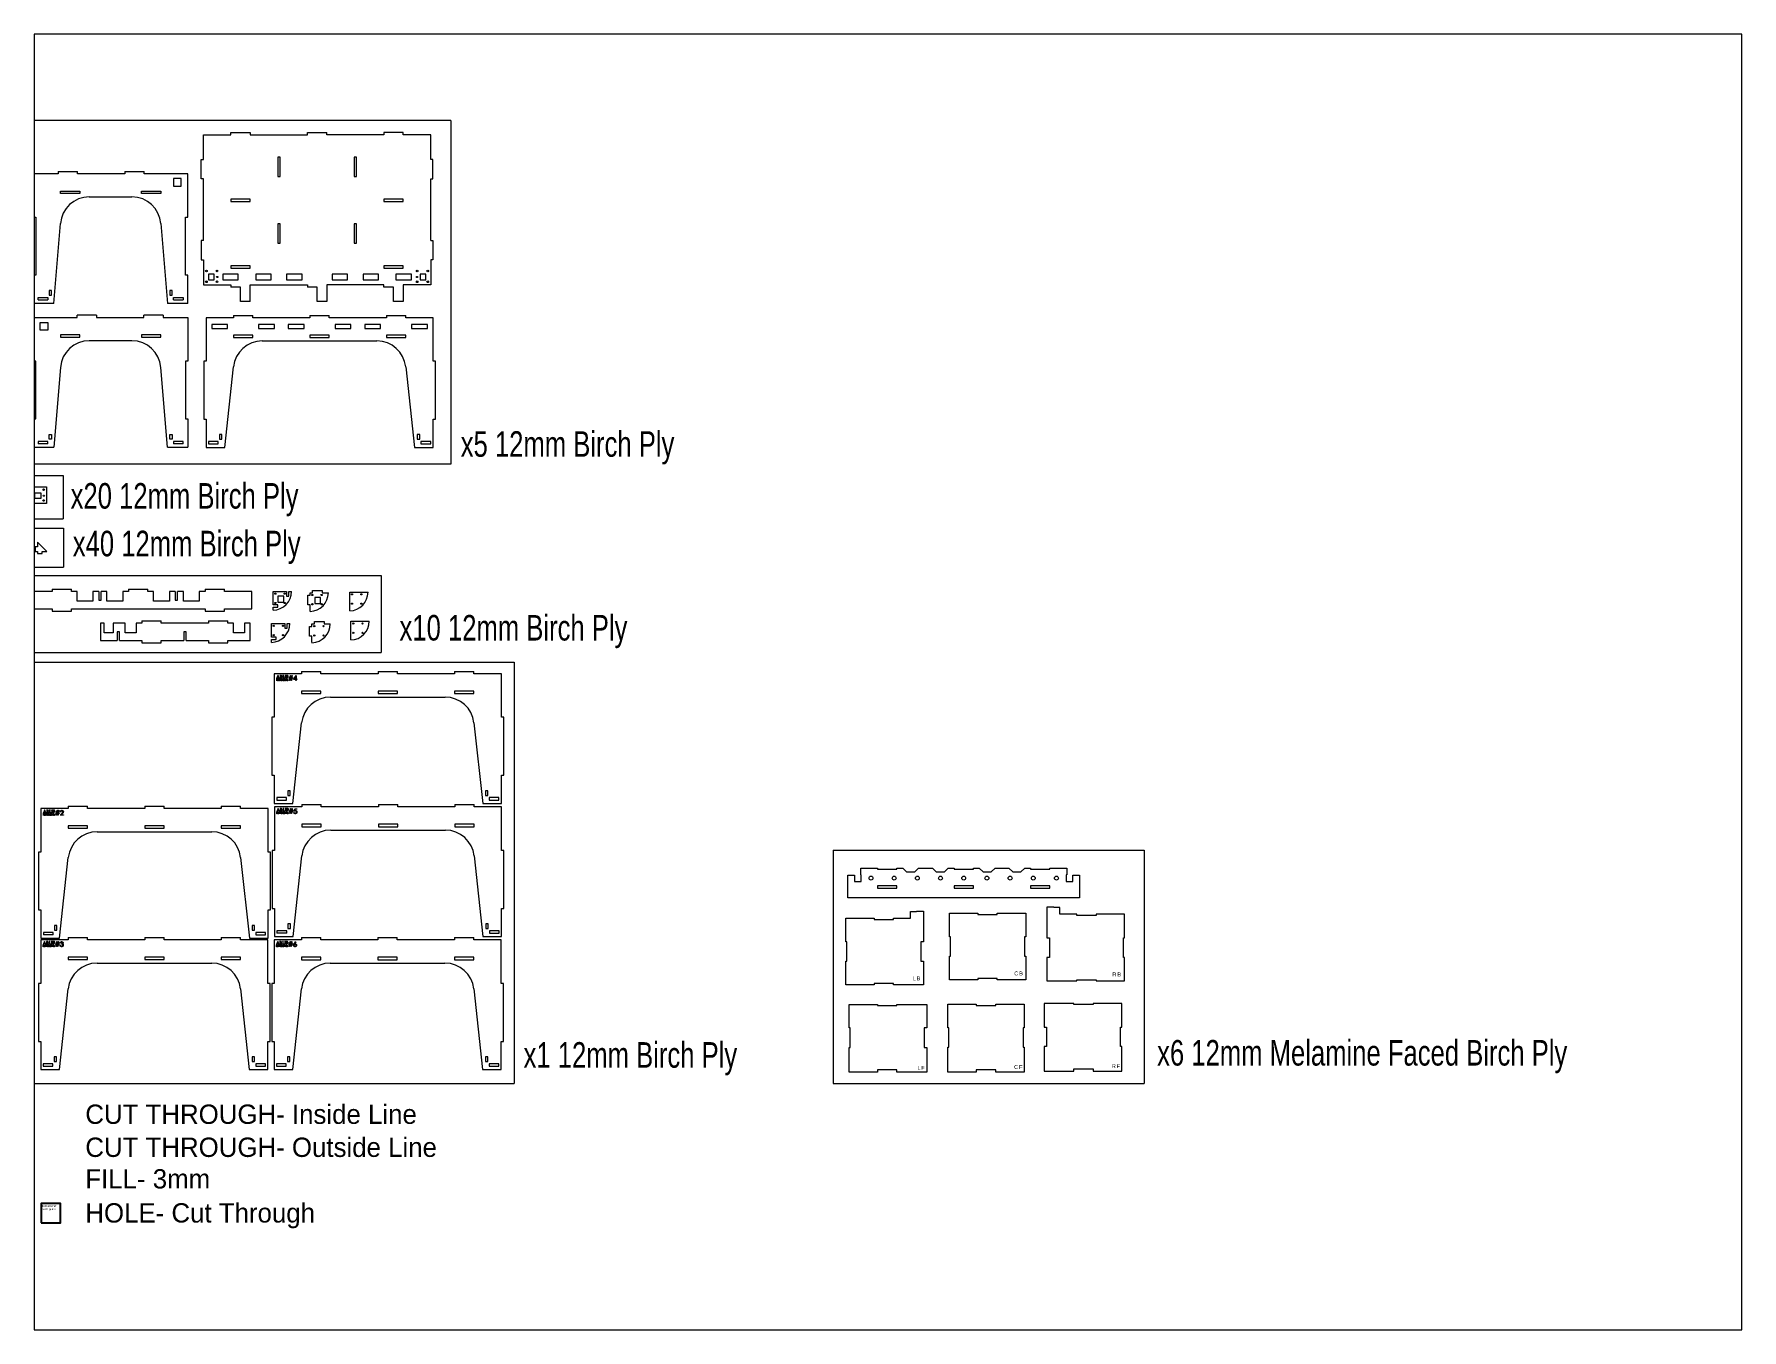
# Paper-space layout 'Layout2' of a CAD drawing. Header units: millimetres. Extents: x 26 to 231, y 20 to 176.
# The model-space entities are those that its viewports show. They can reach past a viewport. Long polylines and large blocks are cut down to what shows.
import ezdxf

# ---------------------------------------------------------------- set-up
doc = ezdxf.new("R2010")
doc.units = ezdxf.units.MM
for name, color, linetype in [('CUT THROUGH- Inside Line', 5, 'Continuous'), ('CUT THROUGH- Outside Line', 3, 'Continuous'), ('FILL- 3mm', 1, 'Continuous'), ('HOLE- Cut Through', 7, 'Continuous')]:
    doc.layers.add(name, color=color, linetype=linetype)
doc.styles.add('SLDTEXTSTYLE0', font='TXT', dxfattribs={"width": 0.75})

psp = doc.layouts.new('Layout2')

msp = doc.modelspace()

# ---------------------------------------------------------------- texts
at = {"linetype": 'Continuous', "lineweight": 0, "char_height": 132.292, "attachment_point": 1, "style": 'SLDTEXTSTYLE0'}
for s, insert in [('x5 12mm Birch Ply', (2353.7, 4215.9)), ('x20 12mm Birch Ply', (334.1, 3947.5)), ('x40 12mm Birch Ply', (345.2, 3700.6)), ('x10 12mm Birch Ply', (2036.8, 3264.6)), ('x6 12mm Melamine Faced Birch Ply', (5959, 1064)), ('x1 12mm Birch Ply', (2679, 1053))]:
    msp.add_mtext(s, dxfattribs=dict(at, insert=insert))
at = {"insert": (185.8, 210), "char_height": 10, "attachment_point": 1}
msp.add_mtext_dynamic_manual_height_columns('100x100mm scale guide', width=95.833, gutter_width=17.5, heights=[80.1], dxfattribs=at)
at = {"layer": 'CUT THROUGH- Inside Line', "insert": (410.1, 729.9), "char_height": 100, "attachment_point": 1}
msp.add_mtext_dynamic_manual_height_columns('CUT THROUGH- Inside Line', width=2861.727, gutter_width=17.5, heights=[0], dxfattribs=at)
at = {"layer": 'CUT THROUGH- Outside Line', "insert": (410.1, 558.8), "char_height": 100, "attachment_point": 1}
msp.add_mtext_dynamic_manual_height_columns('CUT THROUGH- Outside Line', width=2861.727, gutter_width=17.5, heights=[0], dxfattribs=at)
at = {"layer": 'FILL- 3mm', "attachment_point": 1}
for s, width, heights, insert, char_height in [('{\\fUtsaah|b0|i0|c0|p34;\\Q-2.4425e-015;\\W1.1;\\T1.2;\\C1;CB}', 37.176, [10.2], (5219.1, 1418.9), 20), ('{\\fUtsaah|b0|i0|c0|p34;\\Q-2.4425e-015;\\W1.1;\\T1.2;\\C1;LB}', 37.176, [10.2], (4693.8, 1393.4), 20), ('{\\fUtsaah|b0|i0|c0|p34;\\Q-2.4425e-015;\\W1.1;\\T1.2;\\C1;RB}', 37.176, [10.2], (5727.3, 1413.7), 20), ('{\\fUtsaah|b0|i0|c0|p34;\\Q-2.4425e-015;\\W1.1;\\T1.2;\\C1;LF}', 37.176, [10.2], (4718, 930), 20), ('{\\fUtsaah|b0|i0|c0|p34;\\Q-2.4425e-015;\\W1.1;\\T1.2;\\C1;CF}', 37.176, [10.2], (5218.4, 934.3), 20), ('{\\fUtsaah|b0|i0|c0|p34;\\Q-2.4425e-015;\\W1.1;\\T1.2;\\C1;RF}', 37.176, [10.2], (5724, 938.7), 20), ('FILL- 3mm', 2861.727, [0], (410.1, 395.4), 100)]:
    msp.add_mtext_dynamic_manual_height_columns(s, width=width, gutter_width=17.5, heights=heights, dxfattribs=dict(at, insert=insert, char_height=char_height))
at = {"layer": 'HOLE- Cut Through', "insert": (410.1, 219.1), "char_height": 100, "attachment_point": 1}
msp.add_mtext_dynamic_manual_height_columns('HOLE- Cut Through', width=2861.727, gutter_width=17.5, heights=[0], dxfattribs=at)

# ---------------------------------------------------------------- linework, layer by layer
at = {"linetype": 'Continuous', "lineweight": 0}
for p, q in [((2302.1, 5825.4), (66, 5825.4)), ((2302.1, 5825.4), (2302.1, 4046)), ((2302.1, 4046), (66, 4046)), ((66, 3985.9), (295.3, 3985.9)), ((295.3, 3985.9), (295.3, 3762.6)), ((66, 3762.6), (295.3, 3762.6)), ((66, 3713.7), (297.1, 3713.7)), ((297.1, 3713.7), (297.1, 3512.5)), ((66, 3512.5), (297.1, 3512.5)), ((66, 3468.3), (1942, 3468.3)), ((1942, 3468.3), (1942, 3070.5)), ((66, 3070.5), (1942, 3070.5)), ((66, 3019.9), (2630.4, 3019.9)), ((2630.4, 3019.9), (2630.4, 838.4)), ((4282.2, 2046.6), (5891.7, 2046.6)), ((4282.2, 2046.6), (4282.2, 838.4)), ((5891.7, 2046.6), (5891.7, 838.4)), ((66, 838.4), (2630.4, 838.4)), ((4282.2, 838.4), (5891.7, 838.4))]:
    msp.add_line(p, q, dxfattribs=at)
msp.add_lwpolyline([(181.8, 118.1), (281.8, 118.1), (281.8, 218.1), (181.8, 218.1)], close=True)
at = {"layer": 'CUT THROUGH- Inside Line', "linetype": 'Continuous', "lineweight": 15}
for p, q in [((1406, 5634.2), (1406, 5534)), ((1418.2, 5634.2), (1406, 5634.2)), ((1418.2, 5534), (1418.2, 5634.2)), ((1802, 5634.2), (1802, 5534)), ((1814.2, 5634.2), (1802, 5634.2)), ((1814.2, 5534), (1814.2, 5634.2)), ((866.2, 5524), (866.2, 5484)), ((906.2, 5524), (866.2, 5524)), ((866.2, 5484), (906.2, 5484)), ((906.2, 5484), (906.2, 5524)), ((1406, 5534), (1418.2, 5534)), ((1802, 5534), (1814.2, 5534)), ((281, 5446.9), (281, 5459.1)), ((281, 5459.1), (381.3, 5459.1)), ((381.3, 5446.9), (281, 5446.9)), ((381.3, 5459.1), (381.3, 5446.9)), ((701, 5446.9), (701, 5459.1)), ((701, 5459.1), (801.3, 5459.1)), ((801.3, 5446.9), (701, 5446.9)), ((801.3, 5459.1), (801.3, 5446.9)), ((1264.2, 5417.7), (1164, 5417.7)), ((1164, 5417.7), (1164, 5405.5)), ((1164, 5405.5), (1264.2, 5405.5)), ((1264.2, 5405.5), (1264.2, 5417.7)), ((2056.2, 5417.7), (1956, 5417.7)), ((1956, 5417.7), (1956, 5405.5)), ((1956, 5405.5), (2056.2, 5405.5)), ((2056.2, 5405.5), (2056.2, 5417.7)), ((1418.2, 5289.2), (1406, 5289.2)), ((1406, 5289.2), (1406, 5189)), ((1418.2, 5189), (1418.2, 5289.2)), ((1814.2, 5289.2), (1802, 5289.2)), ((1802, 5289.2), (1802, 5189)), ((1814.2, 5189), (1814.2, 5289.2)), ((1406, 5189), (1418.2, 5189)), ((1802, 5189), (1814.2, 5189)), ((1164, 5072.7), (1164, 5060.5)), ((1264.2, 5072.7), (1164, 5072.7)), ((1164, 5060.5), (1264.2, 5060.5)), ((1264.2, 5060.5), (1264.2, 5072.7)), ((2056.2, 5072.7), (1956, 5072.7)), ((1956, 5072.7), (1956, 5060.5)), ((1956, 5060.5), (2056.2, 5060.5)), ((2056.2, 5060.5), (2056.2, 5072.7)), ((1047.1, 5029.6), (1047.1, 4999.6)), ((1077.1, 5029.6), (1047.1, 5029.6)), ((1047.1, 4999.6), (1077.1, 4999.6)), ((1077.1, 4999.6), (1077.1, 5029.6)), ((1202.1, 5029.6), (1122.1, 5029.6)), ((1122.1, 5029.6), (1122.1, 4999.6)), ((1122.1, 4999.6), (1202.1, 4999.6)), ((1202.1, 4999.6), (1202.1, 5029.6)), ((1372.1, 5029.6), (1292.1, 5029.6)), ((1292.1, 5029.6), (1292.1, 4999.6)), ((1292.1, 4999.6), (1372.1, 4999.6)), ((1372.1, 4999.6), (1372.1, 5029.6)), ((1532.1, 5029.6), (1452.1, 5029.6)), ((1452.1, 5029.6), (1452.1, 4999.6)), ((1452.1, 4999.6), (1532.1, 4999.6)), ((1532.1, 4999.6), (1532.1, 5029.6)), ((1768.1, 5029.6), (1688.1, 5029.6)), ((1688.1, 5029.6), (1688.1, 4999.6)), ((1688.1, 4999.6), (1768.1, 4999.6)), ((1768.1, 4999.6), (1768.1, 5029.6)), ((1848.1, 5029.6), (1848.1, 4999.6)), ((1928.1, 5029.6), (1848.1, 5029.6)), ((1848.1, 4999.6), (1928.1, 4999.6)), ((1928.1, 4999.6), (1928.1, 5029.6)), ((2018.1, 5029.6), (2018.1, 4999.6)), ((2098.1, 5029.6), (2018.1, 5029.6)), ((2018.1, 4999.6), (2098.1, 4999.6)), ((2098.1, 4999.6), (2098.1, 5029.6)), ((2143.1, 5029.6), (2143.1, 4999.6)), ((2173.1, 5029.6), (2143.1, 5029.6)), ((2143.1, 4999.6), (2173.1, 4999.6)), ((2173.1, 4999.6), (2173.1, 5029.6)), ((166, 4908.1), (216.3, 4908.1)), ((166, 4895.9), (166, 4908.1)), ((166, 4895.9), (216.3, 4895.9)), ((216.3, 4908.1), (216.3, 4895.9)), ((235.3, 4944.2), (223, 4944.2)), ((223, 4944.2), (223, 4920)), ((223, 4920), (235.3, 4920)), ((235.3, 4920), (235.3, 4944.2)), ((859.3, 4944.2), (847, 4944.2)), ((847, 4944.2), (847, 4920)), ((847, 4920), (859.3, 4920)), ((859.3, 4920), (859.3, 4944.2)), ((866, 4908.1), (916.3, 4908.1)), ((866, 4895.9), (866, 4908.1)), ((866, 4895.9), (916.3, 4895.9)), ((916.3, 4908.1), (916.3, 4895.9)), ((176.2, 4739.3), (176.2, 4779.3)), ((176.2, 4779.3), (216.2, 4779.3)), ((216.2, 4779.3), (216.2, 4739.3)), ((216.2, 4739.3), (176.2, 4739.3)), ((281, 4714.5), (281, 4702.2)), ((381.3, 4714.5), (281, 4714.5)), ((281, 4702.2), (381.3, 4702.2)), ((381.3, 4702.2), (381.3, 4714.5)), ((701, 4714.5), (701, 4702.2)), ((801.3, 4714.5), (701, 4714.5)), ((701, 4702.2), (801.3, 4702.2)), ((801.3, 4702.2), (801.3, 4714.5)), ((1147, 4768.4), (1065, 4768.4)), ((1065, 4768.4), (1065, 4748.4)), ((1065, 4748.4), (1147, 4748.4)), ((1147, 4748.4), (1147, 4768.4)), ((1277.1, 4713.5), (1176.9, 4713.5)), ((1176.9, 4713.5), (1176.9, 4701.2)), ((1176.9, 4701.2), (1277.1, 4701.2)), ((1277.1, 4701.2), (1277.1, 4713.5)), ((1389, 4768.4), (1307, 4768.4)), ((1307, 4768.4), (1307, 4748.4)), ((1307, 4748.4), (1389, 4748.4)), ((1389, 4748.4), (1389, 4768.4)), ((1543, 4768.4), (1461, 4768.4)), ((1461, 4768.4), (1461, 4748.4)), ((1461, 4748.4), (1543, 4748.4)), ((1543, 4748.4), (1543, 4768.4)), ((1673.1, 4713.5), (1572.9, 4713.5)), ((1572.9, 4713.5), (1572.9, 4701.2)), ((1572.9, 4701.2), (1673.1, 4701.2)), ((1673.1, 4701.2), (1673.1, 4713.5)), ((1785, 4768.4), (1703, 4768.4)), ((1703, 4768.4), (1703, 4748.4)), ((1703, 4748.4), (1785, 4748.4)), ((1785, 4748.4), (1785, 4768.4)), ((1939, 4768.4), (1857, 4768.4)), ((1857, 4768.4), (1857, 4748.4)), ((1857, 4748.4), (1939, 4748.4)), ((1939, 4748.4), (1939, 4768.4)), ((2069.1, 4713.5), (1968.9, 4713.5)), ((1968.9, 4713.5), (1968.9, 4701.2)), ((1968.9, 4701.2), (2069.1, 4701.2)), ((2069.1, 4701.2), (2069.1, 4713.5)), ((2181, 4768.4), (2099, 4768.4)), ((2099, 4768.4), (2099, 4748.4)), ((2099, 4748.4), (2181, 4748.4)), ((2181, 4748.4), (2181, 4768.4)), ((166, 4163.5), (166, 4151.2)), ((216.3, 4163.5), (166, 4163.5)), ((216.3, 4151.2), (216.3, 4163.5)), ((223, 4175.3), (223, 4199.6)), ((223, 4199.6), (235.3, 4199.6)), ((235.3, 4175.3), (223, 4175.3)), ((235.3, 4199.6), (235.3, 4175.3)), ((847, 4175.3), (847, 4199.6)), ((847, 4199.6), (859.3, 4199.6)), ((859.3, 4175.3), (847, 4175.3)), ((859.3, 4199.6), (859.3, 4175.3)), ((866, 4163.5), (866, 4151.2)), ((916.3, 4163.5), (866, 4163.5)), ((916.3, 4151.2), (916.3, 4163.5)), ((1098.1, 4162.5), (1047.9, 4162.5)), ((1047.9, 4162.5), (1047.9, 4150.2)), ((1098.1, 4150.2), (1098.1, 4162.5)), ((1117.1, 4198.6), (1104.9, 4198.6)), ((1104.9, 4198.6), (1104.9, 4174.4)), ((1104.9, 4174.4), (1117.1, 4174.4)), ((1117.1, 4174.4), (1117.1, 4198.6)), ((2141.1, 4198.6), (2128.9, 4198.6)), ((2128.9, 4198.6), (2128.9, 4174.4)), ((2128.9, 4174.4), (2141.1, 4174.4)), ((2141.1, 4174.4), (2141.1, 4198.6)), ((2198.1, 4162.5), (2147.9, 4162.5)), ((2147.9, 4162.5), (2147.9, 4150.2)), ((2198.1, 4150.2), (2198.1, 4162.5)), ((216.3, 4151.2), (166, 4151.2)), ((916.3, 4151.2), (866, 4151.2)), ((1047.9, 4150.2), (1098.1, 4150.2)), ((2147.9, 4150.2), (2198.1, 4150.2)), ((148.9, 3897.4), (179.1, 3897.4)), ((148.9, 3867.1), (148.9, 3897.4)), ((179.1, 3897.4), (179.1, 3867.1)), ((179.1, 3867.1), (148.9, 3867.1)), ((1407.2, 3361.8), (1407.2, 3331.6)), ((1437.5, 3361.8), (1407.2, 3361.8)), ((1437.5, 3331.6), (1437.5, 3361.8)), ((1407.2, 3331.6), (1437.5, 3331.6)), ((1628.5, 3355.2), (1598.3, 3355.2)), ((1598.3, 3355.2), (1598.3, 3324.9)), ((1598.3, 3324.9), (1628.5, 3324.9)), ((1628.5, 3324.9), (1628.5, 3355.2)), ((1630.2, 2869.9), (1530, 2869.9)), ((1530, 2869.9), (1530, 2857.6)), ((1530, 2857.6), (1630.2, 2857.6)), ((1630.2, 2857.6), (1630.2, 2869.9)), ((2026.2, 2869.9), (1926, 2869.9)), ((1926, 2869.9), (1926, 2857.6)), ((1926, 2857.6), (2026.2, 2857.6)), ((2026.2, 2857.6), (2026.2, 2869.9)), ((2422.2, 2869.9), (2322, 2869.9)), ((2322, 2869.9), (2322, 2857.6)), ((2322, 2857.6), (2422.2, 2857.6)), ((2422.2, 2857.6), (2422.2, 2869.9)), ((1451.2, 2318.9), (1401, 2318.9)), ((1401, 2318.9), (1401, 2306.6)), ((1401, 2306.6), (1451.2, 2306.6)), ((1451.2, 2306.6), (1451.2, 2318.9)), ((1470.2, 2355), (1458, 2355)), ((1458, 2355), (1458, 2330.7)), ((1458, 2330.7), (1470.2, 2330.7)), ((1470.2, 2330.7), (1470.2, 2355)), ((2494.2, 2355), (2482, 2355)), ((2482, 2355), (2482, 2330.7)), ((2482, 2330.7), (2494.2, 2330.7)), ((2494.2, 2330.7), (2494.2, 2355)), ((2551.2, 2318.9), (2501, 2318.9)), ((2501, 2318.9), (2501, 2306.6)), ((2501, 2306.6), (2551.2, 2306.6)), ((2551.2, 2306.6), (2551.2, 2318.9)), ((422.2, 2172.3), (322, 2172.3)), ((322, 2172.3), (322, 2160.1)), ((322, 2160.1), (422.2, 2160.1)), ((422.2, 2160.1), (422.2, 2172.3)), ((818.2, 2172.3), (718, 2172.3)), ((718, 2172.3), (718, 2160.1)), ((718, 2160.1), (818.2, 2160.1)), ((818.2, 2160.1), (818.2, 2172.3)), ((1214.2, 2172.3), (1114, 2172.3)), ((1114, 2172.3), (1114, 2160.1)), ((1114, 2160.1), (1214.2, 2160.1)), ((1214.2, 2160.1), (1214.2, 2172.3)), ((1631.5, 2180.8), (1531.3, 2180.8)), ((1531.3, 2180.8), (1531.3, 2168.6)), ((1531.3, 2168.6), (1631.5, 2168.6)), ((1631.5, 2168.6), (1631.5, 2180.8)), ((2027.5, 2180.8), (1927.3, 2180.8)), ((1927.3, 2180.8), (1927.3, 2168.6)), ((1927.3, 2168.6), (2027.5, 2168.6)), ((2027.5, 2168.6), (2027.5, 2180.8)), ((2423.5, 2180.8), (2323.3, 2180.8)), ((2323.3, 2180.8), (2323.3, 2168.6)), ((2323.3, 2168.6), (2423.5, 2168.6)), ((2423.5, 2168.6), (2423.5, 2180.8)), ((4612.1, 1862.6), (4511.6, 1862.6)), ((4511.6, 1862.6), (4511.6, 1850.1)), ((4612.1, 1850.1), (4612.1, 1862.6)), ((5008.1, 1862.6), (4907.6, 1862.6)), ((4907.6, 1862.6), (4907.6, 1850.1)), ((5008.1, 1850.1), (5008.1, 1862.6)), ((5404.1, 1862.6), (5303.6, 1862.6)), ((5303.6, 1862.6), (5303.6, 1850.1)), ((5404.1, 1850.1), (5404.1, 1862.6)), ((4511.6, 1850.1), (4612.1, 1850.1)), ((4907.6, 1850.1), (5008.1, 1850.1)), ((5303.6, 1850.1), (5404.1, 1850.1)), ((243.4, 1621.3), (193, 1621.3)), ((193, 1621.3), (193, 1609.2)), ((243.4, 1609.2), (193, 1609.2)), ((243.4, 1609.2), (243.4, 1621.3)), ((262.2, 1657.5), (250, 1657.5)), ((250, 1657.5), (250, 1633.2)), ((250, 1633.2), (262.2, 1633.2)), ((262.2, 1633.2), (262.2, 1657.5)), ((1286.2, 1657.5), (1274, 1657.5)), ((1274, 1657.5), (1274, 1633.2)), ((1274, 1633.2), (1286.2, 1633.2)), ((1286.2, 1633.2), (1286.2, 1657.5)), ((1343.2, 1621.3), (1293, 1621.3)), ((1293, 1621.3), (1293, 1609.1)), ((1293, 1609.1), (1343.2, 1609.1)), ((1343.2, 1609.1), (1343.2, 1621.3)), ((1402.3, 1629.8), (1402.3, 1617.7)), ((1452.6, 1629.8), (1402.3, 1629.8)), ((1452.6, 1617.7), (1402.3, 1617.7)), ((1452.6, 1617.7), (1452.6, 1629.8)), ((1471.5, 1666), (1459.3, 1666)), ((1459.3, 1666), (1459.3, 1641.7)), ((1459.3, 1641.7), (1471.5, 1641.7)), ((1471.5, 1641.7), (1471.5, 1666)), ((2495.5, 1666), (2483.3, 1666)), ((2483.3, 1666), (2483.3, 1641.7)), ((2483.3, 1641.7), (2495.5, 1641.7)), ((2495.5, 1641.7), (2495.5, 1666)), ((2552.5, 1629.8), (2502.3, 1629.8)), ((2502.3, 1629.8), (2502.3, 1617.6)), ((2502.3, 1617.6), (2552.5, 1617.6)), ((2552.5, 1617.6), (2552.5, 1629.8)), ((421.7, 1492.3), (321.5, 1492.3)), ((321.5, 1492.3), (321.5, 1480.1)), ((321.5, 1480.1), (421.7, 1480.1)), ((421.7, 1480.1), (421.7, 1492.3)), ((817.7, 1492.3), (717.5, 1492.3)), ((717.5, 1492.3), (717.5, 1480.1)), ((717.5, 1480.1), (817.7, 1480.1)), ((817.7, 1480.1), (817.7, 1492.3)), ((1213.7, 1492.3), (1113.5, 1492.3)), ((1113.5, 1492.3), (1113.5, 1480.1)), ((1113.5, 1480.1), (1213.7, 1480.1)), ((1213.7, 1480.1), (1213.7, 1492.3)), ((1629.4, 1492.3), (1529.1, 1492.3)), ((1529.1, 1492.3), (1529.1, 1480)), ((1529.1, 1480), (1629.4, 1480)), ((1629.4, 1480), (1629.4, 1492.3)), ((2025.4, 1492.3), (1925.1, 1492.3)), ((1925.1, 1492.3), (1925.1, 1480)), ((1925.1, 1480), (2025.4, 1480)), ((2025.4, 1480), (2025.4, 1492.3)), ((2421.4, 1492.3), (2321.1, 1492.3)), ((2321.1, 1492.3), (2321.1, 1480)), ((2321.1, 1480), (2421.4, 1480)), ((2421.4, 1480), (2421.4, 1492.3)), ((261.7, 977.4), (249.5, 977.4)), ((249.5, 977.4), (249.5, 953.2)), ((261.7, 953.2), (261.7, 977.4)), ((1285.7, 977.4), (1273.5, 977.4)), ((1273.5, 977.4), (1273.5, 953.2)), ((1285.7, 953.2), (1285.7, 977.4)), ((1469.4, 977.4), (1457.1, 977.4)), ((1457.1, 977.4), (1457.1, 953.2)), ((1469.4, 953.2), (1469.4, 977.4)), ((2493.4, 977.4), (2481.1, 977.4)), ((2481.1, 977.4), (2481.1, 953.2)), ((2493.4, 953.2), (2493.4, 977.4)), ((242.7, 941.3), (192.5, 941.3)), ((192.5, 941.3), (192.5, 929.1)), ((192.5, 929.1), (242.7, 929.1)), ((242.7, 929.1), (242.7, 941.3)), ((249.5, 953.2), (261.7, 953.2)), ((1273.5, 953.2), (1285.7, 953.2)), ((1342.7, 941.3), (1292.5, 941.3)), ((1292.5, 941.3), (1292.5, 929.1)), ((1292.5, 929.1), (1342.7, 929.1)), ((1342.7, 929.1), (1342.7, 941.3)), ((1450.4, 941.3), (1400.1, 941.3)), ((1400.1, 941.3), (1400.1, 929)), ((1400.1, 929), (1450.4, 929)), ((1450.4, 929), (1450.4, 941.3)), ((1457.1, 953.2), (1469.4, 953.2)), ((2481.1, 953.2), (2493.4, 953.2)), ((2550.4, 941.3), (2500.1, 941.3)), ((2500.1, 941.3), (2500.1, 929)), ((2500.1, 929), (2550.4, 929)), ((2550.4, 929), (2550.4, 941.3))]:
    msp.add_line(p, q, dxfattribs=at)
at = {"layer": 'CUT THROUGH- Outside Line', "linetype": 'Continuous', "lineweight": 15}
for p, q in [((1022.1, 5622.6), (1022.1, 5750.6)), ((1022.1, 5750.6), (1164.1, 5750.6)), ((1164.1, 5750.6), (1164.1, 5762.6)), ((1164.1, 5762.6), (1264.1, 5762.6)), ((1264.1, 5762.6), (1264.1, 5750.6)), ((1264.1, 5750.6), (1560.1, 5750.6)), ((1560.1, 5750.6), (1560.1, 5762.6)), ((1560.1, 5762.6), (1660.1, 5762.6)), ((1660.1, 5750.6), (1660.1, 5762.6)), ((1956.1, 5750.6), (1660.1, 5750.6)), ((1956.1, 5762.6), (1956.1, 5750.6)), ((2056.1, 5762.6), (1956.1, 5762.6)), ((2056.1, 5750.6), (2056.1, 5762.6)), ((2198.1, 5750.6), (2056.1, 5750.6)), ((2198.1, 5622.6), (2198.1, 5750.6)), ((1010.1, 5522.6), (1010.1, 5622.6)), ((1010.1, 5622.6), (1022.1, 5622.6)), ((2210.1, 5622.6), (2198.1, 5622.6)), ((2210.1, 5522.6), (2210.1, 5622.6)), ((141.2, 5549), (141.2, 5324)), ((269.7, 5549), (141.2, 5549)), ((269.7, 5561), (269.7, 5549)), ((269.7, 5561), (369.7, 5561)), ((369.7, 5549), (369.7, 5561)), ((614.7, 5549), (369.7, 5549)), ((614.7, 5561), (614.7, 5549)), ((614.7, 5561), (714.7, 5561)), ((714.7, 5549), (714.7, 5561)), ((941.2, 5549), (714.7, 5549)), ((941.2, 5324), (941.2, 5549)), ((1022.1, 5522.6), (1010.1, 5522.6)), ((1022.1, 5202.6), (1022.1, 5522.6)), ((2198.1, 5522.6), (2210.1, 5522.6)), ((2198.1, 5202.6), (2198.1, 5522.6)), ((430.7, 5429), (651.6, 5429)), ((141.2, 5324), (153.2, 5324)), ((153.2, 5324), (153.2, 5024)), ((929.2, 5324), (941.2, 5324)), ((929.2, 5024), (929.2, 5324)), ((247.6, 4878), (281.2, 5291.1)), ((801.2, 5291.1), (834.7, 4878)), ((1010.1, 5202.6), (1010.1, 5102.6)), ((1022.1, 5202.6), (1010.1, 5202.6)), ((2198.1, 5202.6), (2210.1, 5202.6)), ((2210.1, 5202.6), (2210.1, 5102.6)), ((1010.1, 5102.6), (1022.1, 5102.6)), ((1022.1, 5102.6), (1022.1, 4974.6)), ((2210.1, 5102.6), (2198.1, 5102.6)), ((2198.1, 5102.6), (2198.1, 4974.6)), ((141.2, 5024), (141.2, 4878)), ((153.2, 5024), (141.2, 5024)), ((941.2, 5024), (929.2, 5024)), ((941.2, 4878), (941.2, 5024)), ((1022.1, 4974.6), (1164.1, 4974.6)), ((1164.1, 4974.6), (1164.1, 4962.6)), ((1214.1, 4962.6), (1164.1, 4962.6)), ((1214.1, 4888.1), (1214.1, 4962.6)), ((1264.1, 4974.6), (1560.1, 4974.6)), ((1264.1, 4888.1), (1264.1, 4974.6)), ((1560.1, 4974.6), (1560.1, 4962.6)), ((1610.1, 4962.6), (1560.1, 4962.6)), ((1610.1, 4888.1), (1610.1, 4962.6)), ((1956.1, 4974.6), (1660.1, 4974.6)), ((1660.1, 4974.6), (1660.1, 4888.1)), ((1956.1, 4962.6), (1956.1, 4974.6)), ((2006.1, 4962.6), (1956.1, 4962.6)), ((2006.1, 4888.1), (2006.1, 4962.6)), ((2198.1, 4974.6), (2056.1, 4974.6)), ((2056.1, 4974.6), (2056.1, 4888.1)), ((247.6, 4878), (141.2, 4878)), ((941.2, 4878), (834.7, 4878)), ((1264.1, 4888.1), (1214.1, 4888.1)), ((1660.1, 4888.1), (1610.1, 4888.1)), ((2056.1, 4888.1), (2006.1, 4888.1)), ((141.2, 4804.3), (367.7, 4804.3)), ((141.2, 4579.3), (141.2, 4804.3)), ((467.7, 4816.3), (367.7, 4816.3)), ((367.7, 4804.3), (367.7, 4816.3)), ((467.7, 4816.3), (467.7, 4804.3)), ((467.7, 4804.3), (712.7, 4804.3)), ((812.7, 4816.3), (712.7, 4816.3)), ((712.7, 4804.3), (712.7, 4816.3)), ((812.7, 4816.3), (812.7, 4804.3)), ((812.7, 4804.3), (941.2, 4804.3)), ((941.2, 4804.3), (941.2, 4579.3)), ((1035, 4803.4), (1035, 4578.4)), ((1177, 4803.4), (1035, 4803.4)), ((1177, 4815.4), (1177, 4803.4)), ((1177, 4815.4), (1277, 4815.4)), ((1277, 4803.4), (1277, 4815.4)), ((1573, 4803.4), (1277, 4803.4)), ((1573, 4815.4), (1573, 4803.4)), ((1573, 4815.4), (1673, 4815.4)), ((1673, 4803.4), (1673, 4815.4)), ((1969, 4803.4), (1673, 4803.4)), ((1969, 4815.4), (1969, 4803.4)), ((1969, 4815.4), (2069, 4815.4)), ((2069, 4803.4), (2069, 4815.4)), ((2211, 4803.4), (2069, 4803.4)), ((2211, 4578.4), (2211, 4803.4)), ((651.6, 4684.3), (430.7, 4684.3)), ((1326.1, 4683.4), (1919.9, 4683.4)), ((153.2, 4579.3), (141.2, 4579.3)), ((153.2, 4279.3), (153.2, 4579.3)), ((281.2, 4546.5), (247.6, 4133.3)), ((834.7, 4133.3), (801.2, 4546.5)), ((929.2, 4579.3), (929.2, 4279.3)), ((941.2, 4579.3), (929.2, 4579.3)), ((1023, 4578.4), (1023, 4278.4)), ((1035, 4578.4), (1023, 4578.4)), ((1131.6, 4132.4), (1177, 4549.6)), ((2069, 4549.6), (2114.4, 4132.4)), ((2223, 4578.4), (2211, 4578.4)), ((2223, 4278.4), (2223, 4578.4)), ((141.2, 4279.3), (153.2, 4279.3)), ((141.2, 4133.3), (141.2, 4279.3)), ((929.2, 4279.3), (941.2, 4279.3)), ((941.2, 4279.3), (941.2, 4133.3)), ((1023, 4278.4), (1035, 4278.4)), ((1035, 4278.4), (1035, 4132.4)), ((2211, 4278.4), (2223, 4278.4)), ((2211, 4132.4), (2211, 4278.4)), ((141.2, 4133.3), (247.6, 4133.3)), ((834.7, 4133.3), (941.2, 4133.3)), ((1035, 4132.4), (1131.6, 4132.4)), ((2114.4, 4132.4), (2211, 4132.4)), ((124, 3928.3), (209, 3928.3)), ((124, 3842.3), (124, 3928.3)), ((209, 3928.3), (209, 3842.3)), ((209, 3842.3), (124, 3842.3)), ((163.3, 3642.1), (163.3, 3618.1)), ((211.3, 3594.1), (163.3, 3642.1)), ((151.3, 3618.1), (151.3, 3594.1)), ((163.3, 3618.1), (151.3, 3618.1)), ((151.3, 3594.1), (163.3, 3594.1)), ((163.3, 3594.1), (163.3, 3582.1)), ((163.3, 3582.1), (187.3, 3582.1)), ((187.3, 3594.1), (211.3, 3594.1)), ((187.3, 3582.1), (187.3, 3594.1)), ((237.8, 3386.2), (95.8, 3386.2)), ((237.8, 3398.2), (337.8, 3398.2)), ((237.8, 3398.2), (237.8, 3386.2)), ((337.8, 3386.2), (337.8, 3398.2)), ((367.8, 3386.2), (337.8, 3386.2)), ((367.8, 3336.2), (367.8, 3386.2)), ((449.8, 3386.2), (449.8, 3336.2)), ((479.7, 3386.2), (449.8, 3386.2)), ((479.7, 3386.2), (479.7, 3341.1)), ((491.9, 3341.1), (491.9, 3386.2)), ((521.8, 3386.2), (491.9, 3386.2)), ((521.8, 3336.2), (521.8, 3386.2)), ((603.8, 3386.2), (603.8, 3336.2)), ((633.8, 3386.2), (603.8, 3386.2)), ((633.8, 3398.2), (733.8, 3398.2)), ((633.8, 3398.2), (633.8, 3386.2)), ((733.8, 3386.2), (733.8, 3398.2)), ((763.8, 3386.2), (733.8, 3386.2)), ((763.8, 3336.2), (763.8, 3386.2)), ((845.8, 3386.2), (845.8, 3336.2)), ((875.7, 3386.2), (845.8, 3386.2)), ((875.7, 3386.2), (875.7, 3341.1)), ((887.9, 3341.1), (887.9, 3386.2)), ((917.8, 3386.2), (887.9, 3386.2)), ((917.8, 3336.2), (917.8, 3386.2)), ((999.8, 3386.2), (999.8, 3336.2)), ((1029.8, 3386.2), (999.8, 3386.2)), ((1029.8, 3398.2), (1129.8, 3398.2)), ((1029.8, 3398.2), (1029.8, 3386.2)), ((1129.8, 3386.2), (1129.8, 3398.2)), ((1271.8, 3386.2), (1129.8, 3386.2)), ((1271.8, 3296.2), (1271.8, 3386.2)), ((1382.3, 3316.8), (1382.3, 3386.7)), ((1382.3, 3386.7), (1452.2, 3386.7)), ((1452.2, 3386.7), (1452.2, 3362.6)), ((1452.2, 3362.6), (1464.5, 3362.6)), ((1464.5, 3362.6), (1464.5, 3386.7)), ((1464.5, 3386.7), (1477.2, 3386.7)), ((1561.4, 3317.1), (1561.4, 3367.1)), ((1561.4, 3367.1), (1573.4, 3367.1)), ((1573.4, 3367.1), (1573.4, 3380.1)), ((1573.4, 3380.1), (1586.4, 3380.1)), ((1586.4, 3380.1), (1586.4, 3392.1)), ((1586.4, 3392.1), (1636.4, 3392.1)), ((1636.4, 3392.1), (1636.4, 3380.1)), ((1636.4, 3380.1), (1668.3, 3380.1)), ((1778.8, 3383.2), (1873.7, 3383.2)), ((1778.8, 3286), (1778.8, 3383.2)), ((95.8, 3296.2), (237.8, 3296.2)), ((237.8, 3296.2), (237.8, 3284.2)), ((237.8, 3284.2), (337.8, 3284.2)), ((337.8, 3296.2), (1029.8, 3296.2)), ((337.8, 3284.2), (337.8, 3296.2)), ((449.8, 3336.2), (367.8, 3336.2)), ((479.7, 3341.1), (491.9, 3341.1)), ((603.8, 3336.2), (521.8, 3336.2)), ((845.8, 3336.2), (763.8, 3336.2)), ((875.7, 3341.1), (887.9, 3341.1)), ((999.8, 3336.2), (917.8, 3336.2)), ((1029.8, 3296.2), (1029.8, 3284.2)), ((1029.8, 3284.2), (1129.8, 3284.2)), ((1129.8, 3296.2), (1271.8, 3296.2)), ((1129.8, 3284.2), (1129.8, 3296.2)), ((1406.5, 3316.8), (1382.3, 3316.8)), ((1382.3, 3304.6), (1406.5, 3304.6)), ((1382.3, 3289.5), (1382.3, 3304.6)), ((1406.5, 3304.6), (1406.5, 3316.8)), ((1573.4, 3317.1), (1561.4, 3317.1)), ((1573.4, 3282.8), (1573.4, 3317.1)), ((488.4, 3223), (488.4, 3133)), ((508.4, 3223), (488.4, 3223)), ((508.4, 3173), (508.4, 3223)), ((554.4, 3223), (554.4, 3173)), ((616.4, 3223), (554.4, 3223)), ((616.4, 3173), (616.4, 3223)), ((672.9, 3223), (672.9, 3173)), ((702.9, 3223), (672.9, 3223)), ((702.9, 3235), (702.9, 3223)), ((702.9, 3235), (802.9, 3235)), ((802.9, 3223), (802.9, 3235)), ((1047.9, 3223), (802.9, 3223)), ((1047.9, 3235), (1047.9, 3223)), ((1047.9, 3235), (1147.9, 3235)), ((1147.9, 3223), (1147.9, 3235)), ((1177.9, 3223), (1147.9, 3223)), ((1177.9, 3173), (1177.9, 3223)), ((1234.4, 3223), (1234.4, 3173)), ((1264.4, 3223), (1234.4, 3223)), ((1264.4, 3133), (1264.4, 3223)), ((1373.7, 3150.2), (1373.7, 3220.1)), ((1373.7, 3220.1), (1443.6, 3220.1)), ((1443.6, 3220.1), (1443.6, 3196)), ((1443.6, 3196), (1455.8, 3196)), ((1455.8, 3196), (1455.8, 3220.1)), ((1455.8, 3220.1), (1468.6, 3220.1)), ((1571.5, 3155.5), (1571.5, 3205.5)), ((1571.5, 3205.5), (1583.5, 3205.5)), ((1583.5, 3205.5), (1583.5, 3218.5)), ((1583.5, 3218.5), (1596.5, 3218.5)), ((1596.5, 3218.5), (1596.5, 3230.5)), ((1596.5, 3230.5), (1646.5, 3230.5)), ((1646.5, 3230.5), (1646.5, 3218.5)), ((1646.5, 3218.5), (1678.4, 3218.5)), ((1785.2, 3232.4), (1880.1, 3232.4)), ((1785.2, 3135.2), (1785.2, 3232.4)), ((488.4, 3133), (574.3, 3133)), ((554.4, 3173), (508.4, 3173)), ((586.6, 3178.2), (574.3, 3178.2)), ((574.3, 3178.2), (574.3, 3133)), ((586.6, 3133), (586.6, 3178.2)), ((586.6, 3133), (702.9, 3133)), ((672.9, 3173), (616.4, 3173)), ((702.9, 3133), (702.9, 3121)), ((702.9, 3121), (802.9, 3121)), ((802.9, 3133), (919.3, 3133)), ((802.9, 3121), (802.9, 3133)), ((931.6, 3178.2), (919.3, 3178.2)), ((919.3, 3178.2), (919.3, 3133)), ((931.6, 3133), (931.6, 3178.2)), ((931.6, 3133), (1047.9, 3133)), ((1047.9, 3133), (1047.9, 3121)), ((1047.9, 3121), (1147.9, 3121)), ((1147.9, 3121), (1147.9, 3133)), ((1147.9, 3133), (1264.4, 3133)), ((1234.4, 3173), (1177.9, 3173)), ((1397.8, 3150.2), (1373.7, 3150.2)), ((1373.7, 3138), (1397.8, 3138)), ((1373.7, 3122.9), (1373.7, 3138)), ((1397.8, 3138), (1397.8, 3150.2)), ((1583.5, 3155.5), (1571.5, 3155.5)), ((1583.5, 3121.3), (1583.5, 3155.5)), ((1388.1, 2959.7), (1388.1, 2734.7)), ((1530.1, 2959.7), (1388.1, 2959.7)), ((1530.1, 2971.7), (1530.1, 2959.7)), ((1530.1, 2971.7), (1630.1, 2971.7)), ((1630.1, 2959.7), (1630.1, 2971.7)), ((1926.1, 2959.7), (1630.1, 2959.7)), ((1926.1, 2971.7), (1926.1, 2959.7)), ((1926.1, 2971.7), (2026.1, 2971.7)), ((2026.1, 2959.7), (2026.1, 2971.7)), ((2322.1, 2959.7), (2026.1, 2959.7)), ((2322.1, 2971.7), (2322.1, 2959.7)), ((2322.1, 2971.7), (2422.1, 2971.7)), ((2422.1, 2959.7), (2422.1, 2971.7)), ((2564.1, 2959.7), (2422.1, 2959.7)), ((2564.1, 2734.7), (2564.1, 2959.7)), ((1679.2, 2839.7), (2273, 2839.7)), ((1376.1, 2734.7), (1376.1, 2434.7)), ((1388.1, 2734.7), (1376.1, 2734.7)), ((1484.7, 2288.7), (1530.1, 2706)), ((2422.1, 2706), (2467.5, 2288.7)), ((2576.1, 2734.7), (2564.1, 2734.7)), ((2576.1, 2434.7), (2576.1, 2734.7)), ((1376.1, 2434.7), (1388.1, 2434.7)), ((1388.1, 2434.7), (1388.1, 2288.7)), ((2564.1, 2434.7), (2576.1, 2434.7)), ((2564.1, 2288.7), (2564.1, 2434.7)), ((180.1, 2262.2), (180.1, 2037.2)), ((322.1, 2262.2), (180.1, 2262.2)), ((322.1, 2274.2), (322.1, 2262.2)), ((322.1, 2274.2), (422.1, 2274.2)), ((422.1, 2262.2), (422.1, 2274.2)), ((718.1, 2262.2), (422.1, 2262.2)), ((718.1, 2274.2), (718.1, 2262.2)), ((718.1, 2274.2), (818.1, 2274.2)), ((818.1, 2262.2), (818.1, 2274.2)), ((1114.1, 2262.2), (818.1, 2262.2)), ((1114.1, 2274.2), (1114.1, 2262.2)), ((1114.1, 2274.2), (1214.1, 2274.2)), ((1214.1, 2262.2), (1214.1, 2274.2)), ((1356.1, 2262.2), (1214.1, 2262.2)), ((1356.1, 2037.2), (1356.1, 2262.2)), ((1388.1, 2288.7), (1484.7, 2288.7)), ((1389.4, 2270.7), (1389.4, 2045.7)), ((1531.4, 2270.7), (1389.4, 2270.7)), ((1531.4, 2282.7), (1531.4, 2270.7)), ((1531.4, 2282.7), (1631.4, 2282.7)), ((1631.4, 2270.7), (1631.4, 2282.7)), ((1927.4, 2270.7), (1631.4, 2270.7)), ((1927.4, 2282.7), (1927.4, 2270.7)), ((1927.4, 2282.7), (2027.4, 2282.7)), ((2027.4, 2270.7), (2027.4, 2282.7)), ((2323.4, 2270.7), (2027.4, 2270.7)), ((2323.4, 2282.7), (2323.4, 2270.7)), ((2323.4, 2282.7), (2423.4, 2282.7)), ((2423.4, 2270.7), (2423.4, 2282.7)), ((2565.4, 2270.7), (2423.4, 2270.7)), ((2467.5, 2288.7), (2564.1, 2288.7)), ((2565.4, 2045.7), (2565.4, 2270.7)), ((471.2, 2142.2), (1065, 2142.2)), ((1680.5, 2150.7), (2274.3, 2150.7)), ((168.1, 2037.2), (168.1, 1737.2)), ((180.1, 2037.2), (168.1, 2037.2)), ((1368.1, 2037.2), (1356.1, 2037.2)), ((1368.1, 1737.2), (1368.1, 2037.2)), ((1377.4, 2045.7), (1377.4, 1745.7)), ((1389.4, 2045.7), (1377.4, 2045.7)), ((2577.4, 2045.7), (2565.4, 2045.7)), ((2577.4, 1745.7), (2577.4, 2045.7)), ((276.7, 1591.2), (322.1, 2008.4)), ((1214.1, 2008.4), (1259.5, 1591.2)), ((1486, 1599.7), (1531.4, 2016.9)), ((2423.4, 2016.9), (2468.8, 1599.7)), ((4424.8, 1919.4), (4424.8, 1954.4)), ((4424.8, 1954.4), (4511.6, 1954.4)), ((4511.6, 1954.4), (4511.6, 1948.1)), ((4511.6, 1948.1), (4612.1, 1948.1)), ((4612.1, 1948.1), (4612.1, 1954.4)), ((4612.1, 1954.4), (4641.8, 1954.4)), ((4641.8, 1954.4), (4661.8, 1934.4)), ((4703.8, 1934.4), (4723.8, 1954.4)), ((4723.8, 1954.4), (4795.8, 1954.4)), ((4795.8, 1954.4), (4815.8, 1934.4)), ((4857.8, 1934.4), (4877.8, 1954.4)), ((4877.8, 1954.4), (4907.6, 1954.4)), ((4907.6, 1954.4), (4907.6, 1948.1)), ((4907.6, 1948.1), (5008.1, 1948.1)), ((5008.1, 1948.1), (5008.1, 1954.4)), ((5008.1, 1954.4), (5037.8, 1954.4)), ((5037.8, 1954.4), (5057.8, 1934.4)), ((5099.8, 1934.4), (5119.8, 1954.4)), ((5119.8, 1954.4), (5191.8, 1954.4)), ((5191.8, 1954.4), (5211.8, 1934.4)), ((5253.8, 1934.4), (5273.8, 1954.4)), ((5273.8, 1954.4), (5303.6, 1954.4)), ((5303.6, 1954.4), (5303.6, 1948.1)), ((5303.6, 1948.1), (5404.1, 1948.1)), ((5404.1, 1948.1), (5404.1, 1954.4)), ((5404.1, 1954.4), (5490.8, 1954.4)), ((5490.8, 1954.4), (5490.8, 1919.4)), ((4357.8, 1800.4), (4357.8, 1917.4)), ((4357.8, 1917.4), (4392.8, 1917.4)), ((4392.8, 1917.4), (4392.8, 1885.4)), ((4392.8, 1885.4), (4426.8, 1885.4)), ((4426.8, 1919.4), (4424.8, 1919.4)), ((4426.8, 1885.4), (4426.8, 1919.4)), ((4661.8, 1934.4), (4703.8, 1934.4)), ((4815.8, 1934.4), (4857.8, 1934.4)), ((5057.8, 1934.4), (5099.8, 1934.4)), ((5211.8, 1934.4), (5253.8, 1934.4)), ((5490.8, 1919.4), (5488.8, 1919.4)), ((5488.8, 1919.4), (5488.8, 1885.4)), ((5488.8, 1885.4), (5522.8, 1885.4)), ((5522.8, 1885.4), (5522.8, 1917.4)), ((5522.8, 1917.4), (5557.8, 1917.4)), ((5557.8, 1917.4), (5557.8, 1800.4)), ((5557.8, 1800.4), (4357.8, 1800.4)), ((168.1, 1737.2), (180.1, 1737.2)), ((180.1, 1737.2), (180.1, 1591.2)), ((1356.1, 1737.2), (1368.1, 1737.2)), ((1356.1, 1591.2), (1356.1, 1737.2)), ((1377.4, 1745.7), (1389.4, 1745.7)), ((1389.4, 1745.7), (1389.4, 1599.7)), ((2565.4, 1745.7), (2577.4, 1745.7)), ((2565.4, 1599.7), (2565.4, 1745.7)), ((4346.7, 1572.7), (4346.7, 1695)), ((4346.7, 1695), (4494.5, 1695)), ((4494.5, 1695), (4494.5, 1688.7)), ((4494.5, 1688.7), (4595, 1688.7)), ((4595, 1688.7), (4595, 1695)), ((4595, 1695), (4681.7, 1695)), ((4681.7, 1695), (4681.7, 1730)), ((4681.7, 1730), (4713.7, 1730)), ((4713.7, 1732), (4748.7, 1732)), ((4713.7, 1730), (4713.7, 1732)), ((4748.7, 1732), (4748.7, 1572.7)), ((4883.3, 1598.3), (4883.3, 1720.5)), ((4883.3, 1720.5), (5031, 1720.5)), ((5031, 1720.5), (5031, 1714.3)), ((5031, 1714.3), (5131.5, 1714.3)), ((5131.5, 1714.3), (5131.5, 1720.5)), ((5131.5, 1720.5), (5279.3, 1720.5)), ((5279.3, 1720.5), (5279.3, 1598.3)), ((5388.8, 1751.8), (5388.8, 1592.5)), ((5423.8, 1751.8), (5388.8, 1751.8)), ((5423.8, 1749.8), (5423.8, 1751.8)), ((5455.8, 1749.8), (5423.8, 1749.8)), ((5455.8, 1714.8), (5455.8, 1749.8)), ((5542.5, 1714.8), (5455.8, 1714.8)), ((5542.5, 1708.5), (5542.5, 1714.8)), ((5643, 1708.5), (5542.5, 1708.5)), ((5790.8, 1714.8), (5643, 1714.8)), ((5643, 1714.8), (5643, 1708.5)), ((5790.8, 1592.5), (5790.8, 1714.8)), ((321.6, 1594.2), (321.6, 1582.2)), ((321.6, 1594.2), (421.6, 1594.2)), ((421.6, 1582.2), (421.6, 1594.2)), ((717.6, 1594.2), (717.6, 1582.2)), ((717.6, 1594.2), (817.6, 1594.2)), ((817.6, 1582.2), (817.6, 1594.2)), ((1113.6, 1594.2), (1113.6, 1582.2)), ((1113.6, 1594.2), (1213.6, 1594.2)), ((1213.6, 1582.2), (1213.6, 1594.2)), ((1389.4, 1599.7), (1486, 1599.7)), ((1529.3, 1594.2), (1529.3, 1582.2)), ((1529.3, 1594.2), (1629.3, 1594.2)), ((1629.3, 1582.2), (1629.3, 1594.2)), ((1925.3, 1594.2), (1925.3, 1582.2)), ((1925.3, 1594.2), (2025.3, 1594.2)), ((2025.3, 1582.2), (2025.3, 1594.2)), ((2321.3, 1594.2), (2321.3, 1582.2)), ((2321.3, 1594.2), (2421.3, 1594.2)), ((2421.3, 1582.2), (2421.3, 1594.2)), ((2468.8, 1599.7), (2565.4, 1599.7)), ((4889.5, 1598.3), (4883.3, 1598.3)), ((4889.5, 1497.8), (4889.5, 1598.3)), ((5279.3, 1598.3), (5273, 1598.3)), ((5273, 1598.3), (5273, 1497.8)), ((5388.8, 1592.5), (5401, 1592.5)), ((5401, 1592.5), (5401, 1492)), ((5784.5, 1492), (5784.5, 1592.5)), ((5784.5, 1592.5), (5790.8, 1592.5)), ((179.6, 1582.2), (179.6, 1357.2)), ((321.6, 1582.2), (179.6, 1582.2)), ((180.1, 1591.2), (276.7, 1591.2)), ((717.6, 1582.2), (421.6, 1582.2)), ((1113.6, 1582.2), (817.6, 1582.2)), ((1355.6, 1582.2), (1213.6, 1582.2)), ((1259.5, 1591.2), (1356.1, 1591.2)), ((1355.6, 1357.2), (1355.6, 1582.2)), ((1387.3, 1582.2), (1387.3, 1357.2)), ((1529.3, 1582.2), (1387.3, 1582.2)), ((1925.3, 1582.2), (1629.3, 1582.2)), ((2321.3, 1582.2), (2025.3, 1582.2)), ((2563.3, 1582.2), (2421.3, 1582.2)), ((2563.3, 1357.2), (2563.3, 1582.2)), ((4353, 1572.7), (4346.7, 1572.7)), ((4353, 1472.2), (4353, 1572.7)), ((4748.7, 1572.7), (4736.5, 1572.7)), ((4736.5, 1572.7), (4736.5, 1472.2)), ((470.7, 1462.2), (1064.5, 1462.2)), ((1678.4, 1462.2), (2272.1, 1462.2)), ((4346.7, 1350), (4346.7, 1472.2)), ((4346.7, 1472.2), (4353, 1472.2)), ((4736.5, 1472.2), (4748.7, 1472.2)), ((4748.7, 1472.2), (4748.7, 1350)), ((4883.3, 1497.8), (4889.5, 1497.8)), ((4883.3, 1375.5), (4883.3, 1497.8)), ((5273, 1497.8), (5279.3, 1497.8)), ((5279.3, 1497.8), (5279.3, 1375.5)), ((5401, 1492), (5388.8, 1492)), ((5388.8, 1492), (5388.8, 1369.8)), ((5790.8, 1492), (5784.5, 1492)), ((5790.8, 1369.8), (5790.8, 1492)), ((167.6, 1357.2), (167.6, 1057.2)), ((179.6, 1357.2), (167.6, 1357.2)), ((276.2, 911.2), (321.6, 1328.4)), ((1213.6, 1328.4), (1259, 911.2)), ((1367.6, 1357.2), (1355.6, 1357.2)), ((1367.6, 1057.2), (1367.6, 1357.2)), ((1375.3, 1357.2), (1375.3, 1057.2)), ((1387.3, 1357.2), (1375.3, 1357.2)), ((1483.9, 911.2), (1529.3, 1328.4)), ((2421.3, 1328.4), (2466.7, 911.2)), ((2575.3, 1357.2), (2563.3, 1357.2)), ((2575.3, 1057.2), (2575.3, 1357.2)), ((4494.5, 1350), (4346.7, 1350)), ((4595, 1356.2), (4494.5, 1356.2)), ((4494.5, 1356.2), (4494.5, 1350)), ((4595, 1350), (4595, 1356.2)), ((4748.7, 1350), (4595, 1350)), ((5031.1, 1375.5), (4883.3, 1375.5)), ((5131.5, 1381.8), (5031.1, 1381.8)), ((5031.1, 1381.8), (5031.1, 1375.5)), ((5131.5, 1375.5), (5131.5, 1381.8)), ((5279.3, 1375.5), (5131.5, 1375.5)), ((5388.8, 1369.8), (5542.5, 1369.8)), ((5542.5, 1369.8), (5542.5, 1376)), ((5542.5, 1376), (5643, 1376)), ((5643, 1376), (5643, 1369.8)), ((5643, 1369.8), (5790.8, 1369.8)), ((4364, 1126.5), (4364, 1248.7)), ((4364, 1248.7), (4511.7, 1248.7)), ((4511.7, 1248.7), (4511.7, 1242.5)), ((4511.7, 1242.5), (4612.2, 1242.5)), ((4612.2, 1248.7), (4766, 1248.7)), ((4612.2, 1242.5), (4612.2, 1248.7)), ((4766, 1248.7), (4766, 1126.5)), ((4875, 1126.9), (4875, 1249.1)), ((4875, 1249.1), (5022.8, 1249.1)), ((5022.8, 1249.1), (5022.8, 1242.9)), ((5022.8, 1242.9), (5123.3, 1242.9)), ((5123.3, 1242.9), (5123.3, 1249.1)), ((5123.3, 1249.1), (5271, 1249.1)), ((5271, 1249.1), (5271, 1126.9)), ((5527.3, 1253.7), (5373.5, 1253.7)), ((5373.5, 1253.7), (5373.5, 1131.4)), ((5527.3, 1247.4), (5527.3, 1253.7)), ((5627.8, 1247.4), (5527.3, 1247.4)), ((5627.8, 1253.7), (5627.8, 1247.4)), ((5775.5, 1253.7), (5627.8, 1253.7)), ((5775.5, 1131.4), (5775.5, 1253.7)), ((4370.2, 1126.5), (4364, 1126.5)), ((4370.2, 1026), (4370.2, 1126.5)), ((4766, 1126.5), (4753.7, 1126.5)), ((4753.7, 1126.5), (4753.7, 1026)), ((4881.3, 1126.9), (4875, 1126.9)), ((4881.3, 1026.4), (4881.3, 1126.9)), ((5271, 1126.9), (5264.8, 1126.9)), ((5264.8, 1126.9), (5264.8, 1026.4)), ((5373.5, 1131.4), (5385.8, 1131.4)), ((5385.8, 1131.4), (5385.8, 1030.9)), ((5769.3, 1030.9), (5769.3, 1131.4)), ((5769.3, 1131.4), (5775.5, 1131.4)), ((167.6, 1057.2), (179.6, 1057.2)), ((179.6, 1057.2), (179.6, 911.2)), ((1355.6, 1057.2), (1367.6, 1057.2)), ((1355.6, 911.2), (1355.6, 1057.2)), ((1375.3, 1057.2), (1387.3, 1057.2)), ((1387.3, 1057.2), (1387.3, 911.2)), ((2563.3, 1057.2), (2575.3, 1057.2)), ((2563.3, 911.2), (2563.3, 1057.2)), ((4364, 897.7), (4364, 1026)), ((4364, 1026), (4370.2, 1026)), ((4753.7, 1026), (4766, 1026)), ((4766, 1026), (4766, 897.7)), ((4875, 1026.4), (4881.3, 1026.4)), ((4875, 898.1), (4875, 1026.4)), ((5264.8, 1026.4), (5271, 1026.4)), ((5271, 1026.4), (5271, 898.1)), ((5385.8, 1030.9), (5373.5, 1030.9)), ((5373.5, 1030.9), (5373.5, 902.7)), ((5775.5, 1030.9), (5769.3, 1030.9)), ((5775.5, 902.7), (5775.5, 1030.9)), ((179.6, 911.2), (276.2, 911.2)), ((1259, 911.2), (1355.6, 911.2)), ((1387.3, 911.2), (1483.9, 911.2)), ((2466.7, 911.2), (2563.3, 911.2)), ((4511.7, 897.7), (4364, 897.7)), ((4612.2, 910), (4511.7, 910)), ((4511.7, 910), (4511.7, 897.7)), ((4612.2, 897.7), (4612.2, 910)), ((4766, 897.7), (4612.2, 897.7)), ((5022.8, 898.1), (4875, 898.1)), ((5123.3, 910.4), (5022.8, 910.4)), ((5022.8, 910.4), (5022.8, 898.1)), ((5123.3, 898.1), (5123.3, 910.4)), ((5271, 898.1), (5123.3, 898.1)), ((5373.5, 902.7), (5527.3, 902.7)), ((5527.3, 902.7), (5527.3, 914.9)), ((5527.3, 914.9), (5627.8, 914.9)), ((5627.8, 914.9), (5627.8, 902.7)), ((5627.8, 902.7), (5775.5, 902.7))]:
    msp.add_line(p, q, dxfattribs=at)
for centre, radius, start, end in [((430.7, 5279), 150, 90, 175.35345), ((651.6, 5279), 150, 4.64655, 90), ((430.7, 4534.3), 150, 90, 175.35345), ((651.6, 4534.3), 150, 4.64655, 90), ((1326.1, 4533.4), 150, 90, 173.78945), ((1919.9, 4533.4), 150, 6.21055, 90), ((1380, 3386.7), 97.3, 271.39535, 0), ((1571, 3380.1), 97.3, 271.39535, 0), ((1776.4, 3383.2), 97.3, 271.39535, 0), ((1371.3, 3220.1), 97.3, 271.39535, 0), ((1581.1, 3218.5), 97.3, 271.39535, 0), ((1782.9, 3232.4), 97.3, 271.39535, 0), ((1679.2, 2689.7), 150, 90, 173.78945), ((2273, 2689.7), 150, 6.21055, 90), ((471.2, 1992.2), 150, 90, 173.78945), ((1065, 1992.2), 150, 6.21055, 90), ((1680.5, 2000.7), 150, 90, 173.78945), ((2274.3, 2000.7), 150, 6.21055, 90), ((470.7, 1312.2), 150, 90, 173.78945), ((1064.5, 1312.2), 150, 6.21055, 90), ((1678.4, 1312.2), 150, 90, 173.78945), ((2272.1, 1312.2), 150, 6.21055, 90)]:
    msp.add_arc(centre, radius, start, end, dxfattribs=at)
at = {"layer": 'FILL- 3mm', "linetype": 'Continuous', "lineweight": 15}
for p, q in [((1399.6, 2936.9), (1399.6, 2936.5)), ((1399.6, 2936.5), (1405, 2936.5)), ((1401.1, 2933.9), (1401.9, 2933.9)), ((1401.1, 2924.4), (1401.1, 2933.9)), ((1401.9, 2924.4), (1401.1, 2924.4)), ((1401.9, 2933.9), (1401.9, 2924.4)), ((1407.6, 2951.6), (1402.5, 2939.6)), ((1404.5, 2942.5), (1410, 2942.5)), ((1409.7, 2943.1), (1404.7, 2943.1)), ((1405, 2936.5), (1405, 2936.9)), ((1407.4, 2949.5), (1409.7, 2943.1)), ((1407.4, 2949.5), (1407.4, 2949.5)), ((1407.9, 2951.7), (1407.6, 2951.6)), ((1409.5, 2947.3), (1407.9, 2951.7)), ((1409.7, 2936.9), (1409.7, 2936.5)), ((1409.7, 2936.5), (1415.2, 2936.5)), ((1411.9, 2933.9), (1416.9, 2933.9)), ((1411.9, 2932.9), (1411.9, 2933.9)), ((1414, 2932.9), (1411.9, 2932.9)), ((1414, 2924.4), (1414, 2932.9)), ((1414.9, 2924.4), (1414, 2924.4)), ((1414.9, 2932.9), (1414.9, 2924.4)), ((1416.9, 2932.9), (1414.9, 2932.9)), ((1415.2, 2936.5), (1415.2, 2936.9)), ((1416.6, 2936.9), (1416.6, 2936.5)), ((1416.6, 2936.5), (1422.2, 2936.5)), ((1422.1, 2951.5), (1416.8, 2951.5)), ((1416.8, 2951.5), (1416.8, 2951.1)), ((1416.9, 2933.9), (1416.9, 2932.9)), ((1418.9, 2948.8), (1418.9, 2939.2)), ((1420, 2943.5), (1420, 2950.5)), ((1421.5, 2943.5), (1420, 2943.5)), ((1420, 2939.2), (1420, 2943.1)), ((1422.1, 2933.9), (1424, 2933.9)), ((1422.1, 2924.4), (1422.1, 2933.9)), ((1425, 2924.4), (1422.1, 2924.4)), ((1422.2, 2936.5), (1422.2, 2936.9)), ((1422.9, 2932.9), (1422.9, 2925.3)), ((1423.6, 2932.9), (1422.9, 2932.9)), ((1422.9, 2925.3), (1424, 2925.3)), ((1430.2, 2936.3), (1430.3, 2936.5)), ((1437, 2951.4), (1431.4, 2951.4)), ((1431.4, 2951.4), (1431.4, 2951.1)), ((1438.4, 2927.7), (1432.2, 2927.7)), ((1432.3, 2928.5), (1437.6, 2928.5)), ((1433.7, 2948.6), (1433.7, 2942.6)), ((1434.8, 2943.4), (1434.8, 2948.6)), ((1437, 2951.1), (1437, 2951.4)), ((1437.3, 2926.6), (1438.1, 2926.2)), ((1440.1, 2931.3), (1441, 2931.3)), ((1440.1, 2924.4), (1440.1, 2931.3)), ((1441, 2924.4), (1440.1, 2924.4)), ((1441, 2931.3), (1441, 2930.1)), ((1441, 2927.3), (1441, 2924.4)), ((1448, 2951.4), (1442.2, 2951.4)), ((1442.2, 2951.4), (1442.2, 2951.1)), ((1444.9, 2945.5), (1444.9, 2944.2)), ((1444.9, 2924.4), (1444.9, 2927.9)), ((1445.7, 2924.4), (1444.9, 2924.4)), ((1445.6, 2944.4), (1445.6, 2945.5)), ((1445.7, 2927.1), (1445.7, 2924.4)), ((1448, 2951.1), (1448, 2951.4)), ((1449.5, 2936.9), (1449.5, 2936.5)), ((1449.5, 2936.5), (1455.5, 2936.5)), ((1455.1, 2951.5), (1449.7, 2951.5)), ((1449.7, 2951.5), (1449.7, 2951.1)), ((1449.7, 2924.4), (1449.7, 2928.1)), ((1450.5, 2924.4), (1449.7, 2924.4)), ((1450.5, 2928.1), (1450.5, 2924.4)), ((1451.7, 2948.8), (1451.7, 2939.3)), ((1452.8, 2943.7), (1452.8, 2950.4)), ((1452.8, 2939.2), (1452.8, 2943.1)), ((1452.8, 2943.1), (1454.8, 2942.7)), ((1455.5, 2936.5), (1455.5, 2936.9)), ((1464.7, 2935.5), (1469.2, 2935.5)), ((1464.7, 2933.9), (1464.7, 2935.5)), ((1468.9, 2933.9), (1464.7, 2933.9)), ((1465.4, 2942.9), (1470.3, 2942.9)), ((1465.4, 2941.3), (1465.4, 2942.9)), ((1470.1, 2941.3), (1465.4, 2941.3)), ((1467.6, 2925.2), (1468.9, 2933.9)), ((1469.6, 2925.2), (1467.6, 2925.2)), ((1469.2, 2935.5), (1470.1, 2941.3)), ((1470.9, 2933.9), (1469.6, 2925.2)), ((1470.3, 2942.9), (1471.5, 2951)), ((1476, 2933.9), (1470.9, 2933.9)), ((1472, 2941.3), (1471.1, 2935.5)), ((1471.1, 2935.5), (1476.3, 2935.5)), ((1471.5, 2951), (1473.4, 2951)), ((1477.1, 2941.3), (1472, 2941.3)), ((1473.4, 2951), (1472.2, 2942.9)), ((1472.2, 2942.9), (1477.4, 2942.9)), ((1474.7, 2925.2), (1476, 2933.9)), ((1476.7, 2925.2), (1474.7, 2925.2)), ((1476.3, 2935.5), (1477.1, 2941.3)), ((1478, 2933.9), (1476.7, 2925.2)), ((1477.4, 2942.9), (1478.6, 2951)), ((1482.8, 2933.9), (1478, 2933.9)), ((1479.1, 2941.3), (1478.2, 2935.5)), ((1478.2, 2935.5), (1482.8, 2935.5)), ((1478.6, 2951), (1480.5, 2951)), ((1483.4, 2941.3), (1479.1, 2941.3)), ((1480.5, 2951), (1479.3, 2942.9)), ((1479.3, 2942.9), (1483.4, 2942.9)), ((1482.8, 2935.5), (1482.8, 2933.9)), ((1483.4, 2942.9), (1483.4, 2941.3)), ((1487.6, 2931), (1501.3, 2951)), ((1499.5, 2931), (1487.6, 2931)), ((1499.5, 2944.5), (1492, 2933.6)), ((1492, 2933.6), (1499.5, 2933.6)), ((1499.5, 2933.6), (1499.5, 2944.5)), ((1499.5, 2925.2), (1499.5, 2931)), ((1501.8, 2925.2), (1499.5, 2925.2)), ((1501.3, 2951), (1501.8, 2951)), ((1501.8, 2951), (1501.8, 2933.6)), ((1501.8, 2933.6), (1504.7, 2933.6)), ((1501.8, 2931), (1501.8, 2925.2)), ((1504.7, 2931), (1501.8, 2931)), ((1504.7, 2933.6), (1504.7, 2931)), ((191.6, 2239.4), (191.6, 2239)), ((191.6, 2239), (197, 2239)), ((193.1, 2236.4), (193.9, 2236.4)), ((193.1, 2226.8), (193.1, 2236.4)), ((193.9, 2226.8), (193.1, 2226.8)), ((193.9, 2236.4), (193.9, 2226.8)), ((199.6, 2254), (194.5, 2242.1)), ((196.5, 2244.9), (202, 2244.9)), ((201.8, 2245.6), (196.8, 2245.6)), ((197, 2239), (197, 2239.4)), ((199.4, 2251.9), (201.8, 2245.6)), ((199.4, 2251.9), (199.4, 2251.9)), ((199.9, 2254.1), (199.6, 2254)), ((201.5, 2249.7), (199.9, 2254.1)), ((201.7, 2239.4), (201.7, 2239)), ((201.7, 2239), (207.2, 2239)), ((203.9, 2236.4), (208.9, 2236.4)), ((203.9, 2235.4), (203.9, 2236.4)), ((206, 2235.4), (203.9, 2235.4)), ((206, 2226.8), (206, 2235.4)), ((206.9, 2226.8), (206, 2226.8)), ((206.9, 2235.4), (206.9, 2226.8)), ((208.9, 2235.4), (206.9, 2235.4)), ((207.2, 2239), (207.2, 2239.4)), ((208.6, 2239.4), (208.7, 2239)), ((208.7, 2239), (214.2, 2239)), ((214.2, 2253.9), (208.8, 2253.9)), ((208.8, 2253.9), (208.8, 2253.6)), ((208.9, 2236.4), (208.9, 2235.4)), ((211, 2251.3), (211, 2241.7)), ((212, 2246), (212, 2252.9)), ((213.5, 2246), (212, 2246)), ((212, 2241.7), (212, 2245.6)), ((214.1, 2236.4), (216, 2236.4)), ((214.1, 2226.8), (214.1, 2236.4)), ((217, 2226.8), (214.1, 2226.8)), ((214.2, 2239), (214.2, 2239.4)), ((215.6, 2235.4), (214.9, 2235.4)), ((214.9, 2235.4), (214.9, 2227.8)), ((214.9, 2227.8), (216, 2227.8)), ((222.2, 2238.8), (222.3, 2239)), ((229, 2253.9), (223.4, 2253.9)), ((223.4, 2253.9), (223.4, 2253.5)), ((230.4, 2230.1), (224.2, 2230.1)), ((224.3, 2231), (229.6, 2231)), ((225.7, 2251.1), (225.7, 2245.1)), ((226.8, 2245.8), (226.8, 2251.1)), ((229, 2253.5), (229, 2253.9)), ((229.3, 2229), (230.1, 2228.6)), ((232.1, 2233.8), (233, 2233.8)), ((232.1, 2226.8), (232.1, 2233.8)), ((233, 2226.8), (232.1, 2226.8)), ((233, 2233.8), (233, 2232.6)), ((233, 2229.8), (233, 2226.8)), ((240, 2253.9), (234.2, 2253.9)), ((234.2, 2253.9), (234.2, 2253.5)), ((236.9, 2248), (236.9, 2246.7)), ((236.9, 2226.8), (236.9, 2230.4)), ((237.8, 2226.8), (236.9, 2226.8)), ((237.6, 2246.8), (237.6, 2248)), ((237.8, 2229.5), (237.8, 2226.8)), ((240, 2253.5), (240, 2253.9)), ((241.5, 2239.4), (241.5, 2239)), ((241.5, 2239), (247.5, 2239)), ((247.1, 2253.9), (241.7, 2253.9)), ((241.7, 2253.9), (241.7, 2253.6)), ((241.7, 2226.8), (241.7, 2230.6)), ((242.5, 2226.8), (241.7, 2226.8)), ((242.5, 2230.6), (242.5, 2226.8)), ((243.8, 2251.2), (243.8, 2241.8)), ((244.8, 2246.1), (244.8, 2252.9)), ((244.8, 2241.7), (244.8, 2245.6)), ((244.8, 2245.6), (246.8, 2245.2)), ((247.5, 2239), (247.5, 2239.4)), ((256.7, 2238), (261.2, 2238)), ((256.7, 2236.4), (256.7, 2238)), ((261, 2236.4), (256.7, 2236.4)), ((257.4, 2245.4), (262.3, 2245.4)), ((257.4, 2243.8), (257.4, 2245.4)), ((262.1, 2243.8), (257.4, 2243.8)), ((259.6, 2227.7), (261, 2236.4)), ((261.6, 2227.7), (259.6, 2227.7)), ((261.2, 2238), (262.1, 2243.8)), ((262.9, 2236.4), (261.6, 2227.7)), ((262.3, 2245.4), (263.5, 2253.4)), ((268, 2236.4), (262.9, 2236.4)), ((264, 2243.8), (263.1, 2238)), ((263.1, 2238), (268.3, 2238)), ((263.5, 2253.4), (265.5, 2253.4)), ((269.2, 2243.8), (264, 2243.8)), ((265.5, 2253.4), (264.2, 2245.4)), ((264.2, 2245.4), (269.4, 2245.4)), ((266.7, 2227.7), (268, 2236.4)), ((268.7, 2227.7), (266.7, 2227.7)), ((268.3, 2238), (269.2, 2243.8)), ((270, 2236.4), (268.7, 2227.7)), ((269.4, 2245.4), (270.6, 2253.4)), ((274.8, 2236.4), (270, 2236.4)), ((271.1, 2243.8), (270.2, 2238)), ((270.2, 2238), (274.8, 2238)), ((270.6, 2253.4), (272.5, 2253.4)), ((275.4, 2243.8), (271.1, 2243.8)), ((272.5, 2253.4), (271.3, 2245.4)), ((271.3, 2245.4), (275.4, 2245.4)), ((274.8, 2238), (274.8, 2236.4)), ((275.4, 2245.4), (275.4, 2243.8)), ((279.6, 2227.7), (289.4, 2238.1)), ((296.7, 2227.7), (279.6, 2227.7)), ((282.8, 2245.1), (280.6, 2245.1)), ((291.3, 2236.9), (285, 2230.2)), ((285, 2230.2), (296.7, 2230.2)), ((296.7, 2230.2), (296.7, 2227.7)), ((1400.9, 2247.9), (1400.9, 2247.5)), ((1400.9, 2247.5), (1406.3, 2247.5)), ((1402.3, 2244.8), (1403.2, 2244.8)), ((1402.3, 2235.3), (1402.3, 2244.8)), ((1403.2, 2235.3), (1402.3, 2235.3)), ((1403.2, 2244.8), (1403.2, 2235.3)), ((1408.9, 2262.5), (1403.7, 2250.5)), ((1405.7, 2253.4), (1411.2, 2253.4)), ((1411, 2254), (1406, 2254)), ((1406.3, 2247.5), (1406.3, 2247.9)), ((1408.7, 2260.4), (1411, 2254)), ((1408.7, 2260.4), (1408.7, 2260.4)), ((1409.2, 2262.6), (1408.9, 2262.5)), ((1410.8, 2258.2), (1409.2, 2262.6)), ((1411, 2247.9), (1411, 2247.5)), ((1411, 2247.5), (1416.4, 2247.5)), ((1413.2, 2244.8), (1418.2, 2244.8)), ((1413.2, 2243.9), (1413.2, 2244.8)), ((1415.3, 2243.9), (1413.2, 2243.9)), ((1415.3, 2235.3), (1415.3, 2243.9)), ((1416.1, 2235.3), (1415.3, 2235.3)), ((1416.1, 2243.9), (1416.1, 2235.3)), ((1418.2, 2243.9), (1416.1, 2243.9)), ((1416.4, 2247.5), (1416.4, 2247.9)), ((1417.9, 2247.9), (1417.9, 2247.5)), ((1417.9, 2247.5), (1423.5, 2247.5)), ((1423.4, 2262.4), (1418, 2262.4)), ((1418, 2262.4), (1418, 2262.1)), ((1418.2, 2244.8), (1418.2, 2243.9)), ((1420.2, 2259.8), (1420.2, 2250.2)), ((1421.3, 2254.5), (1421.3, 2261.4)), ((1422.7, 2254.5), (1421.3, 2254.5)), ((1421.3, 2250.2), (1421.3, 2254.1)), ((1423.3, 2244.8), (1425.3, 2244.8)), ((1423.3, 2235.3), (1423.3, 2244.8)), ((1426.3, 2235.3), (1423.3, 2235.3)), ((1423.5, 2247.5), (1423.5, 2247.9)), ((1424.2, 2243.9), (1424.2, 2236.3)), ((1424.9, 2243.9), (1424.2, 2243.9)), ((1424.2, 2236.3), (1425.3, 2236.3)), ((1431.5, 2247.2), (1431.6, 2247.4)), ((1438.2, 2262.4), (1432.7, 2262.4)), ((1432.7, 2262.4), (1432.7, 2262)), ((1439.7, 2238.6), (1433.5, 2238.6)), ((1433.6, 2239.5), (1438.8, 2239.5)), ((1435, 2259.6), (1435, 2253.6)), ((1436, 2254.3), (1436, 2259.6)), ((1438.2, 2262), (1438.2, 2262.4)), ((1438.6, 2237.5), (1439.3, 2237.1)), ((1441.4, 2242.3), (1442.3, 2242.3)), ((1441.4, 2235.3), (1441.4, 2242.3)), ((1442.3, 2235.3), (1441.4, 2235.3)), ((1442.3, 2242.3), (1442.3, 2241.1)), ((1442.3, 2238.2), (1442.3, 2235.3)), ((1449.3, 2262.4), (1443.4, 2262.4)), ((1443.4, 2262.4), (1443.4, 2262)), ((1446.2, 2256.5), (1446.2, 2255.2)), ((1446.2, 2235.3), (1446.2, 2238.9)), ((1447, 2235.3), (1446.2, 2235.3)), ((1446.8, 2255.3), (1446.8, 2256.5)), ((1447, 2238), (1447, 2235.3)), ((1449.3, 2262), (1449.3, 2262.4)), ((1450.8, 2247.9), (1450.8, 2247.5)), ((1450.8, 2247.5), (1456.7, 2247.5)), ((1456.4, 2262.4), (1450.9, 2262.4)), ((1450.9, 2262.4), (1450.9, 2262.1)), ((1450.9, 2235.3), (1450.9, 2239.1)), ((1451.8, 2235.3), (1450.9, 2235.3)), ((1451.8, 2239.1), (1451.8, 2235.3)), ((1453, 2259.7), (1453, 2250.3)), ((1454.1, 2254.6), (1454.1, 2261.4)), ((1454.1, 2250.2), (1454.1, 2254.1)), ((1454.1, 2254.1), (1456, 2253.7)), ((1456.7, 2247.5), (1456.7, 2247.9)), ((1466, 2246.5), (1470.5, 2246.5)), ((1466, 2244.8), (1466, 2246.5)), ((1470.2, 2244.8), (1466, 2244.8)), ((1466.7, 2253.9), (1471.6, 2253.9)), ((1466.7, 2252.3), (1466.7, 2253.9)), ((1471.3, 2252.3), (1466.7, 2252.3)), ((1468.9, 2236.1), (1470.2, 2244.8)), ((1470.9, 2236.1), (1468.9, 2236.1)), ((1470.5, 2246.5), (1471.3, 2252.3)), ((1472.2, 2244.8), (1470.9, 2236.1)), ((1471.6, 2253.9), (1472.8, 2261.9)), ((1477.3, 2244.8), (1472.2, 2244.8)), ((1473.3, 2252.3), (1472.4, 2246.5)), ((1472.4, 2246.5), (1477.6, 2246.5)), ((1472.8, 2261.9), (1474.7, 2261.9)), ((1478.4, 2252.3), (1473.3, 2252.3)), ((1474.7, 2261.9), (1473.5, 2253.9)), ((1473.5, 2253.9), (1478.7, 2253.9)), ((1476, 2236.1), (1477.3, 2244.8)), ((1478, 2236.1), (1476, 2236.1)), ((1477.6, 2246.5), (1478.4, 2252.3)), ((1479.3, 2244.8), (1478, 2236.1)), ((1478.7, 2253.9), (1479.9, 2261.9)), ((1484.1, 2244.8), (1479.3, 2244.8)), ((1480.4, 2252.3), (1479.5, 2246.5)), ((1479.5, 2246.5), (1484.1, 2246.5)), ((1479.9, 2261.9), (1481.8, 2261.9)), ((1484.7, 2252.3), (1480.4, 2252.3)), ((1481.8, 2261.9), (1480.6, 2253.9)), ((1480.6, 2253.9), (1484.7, 2253.9)), ((1484.1, 2246.5), (1484.1, 2244.8)), ((1484.7, 2253.9), (1484.7, 2252.3)), ((1489.2, 2242.6), (1491.5, 2242.6)), ((1491.8, 2248.7), (1494.4, 2261.3)), ((1494.4, 2261.3), (1504.7, 2261.3)), ((1496.1, 2258.7), (1494.8, 2252.1)), ((1504.7, 2258.7), (1496.1, 2258.7)), ((1504.7, 2261.3), (1504.7, 2258.7)), ((191.1, 1559.4), (191.1, 1559)), ((191.1, 1559), (196.5, 1559)), ((192.5, 1556.3), (193.4, 1556.3)), ((192.5, 1546.8), (192.5, 1556.3)), ((193.4, 1546.8), (192.5, 1546.8)), ((193.4, 1556.3), (193.4, 1546.8)), ((199.1, 1574), (194, 1562)), ((196, 1564.9), (201.5, 1564.9)), ((201.2, 1565.5), (196.2, 1565.5)), ((196.5, 1559), (196.5, 1559.4)), ((198.9, 1571.9), (201.2, 1565.5)), ((198.9, 1571.9), (198.9, 1571.9)), ((199.4, 1574.1), (199.1, 1574)), ((201, 1569.7), (199.4, 1574.1)), ((201.2, 1559.4), (201.2, 1559)), ((201.2, 1559), (206.7, 1559)), ((203.4, 1556.3), (208.4, 1556.3)), ((203.4, 1555.4), (203.4, 1556.3)), ((205.5, 1555.4), (203.4, 1555.4)), ((205.5, 1546.8), (205.5, 1555.4)), ((206.3, 1546.8), (205.5, 1546.8)), ((206.3, 1555.4), (206.3, 1546.8)), ((208.4, 1555.4), (206.3, 1555.4)), ((206.7, 1559), (206.7, 1559.4)), ((208.1, 1559.4), (208.1, 1559)), ((208.1, 1559), (213.7, 1559)), ((213.6, 1573.9), (208.3, 1573.9)), ((208.3, 1573.9), (208.3, 1573.6)), ((208.4, 1556.3), (208.4, 1555.4)), ((210.4, 1571.3), (210.4, 1561.7)), ((211.5, 1566), (211.5, 1572.9)), ((213, 1566), (211.5, 1566)), ((211.5, 1561.7), (211.5, 1565.6)), ((213.6, 1556.3), (215.5, 1556.3)), ((213.6, 1546.8), (213.6, 1556.3)), ((216.5, 1546.8), (213.6, 1546.8)), ((213.7, 1559), (213.7, 1559.4)), ((214.4, 1555.4), (214.4, 1547.8)), ((215.1, 1555.4), (214.4, 1555.4)), ((214.4, 1547.8), (215.5, 1547.8)), ((221.7, 1558.7), (221.8, 1558.9)), ((228.5, 1573.9), (222.9, 1573.9)), ((222.9, 1573.9), (222.9, 1573.5)), ((229.9, 1550.1), (223.7, 1550.1)), ((223.8, 1551), (229.1, 1551)), ((225.2, 1571.1), (225.2, 1565.1)), ((226.3, 1565.8), (226.3, 1571.1)), ((228.5, 1573.5), (228.5, 1573.9)), ((228.8, 1549), (229.6, 1548.6)), ((231.6, 1553.8), (232.5, 1553.8)), ((231.6, 1546.8), (231.6, 1553.8)), ((232.5, 1546.8), (231.6, 1546.8)), ((232.5, 1553.8), (232.5, 1552.6)), ((232.5, 1549.7), (232.5, 1546.8)), ((239.5, 1573.9), (233.7, 1573.9)), ((233.7, 1573.9), (233.7, 1573.5)), ((236.4, 1567.9), (236.4, 1566.7)), ((236.4, 1546.8), (236.4, 1550.3)), ((237.2, 1546.8), (236.4, 1546.8)), ((237.1, 1566.8), (237.1, 1567.9)), ((237.2, 1549.5), (237.2, 1546.8)), ((239.5, 1573.5), (239.5, 1573.9)), ((241, 1559.4), (241, 1559)), ((241, 1559), (247, 1559)), ((246.6, 1573.9), (241.2, 1573.9)), ((241.2, 1573.9), (241.2, 1573.6)), ((241.2, 1546.8), (241.2, 1550.6)), ((242, 1546.8), (241.2, 1546.8)), ((242, 1550.6), (242, 1546.8)), ((243.2, 1571.2), (243.2, 1561.7)), ((244.3, 1566.1), (244.3, 1572.8)), ((244.3, 1561.7), (244.3, 1565.6)), ((244.3, 1565.6), (246.3, 1565.1)), ((247, 1559), (247, 1559.4)), ((256.2, 1557.9), (260.7, 1557.9)), ((256.2, 1556.3), (256.2, 1557.9)), ((260.4, 1556.3), (256.2, 1556.3)), ((256.9, 1565.4), (261.8, 1565.4)), ((256.9, 1563.7), (256.9, 1565.4)), ((261.6, 1563.7), (256.9, 1563.7)), ((259.1, 1547.6), (260.4, 1556.3)), ((261.1, 1547.6), (259.1, 1547.6)), ((260.7, 1557.9), (261.6, 1563.7)), ((262.4, 1556.3), (261.1, 1547.6)), ((261.8, 1565.4), (263, 1573.4)), ((267.5, 1556.3), (262.4, 1556.3)), ((263.5, 1563.7), (262.6, 1557.9)), ((262.6, 1557.9), (267.8, 1557.9)), ((263, 1573.4), (264.9, 1573.4)), ((268.6, 1563.7), (263.5, 1563.7)), ((264.9, 1573.4), (263.7, 1565.4)), ((263.7, 1565.4), (268.9, 1565.4)), ((266.2, 1547.6), (267.5, 1556.3)), ((268.2, 1547.6), (266.2, 1547.6)), ((267.8, 1557.9), (268.6, 1563.7)), ((269.5, 1556.3), (268.2, 1547.6)), ((268.9, 1565.4), (270.1, 1573.4)), ((274.3, 1556.3), (269.5, 1556.3)), ((270.6, 1563.7), (269.7, 1557.9)), ((269.7, 1557.9), (274.3, 1557.9)), ((270.1, 1573.4), (272, 1573.4)), ((274.9, 1563.7), (270.6, 1563.7)), ((272, 1573.4), (270.8, 1565.4)), ((270.8, 1565.4), (274.9, 1565.4)), ((274.3, 1557.9), (274.3, 1556.3)), ((274.9, 1565.4), (274.9, 1563.7)), ((279.1, 1554.4), (281.4, 1554.4)), ((282.3, 1567), (280.1, 1567)), ((286.2, 1560.2), (286.2, 1562.8)), ((1398.8, 1559.3), (1398.8, 1559)), ((1398.8, 1559), (1404.2, 1559)), ((1400.2, 1556.3), (1401.1, 1556.3)), ((1400.2, 1546.8), (1400.2, 1556.3)), ((1401.1, 1546.8), (1400.2, 1546.8)), ((1401.1, 1556.3), (1401.1, 1546.8)), ((1406.8, 1574), (1401.6, 1562)), ((1403.6, 1564.9), (1409.1, 1564.9)), ((1408.9, 1565.5), (1403.9, 1565.5)), ((1404.2, 1559), (1404.2, 1559.3)), ((1406.5, 1571.9), (1406.6, 1571.9)), ((1406.6, 1571.9), (1408.9, 1565.5)), ((1407.1, 1574.1), (1406.8, 1574)), ((1408.7, 1569.7), (1407.1, 1574.1)), ((1408.9, 1559.3), (1408.9, 1559)), ((1408.9, 1559), (1414.3, 1559)), ((1411.1, 1556.3), (1416.1, 1556.3)), ((1411.1, 1555.3), (1411.1, 1556.3)), ((1413.2, 1555.3), (1411.1, 1555.3)), ((1413.2, 1546.8), (1413.2, 1555.3)), ((1414, 1546.8), (1413.2, 1546.8)), ((1414, 1555.3), (1414, 1546.8)), ((1416.1, 1555.3), (1414, 1555.3)), ((1414.3, 1559), (1414.3, 1559.3)), ((1415.8, 1559.3), (1415.8, 1559)), ((1415.8, 1559), (1421.4, 1559)), ((1421.3, 1573.9), (1415.9, 1573.9)), ((1415.9, 1573.9), (1415.9, 1573.6)), ((1416.1, 1556.3), (1416.1, 1555.3)), ((1418.1, 1571.2), (1418.1, 1561.7)), ((1419.2, 1565.9), (1419.2, 1572.9)), ((1420.6, 1565.9), (1419.2, 1565.9)), ((1419.2, 1561.7), (1419.2, 1565.5)), ((1421.2, 1556.3), (1423.1, 1556.3)), ((1421.2, 1546.8), (1421.2, 1556.3)), ((1424.2, 1546.8), (1421.2, 1546.8)), ((1421.4, 1559), (1421.4, 1559.3)), ((1422.7, 1555.3), (1422.1, 1555.3)), ((1422.1, 1555.3), (1422.1, 1547.8)), ((1422.1, 1547.8), (1423.2, 1547.8)), ((1429.4, 1558.7), (1429.4, 1558.9)), ((1436.1, 1573.9), (1430.5, 1573.9)), ((1430.5, 1573.9), (1430.5, 1573.5)), ((1437.6, 1550.1), (1431.3, 1550.1)), ((1431.4, 1550.9), (1436.7, 1550.9)), ((1432.9, 1571), (1432.9, 1565.1)), ((1433.9, 1565.8), (1433.9, 1571)), ((1436.1, 1573.5), (1436.1, 1573.9)), ((1436.4, 1549), (1437.2, 1548.6)), ((1439.3, 1553.7), (1440.1, 1553.7)), ((1439.3, 1546.8), (1439.3, 1553.7)), ((1440.1, 1546.8), (1439.3, 1546.8)), ((1440.1, 1553.7), (1440.1, 1552.5)), ((1440.1, 1549.7), (1440.1, 1546.8)), ((1447.2, 1573.9), (1441.3, 1573.9)), ((1441.3, 1573.9), (1441.3, 1573.5)), ((1444, 1546.8), (1444, 1550.3)), ((1444.9, 1546.8), (1444, 1546.8)), ((1444.1, 1567.9), (1444.1, 1566.7)), ((1444.7, 1566.8), (1444.7, 1567.9)), ((1444.9, 1549.5), (1444.9, 1546.8)), ((1447.2, 1573.5), (1447.2, 1573.9)), ((1448.7, 1559.3), (1448.7, 1559)), ((1448.7, 1559), (1454.6, 1559)), ((1454.3, 1573.9), (1448.8, 1573.9)), ((1448.8, 1573.9), (1448.8, 1573.6)), ((1448.8, 1546.8), (1448.8, 1550.5)), ((1449.7, 1546.8), (1448.8, 1546.8)), ((1449.7, 1550.5), (1449.7, 1546.8)), ((1450.9, 1571.2), (1450.9, 1561.7)), ((1452, 1566.1), (1452, 1572.8)), ((1452, 1561.7), (1452, 1565.6)), ((1452, 1565.6), (1453.9, 1565.1)), ((1454.6, 1559), (1454.6, 1559.3)), ((1463.9, 1557.9), (1468.3, 1557.9)), ((1463.9, 1556.3), (1463.9, 1557.9)), ((1468.1, 1556.3), (1463.9, 1556.3)), ((1464.5, 1565.3), (1469.5, 1565.3)), ((1464.5, 1563.7), (1464.5, 1565.3)), ((1469.2, 1563.7), (1464.5, 1563.7)), ((1466.8, 1547.6), (1468.1, 1556.3)), ((1468.7, 1547.6), (1466.8, 1547.6)), ((1468.3, 1557.9), (1469.2, 1563.7)), ((1470, 1556.3), (1468.7, 1547.6)), ((1469.5, 1565.3), (1470.7, 1573.4)), ((1475.2, 1556.3), (1470, 1556.3)), ((1471.2, 1563.7), (1470.3, 1557.9)), ((1470.3, 1557.9), (1475.4, 1557.9)), ((1470.7, 1573.4), (1472.6, 1573.4)), ((1476.3, 1563.7), (1471.2, 1563.7)), ((1472.6, 1573.4), (1471.4, 1565.3)), ((1471.4, 1565.3), (1476.5, 1565.3)), ((1473.9, 1547.6), (1475.2, 1556.3)), ((1475.8, 1547.6), (1473.9, 1547.6)), ((1475.4, 1557.9), (1476.3, 1563.7)), ((1477.1, 1556.3), (1475.8, 1547.6)), ((1476.5, 1565.3), (1477.8, 1573.4)), ((1481.9, 1556.3), (1477.1, 1556.3)), ((1478.2, 1563.7), (1477.4, 1557.9)), ((1477.4, 1557.9), (1481.9, 1557.9)), ((1477.8, 1573.4), (1479.7, 1573.4)), ((1482.6, 1563.7), (1478.2, 1563.7)), ((1479.7, 1573.4), (1478.5, 1565.3)), ((1478.5, 1565.3), (1482.6, 1565.3)), ((1481.9, 1557.9), (1481.9, 1556.3)), ((1482.6, 1565.3), (1482.6, 1563.7)), ((1490.9, 1561.9), (1498.4, 1573.4)), ((1500.1, 1572), (1493.5, 1561.9)), ((1498.4, 1573.4), (1500.1, 1572))]:
    msp.add_line(p, q, dxfattribs=at)
for points, knots in [([(1402.5, 2939.6), (1402.4, 2939.5), (1402.3, 2939.2), (1402.2, 2938.9), (1402, 2938.6), (1401.9, 2938.3), (1401.7, 2938.1), (1401.6, 2937.9), (1401.5, 2937.7), (1401.3, 2937.5), (1401, 2937.3), (1400.6, 2937.1), (1400.1, 2937), (1399.8, 2936.9), (1399.6, 2936.9)], [0, 0, 0, 0, 0.094873, 0.181732, 0.261555, 0.334075, 0.399077, 0.45743, 0.50921, 0.554943, 0.645163, 0.748078, 0.865624, 1, 1, 1, 1]), ([(1403, 2938.1), (1403, 2938.1), (1403, 2938.3), (1403.1, 2938.5), (1403.1, 2938.7), (1403.2, 2939), (1403.3, 2939.3), (1403.4, 2939.6), (1403.5, 2940), (1403.6, 2940.4), (1403.8, 2940.7), (1403.9, 2941.1), (1404, 2941.4), (1404.1, 2941.7), (1404.2, 2941.9), (1404.3, 2942.1), (1404.4, 2942.3), (1404.4, 2942.4), (1404.5, 2942.5)], [0, 0, 0, 0, 0.041947, 0.090344, 0.145164, 0.20664, 0.273719, 0.348475, 0.429094, 0.517, 0.603745, 0.683693, 0.754942, 0.819405, 0.876131, 0.92513, 0.966413, 1, 1, 1, 1]), ([(1405, 2936.9), (1404.8, 2936.9), (1404.6, 2937), (1404.2, 2937.1), (1403.8, 2937.1), (1403.5, 2937.2), (1403.3, 2937.4), (1403.1, 2937.6), (1403, 2937.8), (1403, 2938), (1403, 2938.1)], [0, 0, 0, 0, 0.187801, 0.350163, 0.489421, 0.607119, 0.70652, 0.797929, 0.893446, 1, 1, 1, 1]), ([(1403.9, 2927.8), (1403.9, 2927.9), (1403.9, 2928.2), (1403.9, 2928.5), (1404, 2928.8), (1404.1, 2929.1), (1404.2, 2929.5), (1404.4, 2929.7), (1404.6, 2930), (1404.7, 2930.2), (1404.8, 2930.3)], [0, 0, 0, 0, 0.1289191, 0.2552377, 0.3786786, 0.5010879, 0.6227137, 0.7462408, 0.871589, 1, 1, 1, 1]), ([(1407.5, 2924.2), (1407.3, 2924.2), (1407.1, 2924.2), (1406.7, 2924.3), (1406.4, 2924.4), (1406, 2924.5), (1405.7, 2924.6), (1405.4, 2924.8), (1405.1, 2925.1), (1404.9, 2925.3), (1404.6, 2925.6), (1404.4, 2925.9), (1404.2, 2926.2), (1404.1, 2926.5), (1404, 2926.8), (1403.9, 2927.1), (1403.9, 2927.5), (1403.9, 2927.7), (1403.9, 2927.8)], [0, 0, 0, 0, 0.0687423, 0.1346352, 0.1983242, 0.260825, 0.3227136, 0.3845545, 0.4469129, 0.5109576, 0.5749307, 0.6366845, 0.6974831, 0.7571338, 0.8169657, 0.8768184, 0.9376626, 1, 1, 1, 1]), ([(1404.7, 2943.1), (1404.9, 2943.6), (1405.3, 2944.7), (1406, 2946.2), (1406.7, 2947.9), (1407.1, 2948.9), (1407.4, 2949.5)], [0, 0, 0, 0, 0.239737, 0.490038, 0.745473, 1, 1, 1, 1]), ([(1407.5, 2930.6), (1407.4, 2930.6), (1407.2, 2930.6), (1406.9, 2930.5), (1406.7, 2930.5), (1406.4, 2930.4), (1406.2, 2930.3), (1405.9, 2930.1), (1405.7, 2930), (1405.5, 2929.8), (1405.3, 2929.6), (1405.2, 2929.3), (1405, 2929.1), (1404.9, 2928.9), (1404.8, 2928.6), (1404.8, 2928.4), (1404.7, 2928.1), (1404.7, 2927.9), (1404.7, 2927.8)], [0, 0, 0, 0, 0.063846, 0.126044, 0.187165, 0.247399, 0.30838, 0.36978, 0.432584, 0.497641, 0.562401, 0.625557, 0.687332, 0.748313, 0.809791, 0.871768, 0.934836, 1, 1, 1, 1]), ([(1404.7, 2927.8), (1404.7, 2927.7), (1404.7, 2927.4), (1404.8, 2927.1), (1404.9, 2926.8), (1405.1, 2926.4), (1405.3, 2926.1), (1405.5, 2925.9), (1405.8, 2925.6), (1406.1, 2925.4), (1406.4, 2925.3), (1406.7, 2925.2), (1407.1, 2925.1), (1407.3, 2925.1), (1407.5, 2925.1)], [0, 0, 0, 0, 0.084733, 0.168179, 0.251488, 0.335841, 0.419834, 0.502345, 0.583649, 0.665931, 0.748717, 0.831047, 0.91441, 1, 1, 1, 1]), ([(1404.8, 2930.3), (1404.9, 2930.4), (1405.1, 2930.6), (1405.4, 2930.8), (1405.7, 2931), (1406, 2931.2), (1406.3, 2931.3), (1406.7, 2931.4), (1407.1, 2931.4), (1407.3, 2931.4), (1407.5, 2931.4)], [0, 0, 0, 0, 0.128498, 0.252713, 0.374819, 0.496436, 0.617911, 0.741288, 0.8687, 1, 1, 1, 1]), ([(1407.5, 2931.4), (1407.6, 2931.4), (1407.9, 2931.4), (1408.2, 2931.4), (1408.6, 2931.3), (1408.9, 2931.2), (1409.3, 2931), (1409.6, 2930.8), (1409.8, 2930.6), (1410, 2930.4), (1410.1, 2930.3)], [0, 0, 0, 0, 0.131751, 0.258332, 0.382134, 0.503804, 0.624693, 0.746871, 0.871514, 1, 1, 1, 1]), ([(1410.2, 2927.8), (1410.2, 2927.9), (1410.2, 2928.1), (1410.2, 2928.4), (1410.1, 2928.6), (1410, 2928.9), (1409.9, 2929.1), (1409.8, 2929.3), (1409.6, 2929.6), (1409.4, 2929.8), (1409.2, 2930), (1409, 2930.1), (1408.7, 2930.3), (1408.5, 2930.4), (1408.3, 2930.5), (1408, 2930.5), (1407.7, 2930.6), (1407.6, 2930.6), (1407.5, 2930.6)], [0, 0, 0, 0, 0.065185, 0.128274, 0.19027, 0.251768, 0.312769, 0.374793, 0.43797, 0.503047, 0.568125, 0.63095, 0.692369, 0.752973, 0.813641, 0.874355, 0.936573, 1, 1, 1, 1]), ([(1411.1, 2927.8), (1411.1, 2927.7), (1411.1, 2927.5), (1411, 2927.1), (1410.9, 2926.8), (1410.8, 2926.5), (1410.7, 2926.2), (1410.5, 2925.9), (1410.3, 2925.6), (1410.1, 2925.3), (1409.8, 2925.1), (1409.5, 2924.8), (1409.2, 2924.6), (1408.9, 2924.5), (1408.6, 2924.4), (1408.2, 2924.3), (1407.8, 2924.2), (1407.6, 2924.2), (1407.5, 2924.2)], [0, 0, 0, 0, 0.062416, 0.123337, 0.183265, 0.243172, 0.302898, 0.363774, 0.425605, 0.489659, 0.553785, 0.616222, 0.677854, 0.739517, 0.802097, 0.865866, 0.931508, 1, 1, 1, 1]), ([(1407.5, 2925.1), (1407.6, 2925.1), (1407.8, 2925.1), (1408.2, 2925.2), (1408.5, 2925.3), (1408.8, 2925.4), (1409.1, 2925.6), (1409.4, 2925.9), (1409.6, 2926.1), (1409.8, 2926.4), (1410, 2926.8), (1410.1, 2927.1), (1410.2, 2927.4), (1410.2, 2927.7), (1410.2, 2927.8)], [0, 0, 0, 0, 0.085606, 0.168983, 0.250908, 0.333708, 0.416005, 0.49766, 0.579893, 0.663902, 0.748466, 0.831791, 0.915252, 1, 1, 1, 1]), ([(1412.6, 2939.2), (1412.5, 2939.5), (1412.2, 2940.1), (1411.9, 2941), (1411.5, 2942), (1411, 2943.3), (1410.3, 2945.1), (1409.8, 2946.5), (1409.5, 2947.3)], [0, 0, 0, 0, 0.109387, 0.22402, 0.343819, 0.468869, 0.729107, 1, 1, 1, 1]), ([(1411.6, 2937.8), (1411.6, 2937.7), (1411.5, 2937.6), (1411.5, 2937.4), (1411.3, 2937.3), (1411.1, 2937.2), (1410.9, 2937.1), (1410.5, 2937), (1410.1, 2937), (1409.9, 2936.9), (1409.7, 2936.9)], [0, 0, 0, 0, 0.086006, 0.165252, 0.249477, 0.345889, 0.463722, 0.611502, 0.7903, 1, 1, 1, 1]), ([(1410, 2942.5), (1410.1, 2942.2), (1410.3, 2941.7), (1410.6, 2940.9), (1410.8, 2940.2), (1411, 2939.7), (1411.2, 2939.3), (1411.3, 2939), (1411.4, 2938.7), (1411.4, 2938.5), (1411.5, 2938.3), (1411.5, 2938.1), (1411.5, 2937.9), (1411.6, 2937.9), (1411.6, 2937.8)], [0, 0, 0, 0, 0.176474, 0.34096, 0.49316, 0.633843, 0.69831, 0.757907, 0.811332, 0.859943, 0.902436, 0.940219, 0.972697, 1, 1, 1, 1]), ([(1410.1, 2930.3), (1410.2, 2930.2), (1410.3, 2930), (1410.5, 2929.8), (1410.7, 2929.5), (1410.8, 2929.2), (1410.9, 2928.8), (1411, 2928.5), (1411.1, 2928.2), (1411.1, 2927.9), (1411.1, 2927.8)], [0, 0, 0, 0, 0.128157, 0.253834, 0.376506, 0.498534, 0.621368, 0.744565, 0.870634, 1, 1, 1, 1]), ([(1415.2, 2936.9), (1415, 2936.9), (1414.6, 2937), (1414.2, 2937.1), (1413.8, 2937.3), (1413.5, 2937.5), (1413.3, 2937.8), (1413, 2938.1), (1412.8, 2938.6), (1412.7, 2939), (1412.6, 2939.2)], [0, 0, 0, 0, 0.15008, 0.277766, 0.385014, 0.475869, 0.56967, 0.68801, 0.830304, 1, 1, 1, 1]), ([(1418.9, 2939.2), (1418.9, 2939.1), (1419, 2938.9), (1418.9, 2938.6), (1418.9, 2938.4), (1418.9, 2938.1), (1418.8, 2937.9), (1418.8, 2937.7), (1418.7, 2937.6), (1418.6, 2937.4), (1418.5, 2937.3), (1418.3, 2937.2), (1418.1, 2937.1), (1417.9, 2937), (1417.6, 2937), (1417.3, 2936.9), (1417, 2936.9), (1416.8, 2936.9), (1416.6, 2936.9)], [0, 0, 0, 0, 0.082487, 0.15725, 0.225311, 0.286895, 0.342333, 0.392905, 0.437998, 0.479723, 0.52153, 0.567592, 0.620891, 0.679996, 0.74768, 0.823146, 0.90781, 1, 1, 1, 1]), ([(1416.8, 2951.1), (1416.9, 2951.1), (1417.1, 2951.1), (1417.4, 2951.1), (1417.7, 2951.1), (1417.9, 2951), (1418.1, 2950.9), (1418.3, 2950.9), (1418.5, 2950.8), (1418.6, 2950.7), (1418.7, 2950.5), (1418.8, 2950.4), (1418.8, 2950.2), (1418.9, 2950), (1418.9, 2949.7), (1418.9, 2949.4), (1419, 2949.1), (1418.9, 2948.9), (1418.9, 2948.8)], [0, 0, 0, 0, 0.089186, 0.170664, 0.243625, 0.309343, 0.367389, 0.418052, 0.463292, 0.503694, 0.54379, 0.589223, 0.640229, 0.697066, 0.761835, 0.833317, 0.912662, 1, 1, 1, 1]), ([(1420, 2950.5), (1420, 2950.5), (1420, 2950.6), (1420, 2950.7), (1420.1, 2950.8), (1420.1, 2950.9), (1420.1, 2951), (1420.2, 2951), (1420.2, 2951)], [0, 0, 0, 0, 0.238334, 0.438584, 0.593058, 0.707364, 0.867753, 1, 1, 1, 1]), ([(1420, 2943.1), (1420.3, 2943.1), (1420.7, 2943.1), (1421.3, 2943.1), (1421.8, 2943.1), (1422.2, 2943), (1422.5, 2942.9), (1422.9, 2942.8), (1423.1, 2942.5), (1423.3, 2942.3), (1423.3, 2942.3)], [0, 0, 0, 0, 0.1924351, 0.3579991, 0.4979915, 0.6127004, 0.7110355, 0.8065771, 0.9008212, 1, 1, 1, 1]), ([(1422.2, 2936.9), (1422.1, 2936.9), (1421.9, 2936.9), (1421.6, 2936.9), (1421.3, 2937), (1421, 2937), (1420.8, 2937.1), (1420.6, 2937.2), (1420.5, 2937.3), (1420.4, 2937.4), (1420.3, 2937.6), (1420.2, 2937.7), (1420.1, 2937.9), (1420.1, 2938.1), (1420, 2938.4), (1420, 2938.6), (1420, 2938.9), (1420, 2939.1), (1420, 2939.2)], [0, 0, 0, 0, 0.0908996, 0.1728545, 0.2472059, 0.3136581, 0.3722597, 0.4242137, 0.4704521, 0.5124596, 0.5545138, 0.6001103, 0.6516999, 0.7082538, 0.7709446, 0.8403759, 0.9166425, 1, 1, 1, 1]), ([(1420.2, 2951), (1420.3, 2951), (1420.5, 2951), (1420.7, 2951), (1421.1, 2951), (1421.3, 2951), (1421.5, 2951)], [0, 0, 0, 0, 0.157258, 0.374293, 0.657019, 1, 1, 1, 1]), ([(1421.5, 2951), (1421.6, 2951), (1421.9, 2951), (1422.4, 2951), (1422.8, 2950.9), (1423.2, 2950.8), (1423.5, 2950.7), (1423.9, 2950.6), (1424.2, 2950.4), (1424.5, 2950.2), (1424.7, 2949.9), (1424.9, 2949.6), (1425.1, 2949.3), (1425.3, 2949), (1425.4, 2948.6), (1425.5, 2948.2), (1425.6, 2947.7), (1425.6, 2947.4), (1425.6, 2947.3)], [0, 0, 0, 0, 0.071695, 0.140422, 0.20541, 0.267571, 0.327331, 0.385887, 0.442601, 0.498856, 0.554935, 0.610907, 0.667717, 0.726994, 0.789325, 0.855467, 0.925512, 1, 1, 1, 1]), ([(1424.3, 2944.3), (1424.3, 2944.2), (1424.1, 2944.1), (1423.8, 2943.9), (1423.5, 2943.8), (1423.2, 2943.7), (1422.8, 2943.6), (1422.4, 2943.6), (1421.9, 2943.5), (1421.6, 2943.5), (1421.5, 2943.5)], [0, 0, 0, 0, 0.102808, 0.207293, 0.316422, 0.431051, 0.554733, 0.690534, 0.838076, 1, 1, 1, 1]), ([(1427, 2947.7), (1427, 2947.8), (1427, 2948.2), (1426.9, 2948.7), (1426.8, 2949.2), (1426.6, 2949.6), (1426.4, 2949.9), (1426.1, 2950.3), (1425.8, 2950.5), (1425.5, 2950.7), (1425.1, 2950.9), (1424.7, 2951.1), (1424.3, 2951.2), (1423.9, 2951.3), (1423.5, 2951.4), (1423, 2951.4), (1422.6, 2951.5), (1422.3, 2951.5), (1422.1, 2951.5)], [0, 0, 0, 0, 0.0780559, 0.1500811, 0.2173398, 0.2802933, 0.3400858, 0.3977363, 0.4549608, 0.5131013, 0.5724732, 0.6311642, 0.6908321, 0.7505059, 0.8113509, 0.8725118, 0.9358154, 1, 1, 1, 1]), ([(1423.3, 2942.3), (1423.4, 2942.1), (1423.6, 2941.7), (1423.9, 2941.3), (1424.2, 2940.8), (1424.5, 2940.3), (1424.8, 2939.9), (1425.1, 2939.5), (1425.3, 2939.2), (1425.6, 2938.8), (1425.8, 2938.5), (1426.1, 2938.2), (1426.3, 2938), (1426.5, 2937.8), (1426.7, 2937.5), (1426.9, 2937.4), (1427.1, 2937.2), (1427.3, 2937), (1427.6, 2936.8), (1428, 2936.7), (1428.4, 2936.5), (1428.7, 2936.4), (1429.1, 2936.3), (1429.5, 2936.3), (1429.8, 2936.3), (1430.1, 2936.3), (1430.2, 2936.3)], [0, 0, 0, 0, 0.062761, 0.1230248, 0.1801147, 0.2349172, 0.2865549, 0.3357308, 0.3822507, 0.4257654, 0.4667137, 0.5049834, 0.5408846, 0.5739469, 0.6044643, 0.6322247, 0.6577979, 0.6807689, 0.7237171, 0.7651963, 0.805335, 0.8450388, 0.8837251, 0.9221276, 0.9610189, 1, 1, 1, 1]), ([(1426.5, 2932.6), (1426.4, 2932.7), (1426.3, 2932.7), (1426, 2932.8), (1425.7, 2932.8), (1425.3, 2932.8), (1424.9, 2932.9), (1424.5, 2932.9), (1424.1, 2932.9), (1423.7, 2932.9), (1423.6, 2932.9)], [0, 0, 0, 0, 0.084319, 0.179285, 0.286583, 0.405111, 0.535593, 0.67819, 0.832976, 1, 1, 1, 1]), ([(1424, 2933.9), (1424.1, 2933.9), (1424.5, 2933.9), (1424.9, 2933.9), (1425.4, 2933.8), (1425.8, 2933.8), (1426.1, 2933.8), (1426.4, 2933.7), (1426.7, 2933.6), (1426.9, 2933.6), (1427, 2933.5)], [0, 0, 0, 0, 0.164289, 0.317406, 0.458844, 0.589367, 0.707831, 0.81577, 0.91288, 1, 1, 1, 1]), ([(1424, 2925.3), (1424.2, 2925.3), (1424.5, 2925.3), (1424.9, 2925.3), (1425.3, 2925.4), (1425.7, 2925.4), (1426, 2925.4), (1426.3, 2925.5), (1426.5, 2925.5), (1426.7, 2925.6), (1426.7, 2925.6)], [0, 0, 0, 0, 0.171901, 0.330628, 0.475549, 0.606746, 0.725024, 0.829742, 0.921323, 1, 1, 1, 1]), ([(1424.2, 2943.5), (1424.4, 2943.6), (1424.8, 2943.8), (1425.4, 2944.2), (1425.9, 2944.6), (1426.2, 2945), (1426.5, 2945.4), (1426.6, 2945.6), (1426.7, 2945.9), (1426.9, 2946.2), (1426.9, 2946.6), (1427, 2946.9), (1427, 2947.3), (1427, 2947.5), (1427, 2947.7)], [0, 0, 0, 0, 0.135396, 0.262394, 0.382767, 0.499489, 0.55717, 0.615544, 0.674757, 0.735295, 0.79761, 0.862855, 0.929997, 1, 1, 1, 1]), ([(1426.3, 2940.3), (1426.1, 2940.5), (1425.7, 2941.1), (1425.2, 2941.8), (1424.8, 2942.4), (1424.5, 2942.8), (1424.3, 2943.2), (1424.2, 2943.4), (1424.2, 2943.5)], [0, 0, 0, 0, 0.264867, 0.54572, 0.683206, 0.804151, 0.910553, 1, 1, 1, 1]), ([(1425.6, 2947.3), (1425.6, 2947.1), (1425.6, 2946.8), (1425.5, 2946.3), (1425.4, 2945.9), (1425.3, 2945.5), (1425.1, 2945.1), (1424.9, 2944.8), (1424.6, 2944.5), (1424.4, 2944.3), (1424.3, 2944.3)], [0, 0, 0, 0, 0.148963, 0.288773, 0.419547, 0.543302, 0.661823, 0.776024, 0.888114, 1, 1, 1, 1]), ([(1429.9, 2929), (1429.9, 2928.9), (1429.9, 2928.6), (1429.8, 2928.3), (1429.8, 2928), (1429.7, 2927.7), (1429.6, 2927.3), (1429.5, 2927), (1429.4, 2926.8), (1429.3, 2926.5), (1429.1, 2926.2), (1428.9, 2926), (1428.8, 2925.7), (1428.6, 2925.5), (1428.4, 2925.3), (1428.2, 2925.2), (1427.9, 2925), (1427.7, 2924.9), (1427.4, 2924.7), (1427.2, 2924.6), (1426.9, 2924.6), (1426.5, 2924.5), (1426.2, 2924.4), (1425.8, 2924.4), (1425.4, 2924.4), (1425.1, 2924.4), (1425, 2924.4)], [0, 0, 0, 0, 0.046081, 0.090807, 0.134295, 0.177024, 0.218823, 0.260244, 0.30108, 0.341614, 0.381583, 0.42012, 0.458075, 0.494738, 0.531195, 0.566934, 0.602713, 0.638327, 0.674853, 0.713467, 0.754442, 0.797815, 0.843989, 0.893072, 0.944963, 1, 1, 1, 1]), ([(1430.3, 2936.5), (1430.2, 2936.5), (1430, 2936.6), (1429.8, 2936.7), (1429.5, 2936.8), (1429.3, 2937), (1429, 2937.2), (1428.8, 2937.4), (1428.5, 2937.7), (1428.1, 2938), (1427.7, 2938.5), (1427.2, 2939.1), (1426.7, 2939.7), (1426.4, 2940.1), (1426.3, 2940.3)], [0, 0, 0, 0, 0.0454515, 0.0931833, 0.1442869, 0.1985145, 0.2566164, 0.3187003, 0.384592, 0.4543782, 0.5962337, 0.7343844, 0.8691901, 1, 1, 1, 1]), ([(1429, 2929), (1429, 2929.1), (1429, 2929.3), (1429, 2929.7), (1428.9, 2930), (1428.9, 2930.3), (1428.8, 2930.5), (1428.6, 2930.8), (1428.5, 2931.1), (1428.4, 2931.3), (1428.2, 2931.6), (1428, 2931.8), (1427.8, 2932), (1427.6, 2932.1), (1427.3, 2932.3), (1427.1, 2932.4), (1426.8, 2932.5), (1426.6, 2932.6), (1426.5, 2932.6)], [0, 0, 0, 0, 0.070151, 0.137813, 0.203226, 0.267174, 0.330024, 0.391794, 0.453084, 0.514334, 0.575, 0.634865, 0.694116, 0.753442, 0.813126, 0.87408, 0.936007, 1, 1, 1, 1]), ([(1426.7, 2925.6), (1426.8, 2925.6), (1427, 2925.7), (1427.2, 2925.8), (1427.5, 2925.9), (1427.7, 2926.1), (1427.9, 2926.2), (1428.1, 2926.4), (1428.2, 2926.6), (1428.4, 2926.8), (1428.6, 2927), (1428.7, 2927.3), (1428.8, 2927.5), (1428.9, 2927.8), (1428.9, 2928.1), (1429, 2928.4), (1429, 2928.7), (1429, 2928.9), (1429, 2929)], [0, 0, 0, 0, 0.062415, 0.123338, 0.183125, 0.241783, 0.300579, 0.35968, 0.418882, 0.479531, 0.540851, 0.602303, 0.664463, 0.727806, 0.792895, 0.859672, 0.928464, 1, 1, 1, 1]), ([(1427, 2933.5), (1427.1, 2933.5), (1427.3, 2933.4), (1427.6, 2933.3), (1427.9, 2933.1), (1428.2, 2932.9), (1428.5, 2932.7), (1428.7, 2932.4), (1428.9, 2932.1), (1429.1, 2931.9), (1429.3, 2931.6), (1429.4, 2931.2), (1429.6, 2930.9), (1429.7, 2930.5), (1429.8, 2930.2), (1429.8, 2929.8), (1429.9, 2929.4), (1429.9, 2929.1), (1429.9, 2929)], [0, 0, 0, 0, 0.061545, 0.121694, 0.181155, 0.239875, 0.298702, 0.357647, 0.417605, 0.478494, 0.540407, 0.602345, 0.665004, 0.728559, 0.793651, 0.860534, 0.929236, 1, 1, 1, 1]), ([(1431.3, 2927.8), (1431.3, 2927.9), (1431.3, 2928.1), (1431.4, 2928.5), (1431.4, 2928.8), (1431.5, 2929.1), (1431.6, 2929.3), (1431.8, 2929.6), (1431.9, 2929.9), (1432.1, 2930.1), (1432.1, 2930.1)], [0, 0, 0, 0, 0.128045, 0.253768, 0.377428, 0.500551, 0.623296, 0.746578, 0.872348, 1, 1, 1, 1]), ([(1434.8, 2924.2), (1434.7, 2924.2), (1434.4, 2924.2), (1434.1, 2924.3), (1433.7, 2924.4), (1433.4, 2924.5), (1433.1, 2924.7), (1432.8, 2924.8), (1432.5, 2925.1), (1432.3, 2925.3), (1432, 2925.6), (1431.9, 2925.9), (1431.7, 2926.2), (1431.6, 2926.5), (1431.5, 2926.8), (1431.4, 2927.1), (1431.3, 2927.5), (1431.3, 2927.7), (1431.3, 2927.8)], [0, 0, 0, 0, 0.071579, 0.139629, 0.204797, 0.268135, 0.329814, 0.391301, 0.453434, 0.516552, 0.579631, 0.641119, 0.701294, 0.76081, 0.819932, 0.87892, 0.938983, 1, 1, 1, 1]), ([(1431.4, 2951.1), (1431.5, 2951.1), (1431.7, 2951), (1432.1, 2951), (1432.4, 2950.9), (1432.6, 2950.9), (1432.9, 2950.8), (1433.1, 2950.7), (1433.2, 2950.6), (1433.3, 2950.5), (1433.4, 2950.4), (1433.5, 2950.2), (1433.6, 2950), (1433.6, 2949.8), (1433.7, 2949.6), (1433.7, 2949.3), (1433.7, 2948.9), (1433.7, 2948.7), (1433.7, 2948.6)], [0, 0, 0, 0, 0.090003, 0.173003, 0.247225, 0.313439, 0.371782, 0.423583, 0.468644, 0.508396, 0.547847, 0.592715, 0.642189, 0.698905, 0.763354, 0.834173, 0.913261, 1, 1, 1, 1]), ([(1432.1, 2930.1), (1432.2, 2930.2), (1432.4, 2930.4), (1432.7, 2930.7), (1433, 2930.9), (1433.3, 2931.1), (1433.7, 2931.3), (1434.1, 2931.4), (1434.4, 2931.4), (1434.7, 2931.4), (1434.9, 2931.4)], [0, 0, 0, 0, 0.128835, 0.253589, 0.374643, 0.49534, 0.616325, 0.739759, 0.866842, 1, 1, 1, 1]), ([(1432.2, 2927.7), (1432.2, 2927.6), (1432.2, 2927.4), (1432.2, 2927.1), (1432.3, 2926.9), (1432.4, 2926.6), (1432.5, 2926.4), (1432.6, 2926.2), (1432.8, 2926), (1432.9, 2925.8), (1433.1, 2925.6), (1433.3, 2925.5), (1433.5, 2925.4), (1433.7, 2925.3), (1434, 2925.2), (1434.2, 2925.1), (1434.5, 2925.1), (1434.6, 2925.1), (1434.7, 2925.1)], [0, 0, 0, 0, 0.068385, 0.134476, 0.198391, 0.260753, 0.321829, 0.383037, 0.444653, 0.507398, 0.569825, 0.630778, 0.690929, 0.750945, 0.811049, 0.872331, 0.935004, 1, 1, 1, 1]), ([(1433.1, 2929.9), (1433.1, 2929.9), (1433, 2929.8), (1432.8, 2929.7), (1432.7, 2929.5), (1432.6, 2929.3), (1432.5, 2929.2), (1432.4, 2929), (1432.4, 2928.7), (1432.3, 2928.6), (1432.3, 2928.5)], [0, 0, 0, 0, 0.109984, 0.22258, 0.3385, 0.458709, 0.585535, 0.717518, 0.854667, 1, 1, 1, 1]), ([(1434.9, 2930.6), (1434.8, 2930.6), (1434.6, 2930.6), (1434.4, 2930.5), (1434.2, 2930.5), (1433.9, 2930.4), (1433.7, 2930.3), (1433.5, 2930.2), (1433.3, 2930.1), (1433.2, 2930), (1433.1, 2929.9)], [0, 0, 0, 0, 0.131092, 0.259141, 0.384162, 0.505992, 0.629098, 0.750669, 0.874039, 1, 1, 1, 1]), ([(1433.7, 2942.6), (1433.7, 2942.5), (1433.7, 2942.2), (1433.7, 2941.7), (1433.7, 2941.3), (1433.8, 2940.9), (1433.9, 2940.5), (1433.9, 2940.1), (1434, 2939.8), (1434.1, 2939.3), (1434.3, 2938.9), (1434.6, 2938.4), (1435, 2937.9), (1435.3, 2937.6), (1435.4, 2937.5)], [0, 0, 0, 0, 0.086568, 0.169157, 0.246935, 0.32071, 0.391069, 0.457123, 0.519993, 0.578799, 0.690292, 0.796752, 0.898977, 1, 1, 1, 1]), ([(1434.7, 2925.1), (1434.8, 2925.1), (1435, 2925.1), (1435.2, 2925.1), (1435.5, 2925.2), (1435.7, 2925.2), (1436, 2925.3), (1436.2, 2925.4), (1436.4, 2925.6), (1436.6, 2925.7), (1436.7, 2925.8), (1436.9, 2926), (1437.1, 2926.3), (1437.2, 2926.5), (1437.3, 2926.6)], [0, 0, 0, 0, 0.082592, 0.163879, 0.245659, 0.327726, 0.40861, 0.485749, 0.559169, 0.630268, 0.705306, 0.792065, 0.889796, 1, 1, 1, 1]), ([(1434.8, 2948.6), (1434.8, 2948.7), (1434.8, 2948.9), (1434.8, 2949.2), (1434.8, 2949.5), (1434.8, 2949.8), (1434.9, 2950), (1434.9, 2950.2), (1435, 2950.4), (1435.1, 2950.5), (1435.2, 2950.7), (1435.4, 2950.8), (1435.6, 2950.9), (1435.8, 2950.9), (1436, 2951), (1436.3, 2951), (1436.6, 2951.1), (1436.8, 2951.1), (1437, 2951.1)], [0, 0, 0, 0, 0.083863, 0.161012, 0.2314, 0.296235, 0.353857, 0.406486, 0.454971, 0.497779, 0.540102, 0.586553, 0.637713, 0.695543, 0.759656, 0.831607, 0.911566, 1, 1, 1, 1]), ([(1439.9, 2937.3), (1439.7, 2937.3), (1439.3, 2937.4), (1438.8, 2937.4), (1438.3, 2937.5), (1437.8, 2937.7), (1437.3, 2937.9), (1436.9, 2938.1), (1436.5, 2938.4), (1436.1, 2938.8), (1435.8, 2939.2), (1435.5, 2939.6), (1435.3, 2940.1), (1435.1, 2940.7), (1435, 2941.3), (1434.9, 2941.9), (1434.8, 2942.6), (1434.8, 2943.1), (1434.8, 2943.4)], [0, 0, 0, 0, 0.065293, 0.127563, 0.186583, 0.243468, 0.298678, 0.352952, 0.406835, 0.461045, 0.516632, 0.573908, 0.634335, 0.6983, 0.766403, 0.839078, 0.916858, 1, 1, 1, 1]), ([(1438.1, 2926.2), (1438, 2926), (1437.9, 2925.8), (1437.7, 2925.6), (1437.5, 2925.3), (1437.2, 2925.1), (1437, 2924.9), (1436.7, 2924.7), (1436.5, 2924.6), (1436.2, 2924.4), (1435.9, 2924.3), (1435.5, 2924.3), (1435.2, 2924.2), (1435, 2924.2), (1434.8, 2924.2)], [0, 0, 0, 0, 0.09337, 0.181661, 0.265874, 0.346355, 0.4246, 0.501903, 0.579992, 0.658443, 0.738672, 0.821894, 0.908801, 1, 1, 1, 1]), ([(1434.9, 2931.4), (1435, 2931.4), (1435.3, 2931.4), (1435.7, 2931.4), (1436.1, 2931.3), (1436.4, 2931.1), (1436.8, 2930.9), (1437.1, 2930.7), (1437.4, 2930.4), (1437.6, 2930.2), (1437.7, 2930.1)], [0, 0, 0, 0, 0.13204, 0.259033, 0.38188, 0.502258, 0.622752, 0.744743, 0.870109, 1, 1, 1, 1]), ([(1437.6, 2928.5), (1437.5, 2928.6), (1437.5, 2928.8), (1437.3, 2929.1), (1437.2, 2929.4), (1437, 2929.6), (1436.8, 2929.9), (1436.6, 2930), (1436.4, 2930.2), (1436.1, 2930.3), (1435.8, 2930.4), (1435.5, 2930.5), (1435.2, 2930.6), (1435, 2930.6), (1434.9, 2930.6)], [0, 0, 0, 0, 0.09624, 0.185231, 0.267501, 0.3444, 0.419595, 0.496891, 0.576638, 0.660268, 0.745387, 0.83004, 0.914474, 1, 1, 1, 1]), ([(1435.4, 2937.5), (1435.6, 2937.4), (1435.8, 2937.2), (1436.3, 2936.9), (1436.8, 2936.7), (1437.2, 2936.6), (1437.7, 2936.5), (1438.3, 2936.4), (1438.8, 2936.3), (1439.1, 2936.3), (1439.3, 2936.3)], [0, 0, 0, 0, 0.126393, 0.250263, 0.373692, 0.497554, 0.62188, 0.746855, 0.872432, 1, 1, 1, 1]), ([(1437.7, 2930.1), (1437.7, 2930), (1437.8, 2929.8), (1438, 2929.6), (1438.1, 2929.3), (1438.2, 2929), (1438.3, 2928.7), (1438.4, 2928.3), (1438.4, 2928), (1438.4, 2927.8), (1438.4, 2927.7)], [0, 0, 0, 0, 0.118522, 0.236255, 0.356174, 0.47725, 0.60154, 0.729618, 0.862158, 1, 1, 1, 1]), ([(1439.3, 2936.3), (1439.5, 2936.3), (1439.9, 2936.3), (1440.5, 2936.4), (1441.1, 2936.6), (1441.7, 2936.7), (1442.3, 2937), (1442.8, 2937.3), (1443.3, 2937.6), (1443.5, 2937.9), (1443.7, 2938)], [0, 0, 0, 0, 0.131422, 0.260386, 0.387623, 0.515359, 0.641317, 0.763061, 0.882086, 1, 1, 1, 1]), ([(1444.9, 2944.2), (1444.9, 2944), (1444.9, 2943.5), (1444.9, 2942.8), (1444.8, 2942.1), (1444.7, 2941.4), (1444.5, 2940.8), (1444.3, 2940.3), (1444.1, 2939.7), (1443.8, 2939.3), (1443.5, 2938.8), (1443.1, 2938.4), (1442.7, 2938.1), (1442.3, 2937.8), (1441.7, 2937.6), (1441.2, 2937.5), (1440.6, 2937.4), (1440.2, 2937.4), (1439.9, 2937.3)], [0, 0, 0, 0, 0.078613, 0.153361, 0.224569, 0.292114, 0.356356, 0.417999, 0.4773, 0.53451, 0.589774, 0.643765, 0.697606, 0.752347, 0.809181, 0.868781, 0.932054, 1, 1, 1, 1]), ([(1441, 2930.1), (1441.1, 2930.2), (1441.2, 2930.4), (1441.4, 2930.7), (1441.7, 2930.9), (1441.9, 2931), (1441.9, 2931.1)], [0, 0, 0, 0, 0.283595, 0.543395, 0.780646, 1, 1, 1, 1]), ([(1443.2, 2930.6), (1443.1, 2930.6), (1442.9, 2930.6), (1442.6, 2930.5), (1442.3, 2930.4), (1442.1, 2930.2), (1441.8, 2930), (1441.6, 2929.8), (1441.4, 2929.5), (1441.3, 2929.3), (1441.2, 2929), (1441.1, 2928.9), (1441.1, 2928.6), (1441, 2928.4), (1441, 2928.2), (1441, 2927.9), (1441, 2927.6), (1441, 2927.4), (1441, 2927.3)], [0, 0, 0, 0, 0.068677, 0.136871, 0.206114, 0.277538, 0.349772, 0.421251, 0.492911, 0.567027, 0.606614, 0.649704, 0.697303, 0.749086, 0.804881, 0.865485, 0.930237, 1, 1, 1, 1]), ([(1441.9, 2931.1), (1442.1, 2931.1), (1442.3, 2931.2), (1442.6, 2931.4), (1443, 2931.4), (1443.3, 2931.4), (1443.4, 2931.4)], [0, 0, 0, 0, 0.2537341, 0.5030351, 0.7500136, 1, 1, 1, 1]), ([(1442.2, 2951.1), (1442.3, 2951), (1442.7, 2951), (1443.2, 2950.9), (1443.6, 2950.8), (1444, 2950.6), (1444.3, 2950.5), (1444.5, 2950.3), (1444.7, 2950), (1444.7, 2949.8), (1444.7, 2949.7)], [0, 0, 0, 0, 0.189029, 0.354137, 0.497237, 0.618134, 0.723504, 0.819328, 0.908684, 1, 1, 1, 1]), ([(1444.9, 2927.9), (1444.9, 2928), (1444.9, 2928.2), (1444.9, 2928.5), (1444.9, 2928.7), (1444.9, 2928.9), (1444.8, 2929.1), (1444.8, 2929.3), (1444.8, 2929.5), (1444.7, 2929.6), (1444.6, 2929.8), (1444.5, 2930), (1444.4, 2930.2), (1444.2, 2930.3), (1444, 2930.4), (1443.7, 2930.5), (1443.5, 2930.6), (1443.3, 2930.6), (1443.2, 2930.6)], [0, 0, 0, 0, 0.08253, 0.158779, 0.227738, 0.289946, 0.345499, 0.393896, 0.436374, 0.472122, 0.536384, 0.599078, 0.661948, 0.726311, 0.791771, 0.858647, 0.927305, 1, 1, 1, 1]), ([(1443.4, 2931.4), (1443.5, 2931.4), (1443.6, 2931.4), (1443.9, 2931.4), (1444.1, 2931.3), (1444.3, 2931.2), (1444.6, 2931.1), (1444.8, 2931), (1444.9, 2930.9), (1445.1, 2930.7), (1445.2, 2930.5), (1445.4, 2930.3), (1445.5, 2930), (1445.6, 2929.9), (1445.6, 2929.8)], [0, 0, 0, 0, 0.084152, 0.166532, 0.248836, 0.331246, 0.412957, 0.490494, 0.566156, 0.639987, 0.716765, 0.802144, 0.895833, 1, 1, 1, 1]), ([(1443.7, 2938), (1443.8, 2938.1), (1443.9, 2938.3), (1444.2, 2938.6), (1444.4, 2938.9), (1444.6, 2939.2), (1444.8, 2939.5), (1444.9, 2939.9), (1445.1, 2940.3), (1445.2, 2940.8), (1445.4, 2941.5), (1445.5, 2942.4), (1445.6, 2943.3), (1445.6, 2944), (1445.6, 2944.4)], [0, 0, 0, 0, 0.056676, 0.112911, 0.168237, 0.223863, 0.2795, 0.335645, 0.392355, 0.449709, 0.570812, 0.702501, 0.845378, 1, 1, 1, 1]), ([(1444.7, 2949.7), (1444.8, 2949.6), (1444.8, 2949.5), (1444.8, 2949.1), (1444.9, 2948.7), (1444.9, 2948.4), (1444.9, 2948.1), (1444.9, 2947.8), (1444.9, 2947.5), (1444.9, 2947.1), (1444.9, 2946.8), (1444.9, 2946.4), (1444.9, 2945.9), (1444.9, 2945.6), (1444.9, 2945.5)], [0, 0, 0, 0, 0.065095, 0.142532, 0.233342, 0.336869, 0.395066, 0.460502, 0.53319, 0.61235, 0.698767, 0.792448, 0.89259, 1, 1, 1, 1]), ([(1445.6, 2945.5), (1445.6, 2945.6), (1445.6, 2945.9), (1445.6, 2946.4), (1445.6, 2946.8), (1445.6, 2947.1), (1445.6, 2947.5), (1445.6, 2947.8), (1445.6, 2948.1), (1445.6, 2948.4), (1445.7, 2948.7), (1445.7, 2949.1), (1445.7, 2949.5), (1445.8, 2949.7), (1445.8, 2949.8)], [0, 0, 0, 0, 0.107482, 0.207874, 0.301049, 0.387819, 0.466561, 0.538882, 0.604013, 0.661977, 0.765154, 0.856416, 0.934115, 1, 1, 1, 1]), ([(1445.6, 2929.8), (1445.6, 2929.8), (1445.7, 2930), (1445.8, 2930.1), (1446, 2930.3), (1446.1, 2930.5), (1446.2, 2930.6), (1446.4, 2930.8), (1446.5, 2930.9), (1446.8, 2931), (1447, 2931.2), (1447.4, 2931.3), (1447.8, 2931.4), (1448, 2931.4), (1448.2, 2931.4)], [0, 0, 0, 0, 0.071766, 0.141226, 0.209116, 0.27484, 0.339483, 0.402476, 0.464942, 0.526833, 0.647415, 0.765562, 0.881615, 1, 1, 1, 1]), ([(1448, 2930.6), (1447.9, 2930.6), (1447.7, 2930.6), (1447.4, 2930.5), (1447.1, 2930.4), (1446.8, 2930.2), (1446.5, 2930), (1446.3, 2929.8), (1446.1, 2929.5), (1446, 2929.2), (1445.9, 2929), (1445.9, 2928.8), (1445.8, 2928.6), (1445.8, 2928.3), (1445.8, 2928.1), (1445.8, 2927.7), (1445.7, 2927.4), (1445.7, 2927.2), (1445.7, 2927.1)], [0, 0, 0, 0, 0.068158, 0.134707, 0.201865, 0.270788, 0.340024, 0.408083, 0.476813, 0.547346, 0.58564, 0.628865, 0.677153, 0.730803, 0.789807, 0.854325, 0.924365, 1, 1, 1, 1]), ([(1445.8, 2949.8), (1445.8, 2949.9), (1445.9, 2950), (1446, 2950.3), (1446.2, 2950.5), (1446.5, 2950.6), (1446.8, 2950.8), (1447.1, 2950.9), (1447.5, 2951), (1447.8, 2951), (1448, 2951.1)], [0, 0, 0, 0, 0.098742, 0.197038, 0.299038, 0.410701, 0.533516, 0.671111, 0.826568, 1, 1, 1, 1]), ([(1449.7, 2928.1), (1449.7, 2928.2), (1449.7, 2928.4), (1449.6, 2928.6), (1449.6, 2928.9), (1449.6, 2929.1), (1449.6, 2929.2), (1449.6, 2929.4), (1449.5, 2929.5), (1449.5, 2929.7), (1449.4, 2929.9), (1449.3, 2930), (1449.1, 2930.2), (1448.9, 2930.3), (1448.7, 2930.4), (1448.5, 2930.5), (1448.3, 2930.6), (1448.1, 2930.6), (1448, 2930.6)], [0, 0, 0, 0, 0.078343, 0.150563, 0.216151, 0.27568, 0.328707, 0.375904, 0.417302, 0.452693, 0.517265, 0.581217, 0.645322, 0.712024, 0.78013, 0.850218, 0.922649, 1, 1, 1, 1]), ([(1448.2, 2931.4), (1448.3, 2931.4), (1448.5, 2931.4), (1448.8, 2931.4), (1449.1, 2931.2), (1449.4, 2931.1), (1449.7, 2930.9), (1449.9, 2930.6), (1450.1, 2930.4), (1450.2, 2930.1), (1450.3, 2929.9), (1450.4, 2929.7), (1450.4, 2929.5), (1450.4, 2929.3), (1450.5, 2929), (1450.5, 2928.7), (1450.5, 2928.4), (1450.5, 2928.2), (1450.5, 2928.1)], [0, 0, 0, 0, 0.075604, 0.147965, 0.218797, 0.28947, 0.359724, 0.429708, 0.500497, 0.574429, 0.613947, 0.657155, 0.703973, 0.754939, 0.809707, 0.868833, 0.932385, 1, 1, 1, 1]), ([(1451.7, 2939.3), (1451.7, 2939.2), (1451.8, 2939), (1451.7, 2938.7), (1451.7, 2938.4), (1451.7, 2938.1), (1451.6, 2937.9), (1451.6, 2937.7), (1451.5, 2937.6), (1451.4, 2937.4), (1451.3, 2937.3), (1451.1, 2937.2), (1450.9, 2937.1), (1450.7, 2937), (1450.5, 2937), (1450.2, 2936.9), (1449.9, 2936.9), (1449.6, 2936.9), (1449.5, 2936.9)], [0, 0, 0, 0, 0.084535, 0.161323, 0.231379, 0.294793, 0.352137, 0.403725, 0.449372, 0.491472, 0.532806, 0.579263, 0.631175, 0.689935, 0.755322, 0.828611, 0.91004, 1, 1, 1, 1]), ([(1449.7, 2951.1), (1449.8, 2951.1), (1450, 2951.1), (1450.3, 2951.1), (1450.6, 2951.1), (1450.9, 2951), (1451.1, 2950.9), (1451.2, 2950.9), (1451.4, 2950.8), (1451.5, 2950.7), (1451.6, 2950.5), (1451.6, 2950.3), (1451.7, 2950.2), (1451.7, 2949.9), (1451.7, 2949.7), (1451.8, 2949.4), (1451.8, 2949.1), (1451.7, 2948.9), (1451.7, 2948.8)], [0, 0, 0, 0, 0.091823, 0.174655, 0.249137, 0.314644, 0.371658, 0.420916, 0.464281, 0.502637, 0.542405, 0.58743, 0.638062, 0.695737, 0.76096, 0.832988, 0.912921, 1, 1, 1, 1]), ([(1452.2, 2927.8), (1452.2, 2927.9), (1452.2, 2928.2), (1452.3, 2928.5), (1452.3, 2928.8), (1452.5, 2929.1), (1452.6, 2929.5), (1452.8, 2929.7), (1452.9, 2930), (1453.1, 2930.2), (1453.2, 2930.3)], [0, 0, 0, 0, 0.128919, 0.255238, 0.378679, 0.501088, 0.622714, 0.746241, 0.871589, 1, 1, 1, 1]), ([(1455.8, 2924.2), (1455.7, 2924.2), (1455.4, 2924.2), (1455.1, 2924.3), (1454.7, 2924.4), (1454.4, 2924.5), (1454.1, 2924.6), (1453.8, 2924.8), (1453.5, 2925.1), (1453.2, 2925.3), (1453, 2925.6), (1452.8, 2925.9), (1452.6, 2926.2), (1452.5, 2926.5), (1452.4, 2926.8), (1452.3, 2927.1), (1452.2, 2927.5), (1452.2, 2927.7), (1452.2, 2927.8)], [0, 0, 0, 0, 0.068742, 0.134635, 0.198324, 0.260825, 0.322714, 0.384555, 0.446913, 0.510958, 0.574931, 0.636685, 0.697483, 0.757134, 0.816966, 0.876818, 0.937663, 1, 1, 1, 1]), ([(1452.8, 2950.4), (1452.8, 2950.4), (1452.8, 2950.5), (1452.8, 2950.7), (1452.9, 2950.8), (1452.9, 2950.9), (1452.9, 2951), (1453, 2951), (1453.1, 2951)], [0, 0, 0, 0, 0.233369, 0.42561, 0.57137, 0.677458, 0.840688, 1, 1, 1, 1]), ([(1454.9, 2943.3), (1454.7, 2943.3), (1454.5, 2943.3), (1454.1, 2943.3), (1453.8, 2943.4), (1453.5, 2943.4), (1453.3, 2943.5), (1453.1, 2943.5), (1453, 2943.6), (1452.9, 2943.6), (1452.8, 2943.7)], [0, 0, 0, 0, 0.191776, 0.364164, 0.51615, 0.649798, 0.763446, 0.860885, 0.939123, 1, 1, 1, 1]), ([(1455.5, 2936.9), (1455.3, 2936.9), (1455, 2936.9), (1454.7, 2937), (1454.3, 2937), (1454, 2937.1), (1453.8, 2937.1), (1453.5, 2937.2), (1453.4, 2937.3), (1453.2, 2937.4), (1453.1, 2937.6), (1453, 2937.7), (1452.9, 2937.9), (1452.9, 2938.1), (1452.8, 2938.4), (1452.8, 2938.6), (1452.8, 2938.9), (1452.8, 2939.1), (1452.8, 2939.2)], [0, 0, 0, 0, 0.100639, 0.190883, 0.272537, 0.344476, 0.408321, 0.462911, 0.510733, 0.551582, 0.591292, 0.633375, 0.680589, 0.732438, 0.789945, 0.853358, 0.923847, 1, 1, 1, 1]), ([(1453.1, 2951), (1453.1, 2951), (1453.3, 2951), (1453.5, 2951), (1453.9, 2951), (1454.2, 2951), (1454.3, 2951)], [0, 0, 0, 0, 0.152156, 0.370009, 0.651579, 1, 1, 1, 1]), ([(1455.8, 2930.6), (1455.7, 2930.6), (1455.5, 2930.6), (1455.3, 2930.5), (1455, 2930.5), (1454.8, 2930.4), (1454.5, 2930.3), (1454.3, 2930.1), (1454.1, 2930), (1453.9, 2929.8), (1453.7, 2929.6), (1453.5, 2929.3), (1453.4, 2929.1), (1453.3, 2928.9), (1453.2, 2928.6), (1453.1, 2928.4), (1453.1, 2928.1), (1453.1, 2927.9), (1453.1, 2927.8)], [0, 0, 0, 0, 0.063846, 0.126044, 0.187165, 0.247399, 0.30838, 0.36978, 0.432584, 0.497641, 0.562401, 0.625557, 0.687332, 0.748313, 0.809791, 0.871768, 0.934836, 1, 1, 1, 1]), ([(1453.1, 2927.8), (1453.1, 2927.7), (1453.1, 2927.4), (1453.2, 2927.1), (1453.3, 2926.8), (1453.4, 2926.4), (1453.6, 2926.1), (1453.9, 2925.9), (1454.1, 2925.6), (1454.4, 2925.4), (1454.8, 2925.3), (1455.1, 2925.2), (1455.5, 2925.1), (1455.7, 2925.1), (1455.8, 2925.1)], [0, 0, 0, 0, 0.084733, 0.168179, 0.251488, 0.335841, 0.419834, 0.502345, 0.583649, 0.665931, 0.748717, 0.831047, 0.91441, 1, 1, 1, 1]), ([(1453.2, 2930.3), (1453.3, 2930.4), (1453.4, 2930.6), (1453.7, 2930.8), (1454, 2931), (1454.4, 2931.2), (1454.7, 2931.3), (1455.1, 2931.4), (1455.4, 2931.4), (1455.7, 2931.4), (1455.8, 2931.4)], [0, 0, 0, 0, 0.128498, 0.252713, 0.374819, 0.496436, 0.617911, 0.741288, 0.8687, 1, 1, 1, 1]), ([(1454.3, 2951), (1454.5, 2951), (1454.8, 2951), (1455.3, 2951), (1455.8, 2950.9), (1456.2, 2950.8), (1456.7, 2950.7), (1457, 2950.5), (1457.4, 2950.3), (1457.7, 2950.1), (1457.9, 2949.9), (1458.2, 2949.6), (1458.4, 2949.2), (1458.5, 2948.9), (1458.6, 2948.5), (1458.7, 2948.1), (1458.8, 2947.7), (1458.8, 2947.4), (1458.8, 2947.2)], [0, 0, 0, 0, 0.080108, 0.154881, 0.225574, 0.291731, 0.354097, 0.413346, 0.470384, 0.525441, 0.579218, 0.633296, 0.688332, 0.744597, 0.803434, 0.865081, 0.930478, 1, 1, 1, 1]), ([(1454.8, 2942.7), (1454.9, 2942.7), (1455.2, 2942.7), (1455.7, 2942.7), (1456.1, 2942.7), (1456.6, 2942.8), (1457, 2943), (1457.5, 2943.1), (1457.9, 2943.3), (1458.4, 2943.6), (1458.8, 2943.9), (1459.2, 2944.2), (1459.5, 2944.6), (1459.8, 2945.1), (1460, 2945.6), (1460.1, 2946.1), (1460.3, 2946.7), (1460.3, 2947.1), (1460.3, 2947.3)], [0, 0, 0, 0, 0.055962, 0.111923, 0.168224, 0.2249, 0.282396, 0.341379, 0.402344, 0.465268, 0.528643, 0.590537, 0.652425, 0.715621, 0.780968, 0.849504, 0.92227, 1, 1, 1, 1]), ([(1458.8, 2947.2), (1458.8, 2947), (1458.8, 2946.7), (1458.7, 2946.2), (1458.6, 2945.8), (1458.5, 2945.4), (1458.3, 2945.1), (1458.1, 2944.7), (1457.9, 2944.4), (1457.6, 2944.2), (1457.4, 2944), (1457.1, 2943.8), (1456.7, 2943.6), (1456.4, 2943.5), (1456, 2943.4), (1455.7, 2943.3), (1455.3, 2943.3), (1455, 2943.3), (1454.9, 2943.3)], [0, 0, 0, 0, 0.07992, 0.154833, 0.224848, 0.290191, 0.35257, 0.412375, 0.470335, 0.527556, 0.58451, 0.640943, 0.697653, 0.754908, 0.813394, 0.873428, 0.935483, 1, 1, 1, 1]), ([(1460.3, 2947.3), (1460.3, 2947.5), (1460.2, 2948), (1460.1, 2948.6), (1460, 2949.2), (1459.7, 2949.6), (1459.4, 2950.1), (1459.1, 2950.4), (1458.7, 2950.7), (1458.3, 2950.9), (1457.8, 2951), (1457.4, 2951.2), (1457, 2951.3), (1456.6, 2951.4), (1456.2, 2951.4), (1455.8, 2951.5), (1455.5, 2951.5), (1455.2, 2951.5), (1455.1, 2951.5)], [0, 0, 0, 0, 0.090341, 0.173096, 0.248427, 0.318243, 0.383933, 0.446503, 0.508952, 0.572273, 0.63542, 0.695699, 0.752926, 0.807211, 0.859058, 0.90827, 0.955024, 1, 1, 1, 1]), ([(1455.8, 2931.4), (1456, 2931.4), (1456.2, 2931.4), (1456.6, 2931.4), (1456.9, 2931.3), (1457.3, 2931.2), (1457.6, 2931), (1457.9, 2930.8), (1458.2, 2930.6), (1458.4, 2930.4), (1458.5, 2930.3)], [0, 0, 0, 0, 0.131751, 0.258332, 0.382134, 0.503804, 0.624693, 0.746871, 0.871514, 1, 1, 1, 1]), ([(1458.6, 2927.8), (1458.6, 2927.9), (1458.6, 2928.1), (1458.5, 2928.4), (1458.5, 2928.6), (1458.4, 2928.9), (1458.3, 2929.1), (1458.1, 2929.3), (1457.9, 2929.6), (1457.8, 2929.8), (1457.6, 2930), (1457.3, 2930.1), (1457.1, 2930.3), (1456.9, 2930.4), (1456.6, 2930.5), (1456.4, 2930.5), (1456.1, 2930.6), (1455.9, 2930.6), (1455.8, 2930.6)], [0, 0, 0, 0, 0.065185, 0.128274, 0.19027, 0.251768, 0.312769, 0.374793, 0.43797, 0.503047, 0.568125, 0.63095, 0.692369, 0.752973, 0.813641, 0.874355, 0.936573, 1, 1, 1, 1]), ([(1459.4, 2927.8), (1459.4, 2927.7), (1459.4, 2927.5), (1459.4, 2927.1), (1459.3, 2926.8), (1459.2, 2926.5), (1459, 2926.2), (1458.9, 2925.9), (1458.7, 2925.6), (1458.4, 2925.3), (1458.2, 2925.1), (1457.9, 2924.8), (1457.6, 2924.6), (1457.3, 2924.5), (1456.9, 2924.4), (1456.6, 2924.3), (1456.2, 2924.2), (1456, 2924.2), (1455.8, 2924.2)], [0, 0, 0, 0, 0.062416, 0.123337, 0.183265, 0.243172, 0.302898, 0.363774, 0.425605, 0.489659, 0.553785, 0.616222, 0.677854, 0.739517, 0.802097, 0.865866, 0.931508, 1, 1, 1, 1]), ([(1455.8, 2925.1), (1455.9, 2925.1), (1456.2, 2925.1), (1456.5, 2925.2), (1456.9, 2925.3), (1457.2, 2925.4), (1457.5, 2925.6), (1457.8, 2925.9), (1458, 2926.1), (1458.2, 2926.4), (1458.4, 2926.8), (1458.5, 2927.1), (1458.6, 2927.4), (1458.6, 2927.7), (1458.6, 2927.8)], [0, 0, 0, 0, 0.0856057, 0.1689833, 0.2509076, 0.3337081, 0.416005, 0.4976596, 0.5798933, 0.6639023, 0.7484663, 0.8317909, 0.9152519, 1, 1, 1, 1]), ([(1458.5, 2930.3), (1458.5, 2930.2), (1458.7, 2930), (1458.9, 2929.8), (1459.1, 2929.5), (1459.2, 2929.2), (1459.3, 2928.8), (1459.4, 2928.5), (1459.4, 2928.2), (1459.4, 2927.9), (1459.4, 2927.8)], [0, 0, 0, 0, 0.128157, 0.253834, 0.376506, 0.498534, 0.621368, 0.744565, 0.870634, 1, 1, 1, 1]), ([(194.5, 2242.1), (194.4, 2241.9), (194.3, 2241.7), (194.2, 2241.4), (194, 2241.1), (193.9, 2240.8), (193.7, 2240.6), (193.6, 2240.4), (193.5, 2240.2), (193.3, 2240), (193, 2239.8), (192.6, 2239.6), (192.1, 2239.5), (191.8, 2239.4), (191.6, 2239.4)], [0, 0, 0, 0, 0.094873, 0.181732, 0.261555, 0.334075, 0.399077, 0.45743, 0.50921, 0.554943, 0.645163, 0.748078, 0.865624, 1, 1, 1, 1]), ([(195, 2240.5), (195, 2240.6), (195.1, 2240.7), (195.1, 2241), (195.2, 2241.2), (195.2, 2241.5), (195.3, 2241.8), (195.4, 2242.1), (195.5, 2242.5), (195.7, 2242.8), (195.8, 2243.2), (195.9, 2243.6), (196, 2243.9), (196.1, 2244.1), (196.2, 2244.4), (196.3, 2244.6), (196.4, 2244.8), (196.4, 2244.9), (196.5, 2244.9)], [0, 0, 0, 0, 0.041947, 0.090344, 0.145164, 0.20664, 0.273719, 0.348475, 0.429094, 0.517, 0.603745, 0.683693, 0.754942, 0.819405, 0.876131, 0.92513, 0.966413, 1, 1, 1, 1]), ([(197, 2239.4), (196.9, 2239.4), (196.6, 2239.4), (196.2, 2239.5), (195.8, 2239.6), (195.5, 2239.7), (195.3, 2239.9), (195.1, 2240), (195, 2240.3), (195, 2240.4), (195, 2240.5)], [0, 0, 0, 0, 0.187801, 0.350163, 0.489421, 0.607119, 0.70652, 0.797929, 0.893446, 1, 1, 1, 1]), ([(195.9, 2230.3), (195.9, 2230.4), (195.9, 2230.6), (195.9, 2231), (196, 2231.3), (196.1, 2231.6), (196.2, 2231.9), (196.4, 2232.2), (196.6, 2232.5), (196.7, 2232.7), (196.8, 2232.8)], [0, 0, 0, 0, 0.1289191, 0.2552377, 0.3786786, 0.5010879, 0.6227137, 0.7462408, 0.871589, 1, 1, 1, 1]), ([(199.5, 2226.7), (199.3, 2226.7), (199.1, 2226.7), (198.7, 2226.8), (198.4, 2226.9), (198, 2227), (197.7, 2227.1), (197.4, 2227.3), (197.1, 2227.5), (196.9, 2227.8), (196.6, 2228), (196.4, 2228.3), (196.3, 2228.6), (196.1, 2228.9), (196, 2229.3), (195.9, 2229.6), (195.9, 2229.9), (195.9, 2230.2), (195.9, 2230.3)], [0, 0, 0, 0, 0.0687423, 0.1346352, 0.1983242, 0.260825, 0.3227136, 0.3845545, 0.4469129, 0.5109576, 0.5749307, 0.6366845, 0.6974831, 0.7571338, 0.8169657, 0.8768184, 0.9376626, 1, 1, 1, 1]), ([(199.5, 2233.1), (199.4, 2233.1), (199.2, 2233), (198.9, 2233), (198.7, 2232.9), (198.4, 2232.9), (198.2, 2232.7), (198, 2232.6), (197.7, 2232.4), (197.5, 2232.2), (197.3, 2232), (197.2, 2231.8), (197, 2231.6), (196.9, 2231.4), (196.8, 2231.1), (196.8, 2230.8), (196.7, 2230.6), (196.7, 2230.4), (196.7, 2230.3)], [0, 0, 0, 0, 0.063846, 0.126044, 0.187165, 0.247399, 0.30838, 0.36978, 0.432584, 0.497641, 0.562401, 0.625557, 0.687332, 0.748313, 0.809791, 0.871768, 0.934836, 1, 1, 1, 1]), ([(196.7, 2230.3), (196.7, 2230.2), (196.7, 2229.9), (196.8, 2229.6), (196.9, 2229.2), (197.1, 2228.9), (197.3, 2228.6), (197.5, 2228.3), (197.8, 2228.1), (198.1, 2227.9), (198.4, 2227.8), (198.7, 2227.6), (199.1, 2227.6), (199.3, 2227.6), (199.5, 2227.6)], [0, 0, 0, 0, 0.084733, 0.168179, 0.251488, 0.335841, 0.419834, 0.502345, 0.583649, 0.665931, 0.748717, 0.831047, 0.91441, 1, 1, 1, 1]), ([(196.8, 2245.6), (197, 2246.1), (197.4, 2247.1), (198, 2248.7), (198.7, 2250.3), (199.2, 2251.4), (199.4, 2251.9)], [0, 0, 0, 0, 0.239737, 0.490038, 0.745473, 1, 1, 1, 1]), ([(196.8, 2232.8), (196.9, 2232.9), (197.1, 2233), (197.4, 2233.3), (197.7, 2233.5), (198, 2233.6), (198.4, 2233.8), (198.7, 2233.8), (199.1, 2233.9), (199.3, 2233.9), (199.5, 2233.9)], [0, 0, 0, 0, 0.128498, 0.252713, 0.374819, 0.496436, 0.617911, 0.741288, 0.8687, 1, 1, 1, 1]), ([(199.5, 2233.9), (199.6, 2233.9), (199.9, 2233.9), (200.2, 2233.8), (200.6, 2233.8), (200.9, 2233.6), (201.3, 2233.5), (201.6, 2233.3), (201.9, 2233), (202, 2232.9), (202.1, 2232.8)], [0, 0, 0, 0, 0.131751, 0.258332, 0.382134, 0.503804, 0.624693, 0.746871, 0.871514, 1, 1, 1, 1]), ([(202.2, 2230.3), (202.2, 2230.4), (202.2, 2230.6), (202.2, 2230.8), (202.1, 2231.1), (202, 2231.4), (201.9, 2231.6), (201.8, 2231.8), (201.6, 2232), (201.4, 2232.2), (201.2, 2232.4), (201, 2232.6), (200.8, 2232.7), (200.5, 2232.9), (200.3, 2232.9), (200, 2233), (199.7, 2233), (199.6, 2233.1), (199.5, 2233.1)], [0, 0, 0, 0, 0.065185, 0.128274, 0.19027, 0.251768, 0.312769, 0.374793, 0.43797, 0.503047, 0.568125, 0.63095, 0.692369, 0.752973, 0.813641, 0.874355, 0.936573, 1, 1, 1, 1]), ([(203.1, 2230.3), (203.1, 2230.2), (203.1, 2229.9), (203, 2229.6), (202.9, 2229.3), (202.8, 2228.9), (202.7, 2228.6), (202.5, 2228.3), (202.3, 2228), (202.1, 2227.8), (201.8, 2227.5), (201.5, 2227.3), (201.2, 2227.1), (200.9, 2227), (200.6, 2226.9), (200.2, 2226.8), (199.9, 2226.7), (199.6, 2226.7), (199.5, 2226.7)], [0, 0, 0, 0, 0.062416, 0.123337, 0.183265, 0.243172, 0.302898, 0.363774, 0.425605, 0.489659, 0.553785, 0.616222, 0.677854, 0.739517, 0.802097, 0.865866, 0.931508, 1, 1, 1, 1]), ([(199.5, 2227.6), (199.6, 2227.6), (199.8, 2227.6), (200.2, 2227.6), (200.5, 2227.8), (200.9, 2227.9), (201.2, 2228.1), (201.4, 2228.3), (201.7, 2228.6), (201.9, 2228.9), (202, 2229.2), (202.1, 2229.6), (202.2, 2229.9), (202.2, 2230.2), (202.2, 2230.3)], [0, 0, 0, 0, 0.085606, 0.168983, 0.250908, 0.333708, 0.416005, 0.49766, 0.579893, 0.663902, 0.748466, 0.831791, 0.915252, 1, 1, 1, 1]), ([(204.6, 2241.7), (204.5, 2241.9), (204.2, 2242.5), (203.9, 2243.5), (203.5, 2244.4), (203, 2245.8), (202.3, 2247.6), (201.8, 2249), (201.5, 2249.7)], [0, 0, 0, 0, 0.109387, 0.22402, 0.343819, 0.468869, 0.729107, 1, 1, 1, 1]), ([(203.6, 2240.3), (203.6, 2240.2), (203.6, 2240.1), (203.5, 2239.9), (203.3, 2239.8), (203.1, 2239.7), (202.9, 2239.6), (202.5, 2239.5), (202.2, 2239.4), (201.9, 2239.4), (201.7, 2239.4)], [0, 0, 0, 0, 0.086006, 0.165252, 0.249477, 0.345889, 0.463722, 0.611502, 0.7903, 1, 1, 1, 1]), ([(202, 2244.9), (202.1, 2244.7), (202.3, 2244.1), (202.6, 2243.4), (202.8, 2242.7), (203.1, 2242.1), (203.2, 2241.7), (203.3, 2241.4), (203.4, 2241.2), (203.4, 2241), (203.5, 2240.8), (203.5, 2240.6), (203.6, 2240.4), (203.6, 2240.3), (203.6, 2240.3)], [0, 0, 0, 0, 0.176474, 0.34096, 0.49316, 0.633843, 0.69831, 0.757907, 0.811332, 0.859943, 0.902436, 0.940219, 0.972697, 1, 1, 1, 1]), ([(202.1, 2232.8), (202.2, 2232.7), (202.3, 2232.5), (202.5, 2232.2), (202.7, 2231.9), (202.8, 2231.6), (202.9, 2231.3), (203, 2231), (203.1, 2230.6), (203.1, 2230.4), (203.1, 2230.3)], [0, 0, 0, 0, 0.128157, 0.253834, 0.376506, 0.498534, 0.621368, 0.744565, 0.870634, 1, 1, 1, 1]), ([(207.2, 2239.4), (207, 2239.4), (206.6, 2239.5), (206.2, 2239.6), (205.8, 2239.7), (205.5, 2239.9), (205.3, 2240.2), (205, 2240.6), (204.8, 2241.1), (204.7, 2241.5), (204.6, 2241.7)], [0, 0, 0, 0, 0.15008, 0.277766, 0.385014, 0.475869, 0.56967, 0.68801, 0.830304, 1, 1, 1, 1]), ([(211, 2241.7), (211, 2241.6), (211, 2241.4), (211, 2241.1), (210.9, 2240.8), (210.9, 2240.6), (210.8, 2240.4), (210.8, 2240.2), (210.7, 2240), (210.6, 2239.9), (210.5, 2239.8), (210.3, 2239.7), (210.1, 2239.6), (209.9, 2239.5), (209.6, 2239.5), (209.3, 2239.4), (209, 2239.4), (208.8, 2239.4), (208.6, 2239.4)], [0, 0, 0, 0, 0.082487, 0.15725, 0.225311, 0.286895, 0.342333, 0.392905, 0.437998, 0.479723, 0.52153, 0.567592, 0.620891, 0.679996, 0.74768, 0.823146, 0.90781, 1, 1, 1, 1]), ([(208.8, 2253.6), (208.9, 2253.6), (209.1, 2253.6), (209.4, 2253.6), (209.7, 2253.5), (209.9, 2253.5), (210.2, 2253.4), (210.3, 2253.3), (210.5, 2253.2), (210.6, 2253.1), (210.7, 2253), (210.8, 2252.8), (210.8, 2252.7), (210.9, 2252.4), (210.9, 2252.2), (211, 2251.9), (211, 2251.6), (211, 2251.4), (211, 2251.3)], [0, 0, 0, 0, 0.089186, 0.170664, 0.243625, 0.309343, 0.367389, 0.418052, 0.463292, 0.503694, 0.54379, 0.589223, 0.640229, 0.697066, 0.761835, 0.833317, 0.912662, 1, 1, 1, 1]), ([(212, 2252.9), (212, 2253), (212, 2253.1), (212, 2253.2), (212.1, 2253.3), (212.1, 2253.4), (212.1, 2253.5), (212.2, 2253.5), (212.2, 2253.5)], [0, 0, 0, 0, 0.238334, 0.438584, 0.593058, 0.707364, 0.867753, 1, 1, 1, 1]), ([(212, 2245.6), (212.3, 2245.6), (212.7, 2245.6), (213.3, 2245.6), (213.8, 2245.5), (214.2, 2245.5), (214.6, 2245.4), (214.9, 2245.2), (215.1, 2245), (215.3, 2244.8), (215.3, 2244.7)], [0, 0, 0, 0, 0.1924351, 0.3579991, 0.4979915, 0.6127004, 0.7110355, 0.8065771, 0.9008212, 1, 1, 1, 1]), ([(214.2, 2239.4), (214.1, 2239.4), (213.9, 2239.4), (213.6, 2239.4), (213.3, 2239.5), (213.1, 2239.5), (212.8, 2239.6), (212.7, 2239.7), (212.5, 2239.8), (212.4, 2239.9), (212.3, 2240), (212.2, 2240.2), (212.1, 2240.4), (212.1, 2240.6), (212.1, 2240.8), (212, 2241.1), (212, 2241.4), (212, 2241.6), (212, 2241.7)], [0, 0, 0, 0, 0.0908996, 0.1728545, 0.2472059, 0.3136581, 0.3722597, 0.4242137, 0.4704521, 0.5124596, 0.5545138, 0.6001103, 0.6516999, 0.7082538, 0.7709446, 0.8403759, 0.9166425, 1, 1, 1, 1]), ([(212.2, 2253.5), (212.3, 2253.5), (212.5, 2253.5), (212.7, 2253.5), (213.1, 2253.5), (213.3, 2253.5), (213.5, 2253.5)], [0, 0, 0, 0, 0.157258, 0.374293, 0.657019, 1, 1, 1, 1]), ([(213.5, 2253.5), (213.6, 2253.5), (213.9, 2253.5), (214.4, 2253.5), (214.8, 2253.4), (215.2, 2253.3), (215.5, 2253.2), (215.9, 2253), (216.2, 2252.8), (216.5, 2252.6), (216.7, 2252.4), (216.9, 2252.1), (217.1, 2251.8), (217.3, 2251.5), (217.4, 2251.1), (217.5, 2250.7), (217.6, 2250.2), (217.6, 2249.9), (217.6, 2249.8)], [0, 0, 0, 0, 0.071695, 0.140422, 0.20541, 0.267571, 0.327331, 0.385887, 0.442601, 0.498856, 0.554935, 0.610907, 0.667717, 0.726994, 0.789325, 0.855467, 0.925512, 1, 1, 1, 1]), ([(216.4, 2246.7), (216.3, 2246.7), (216.1, 2246.5), (215.8, 2246.4), (215.5, 2246.3), (215.2, 2246.2), (214.8, 2246.1), (214.4, 2246), (213.9, 2246), (213.6, 2246), (213.5, 2246)], [0, 0, 0, 0, 0.102808, 0.207293, 0.316422, 0.431051, 0.554733, 0.690534, 0.838076, 1, 1, 1, 1]), ([(219.1, 2250.1), (219, 2250.3), (219, 2250.7), (218.9, 2251.2), (218.8, 2251.6), (218.6, 2252), (218.4, 2252.4), (218.1, 2252.7), (217.8, 2253), (217.5, 2253.2), (217.1, 2253.4), (216.7, 2253.5), (216.3, 2253.7), (215.9, 2253.8), (215.5, 2253.9), (215, 2253.9), (214.6, 2253.9), (214.3, 2253.9), (214.2, 2253.9)], [0, 0, 0, 0, 0.0780559, 0.1500811, 0.2173398, 0.2802933, 0.3400858, 0.3977363, 0.4549608, 0.5131013, 0.5724732, 0.6311642, 0.6908321, 0.7505059, 0.8113509, 0.8725118, 0.9358154, 1, 1, 1, 1]), ([(215.3, 2244.7), (215.4, 2244.6), (215.6, 2244.2), (216, 2243.7), (216.3, 2243.3), (216.5, 2242.8), (216.8, 2242.4), (217.1, 2242), (217.4, 2241.6), (217.6, 2241.3), (217.8, 2241), (218.1, 2240.7), (218.3, 2240.5), (218.5, 2240.2), (218.7, 2240), (218.9, 2239.8), (219.1, 2239.7), (219.4, 2239.5), (219.6, 2239.3), (220, 2239.1), (220.4, 2239), (220.7, 2238.9), (221.1, 2238.8), (221.5, 2238.7), (221.8, 2238.7), (222.1, 2238.7), (222.2, 2238.8)], [0, 0, 0, 0, 0.062761, 0.1230248, 0.1801147, 0.2349172, 0.2865549, 0.3357308, 0.3822507, 0.4257654, 0.4667137, 0.5049834, 0.5408846, 0.5739469, 0.6044643, 0.6322247, 0.6577979, 0.6807689, 0.7237171, 0.7651963, 0.805335, 0.8450388, 0.8837251, 0.9221276, 0.9610189, 1, 1, 1, 1]), ([(218.5, 2235.1), (218.4, 2235.1), (218.3, 2235.2), (218, 2235.2), (217.7, 2235.3), (217.3, 2235.3), (216.9, 2235.3), (216.5, 2235.4), (216.1, 2235.4), (215.8, 2235.4), (215.6, 2235.4)], [0, 0, 0, 0, 0.084319, 0.179285, 0.286583, 0.405111, 0.535593, 0.67819, 0.832976, 1, 1, 1, 1]), ([(216, 2236.4), (216.2, 2236.4), (216.5, 2236.4), (216.9, 2236.3), (217.4, 2236.3), (217.8, 2236.3), (218.1, 2236.2), (218.5, 2236.2), (218.7, 2236.1), (218.9, 2236), (219, 2236)], [0, 0, 0, 0, 0.164289, 0.317406, 0.458844, 0.589367, 0.707831, 0.81577, 0.91288, 1, 1, 1, 1]), ([(216, 2227.8), (216.2, 2227.8), (216.5, 2227.8), (216.9, 2227.8), (217.3, 2227.8), (217.7, 2227.9), (218, 2227.9), (218.3, 2227.9), (218.5, 2228), (218.7, 2228), (218.7, 2228)], [0, 0, 0, 0, 0.171901, 0.330628, 0.475549, 0.606746, 0.725024, 0.829742, 0.921323, 1, 1, 1, 1]), ([(216.2, 2246), (216.4, 2246.1), (216.8, 2246.3), (217.4, 2246.7), (217.9, 2247.1), (218.2, 2247.5), (218.5, 2247.8), (218.6, 2248.1), (218.8, 2248.4), (218.9, 2248.7), (218.9, 2249), (219, 2249.4), (219, 2249.8), (219.1, 2250), (219.1, 2250.1)], [0, 0, 0, 0, 0.135396, 0.262394, 0.382767, 0.499489, 0.55717, 0.615544, 0.674757, 0.735295, 0.79761, 0.862855, 0.929997, 1, 1, 1, 1]), ([(218.3, 2242.7), (218.1, 2243), (217.7, 2243.6), (217.2, 2244.3), (216.8, 2244.9), (216.6, 2245.3), (216.3, 2245.6), (216.2, 2245.9), (216.2, 2246)], [0, 0, 0, 0, 0.264867, 0.54572, 0.683206, 0.804151, 0.910553, 1, 1, 1, 1]), ([(217.6, 2249.8), (217.6, 2249.6), (217.6, 2249.3), (217.5, 2248.8), (217.4, 2248.4), (217.3, 2248), (217.1, 2247.6), (216.9, 2247.3), (216.6, 2247), (216.4, 2246.8), (216.4, 2246.7)], [0, 0, 0, 0, 0.148963, 0.288773, 0.419547, 0.543302, 0.661823, 0.776024, 0.888114, 1, 1, 1, 1]), ([(221.9, 2231.5), (221.9, 2231.4), (221.9, 2231.1), (221.8, 2230.8), (221.8, 2230.4), (221.7, 2230.1), (221.6, 2229.8), (221.5, 2229.5), (221.4, 2229.2), (221.3, 2229), (221.1, 2228.7), (221, 2228.4), (220.8, 2228.2), (220.6, 2228), (220.4, 2227.8), (220.2, 2227.6), (219.9, 2227.5), (219.7, 2227.3), (219.5, 2227.2), (219.2, 2227.1), (218.9, 2227), (218.6, 2227), (218.2, 2226.9), (217.8, 2226.9), (217.4, 2226.8), (217.2, 2226.8), (217, 2226.8)], [0, 0, 0, 0, 0.046081, 0.090807, 0.134295, 0.177024, 0.218823, 0.260244, 0.30108, 0.341614, 0.381583, 0.42012, 0.458075, 0.494738, 0.531195, 0.566934, 0.602713, 0.638327, 0.674853, 0.713467, 0.754442, 0.797815, 0.843989, 0.893072, 0.944963, 1, 1, 1, 1]), ([(222.3, 2239), (222.2, 2239), (222, 2239), (221.8, 2239.2), (221.6, 2239.3), (221.3, 2239.5), (221, 2239.7), (220.8, 2239.9), (220.5, 2240.1), (220.2, 2240.5), (219.7, 2241), (219.2, 2241.6), (218.7, 2242.1), (218.4, 2242.5), (218.3, 2242.7)], [0, 0, 0, 0, 0.0454515, 0.0931833, 0.1442869, 0.1985145, 0.2566164, 0.3187003, 0.384592, 0.4543782, 0.5962337, 0.7343844, 0.8691901, 1, 1, 1, 1]), ([(221, 2231.5), (221, 2231.6), (221, 2231.8), (221, 2232.1), (220.9, 2232.4), (220.9, 2232.7), (220.8, 2233), (220.7, 2233.3), (220.5, 2233.5), (220.4, 2233.8), (220.2, 2234), (220, 2234.2), (219.8, 2234.4), (219.6, 2234.6), (219.3, 2234.8), (219.1, 2234.9), (218.8, 2235), (218.6, 2235.1), (218.5, 2235.1)], [0, 0, 0, 0, 0.070151, 0.137813, 0.203226, 0.267174, 0.330024, 0.391794, 0.453084, 0.514334, 0.575, 0.634865, 0.694116, 0.753442, 0.813126, 0.87408, 0.936007, 1, 1, 1, 1]), ([(218.7, 2228), (218.8, 2228.1), (219, 2228.1), (219.2, 2228.2), (219.5, 2228.4), (219.7, 2228.5), (219.9, 2228.7), (220.1, 2228.9), (220.3, 2229.1), (220.4, 2229.3), (220.6, 2229.5), (220.7, 2229.8), (220.8, 2230), (220.9, 2230.3), (220.9, 2230.6), (221, 2230.9), (221, 2231.2), (221, 2231.4), (221, 2231.5)], [0, 0, 0, 0, 0.062415, 0.123338, 0.183125, 0.241783, 0.300579, 0.35968, 0.418882, 0.479531, 0.540851, 0.602303, 0.664463, 0.727806, 0.792895, 0.859672, 0.928464, 1, 1, 1, 1]), ([(219, 2236), (219.1, 2236), (219.3, 2235.9), (219.6, 2235.7), (219.9, 2235.6), (220.2, 2235.4), (220.5, 2235.1), (220.7, 2234.9), (220.9, 2234.6), (221.1, 2234.3), (221.3, 2234), (221.5, 2233.7), (221.6, 2233.4), (221.7, 2233), (221.8, 2232.6), (221.8, 2232.3), (221.9, 2231.9), (221.9, 2231.6), (221.9, 2231.5)], [0, 0, 0, 0, 0.061545, 0.121694, 0.181155, 0.239875, 0.298702, 0.357647, 0.417605, 0.478494, 0.540407, 0.602345, 0.665004, 0.728559, 0.793651, 0.860534, 0.929236, 1, 1, 1, 1]), ([(223.3, 2230.3), (223.3, 2230.4), (223.4, 2230.6), (223.4, 2230.9), (223.5, 2231.2), (223.5, 2231.5), (223.7, 2231.8), (223.8, 2232.1), (224, 2232.4), (224.1, 2232.5), (224.1, 2232.6)], [0, 0, 0, 0, 0.128045, 0.253768, 0.377428, 0.500551, 0.623296, 0.746578, 0.872348, 1, 1, 1, 1]), ([(226.8, 2226.7), (226.7, 2226.7), (226.5, 2226.7), (226.1, 2226.8), (225.7, 2226.9), (225.4, 2227), (225.1, 2227.1), (224.8, 2227.3), (224.5, 2227.5), (224.3, 2227.8), (224.1, 2228.1), (223.9, 2228.4), (223.7, 2228.7), (223.6, 2229), (223.5, 2229.3), (223.4, 2229.6), (223.4, 2229.9), (223.3, 2230.2), (223.3, 2230.3)], [0, 0, 0, 0, 0.071579, 0.139629, 0.204797, 0.268135, 0.329814, 0.391301, 0.453434, 0.516552, 0.579631, 0.641119, 0.701294, 0.76081, 0.819932, 0.87892, 0.938983, 1, 1, 1, 1]), ([(223.4, 2253.5), (223.5, 2253.5), (223.8, 2253.5), (224.1, 2253.5), (224.4, 2253.4), (224.6, 2253.4), (224.9, 2253.3), (225.1, 2253.2), (225.2, 2253.1), (225.3, 2253), (225.4, 2252.9), (225.5, 2252.7), (225.6, 2252.5), (225.6, 2252.3), (225.7, 2252), (225.7, 2251.7), (225.7, 2251.4), (225.7, 2251.2), (225.7, 2251.1)], [0, 0, 0, 0, 0.090003, 0.173003, 0.247225, 0.313439, 0.371782, 0.423583, 0.468644, 0.508396, 0.547847, 0.592715, 0.642189, 0.698905, 0.763354, 0.834173, 0.913261, 1, 1, 1, 1]), ([(224.1, 2232.6), (224.2, 2232.7), (224.4, 2232.9), (224.7, 2233.2), (225, 2233.4), (225.3, 2233.6), (225.7, 2233.7), (226.1, 2233.8), (226.5, 2233.9), (226.7, 2233.9), (226.9, 2233.9)], [0, 0, 0, 0, 0.128835, 0.253589, 0.374643, 0.49534, 0.616325, 0.739759, 0.866842, 1, 1, 1, 1]), ([(224.2, 2230.1), (224.2, 2230), (224.2, 2229.9), (224.3, 2229.6), (224.3, 2229.3), (224.4, 2229.1), (224.5, 2228.9), (224.6, 2228.7), (224.8, 2228.5), (224.9, 2228.3), (225.1, 2228.1), (225.3, 2228), (225.5, 2227.8), (225.8, 2227.7), (226, 2227.7), (226.2, 2227.6), (226.5, 2227.6), (226.7, 2227.6), (226.7, 2227.6)], [0, 0, 0, 0, 0.068385, 0.134476, 0.198391, 0.260753, 0.321829, 0.383037, 0.444653, 0.507398, 0.569825, 0.630778, 0.690929, 0.750945, 0.811049, 0.872331, 0.935004, 1, 1, 1, 1]), ([(225.1, 2232.4), (225.1, 2232.4), (225, 2232.3), (224.9, 2232.1), (224.7, 2232), (224.6, 2231.8), (224.5, 2231.6), (224.4, 2231.4), (224.4, 2231.2), (224.3, 2231.1), (224.3, 2231)], [0, 0, 0, 0, 0.109984, 0.22258, 0.3385, 0.458709, 0.585535, 0.717518, 0.854667, 1, 1, 1, 1]), ([(226.9, 2233.1), (226.8, 2233.1), (226.7, 2233.1), (226.4, 2233), (226.2, 2233), (225.9, 2232.9), (225.7, 2232.8), (225.5, 2232.7), (225.3, 2232.6), (225.2, 2232.5), (225.1, 2232.4)], [0, 0, 0, 0, 0.131092, 0.259141, 0.384162, 0.505992, 0.629098, 0.750669, 0.874039, 1, 1, 1, 1]), ([(225.7, 2245.1), (225.7, 2244.9), (225.7, 2244.6), (225.7, 2244.2), (225.8, 2243.7), (225.8, 2243.3), (225.9, 2242.9), (225.9, 2242.6), (226, 2242.2), (226.2, 2241.8), (226.4, 2241.3), (226.7, 2240.8), (227, 2240.4), (227.3, 2240.1), (227.4, 2240)], [0, 0, 0, 0, 0.086568, 0.169157, 0.246935, 0.32071, 0.391069, 0.457123, 0.519993, 0.578799, 0.690292, 0.796752, 0.898977, 1, 1, 1, 1]), ([(226.7, 2227.6), (226.8, 2227.6), (227, 2227.6), (227.2, 2227.6), (227.5, 2227.6), (227.7, 2227.7), (228, 2227.8), (228.2, 2227.9), (228.4, 2228), (228.6, 2228.2), (228.7, 2228.3), (228.9, 2228.5), (229.1, 2228.8), (229.2, 2228.9), (229.3, 2229)], [0, 0, 0, 0, 0.082592, 0.163879, 0.245659, 0.327726, 0.40861, 0.485749, 0.559169, 0.630268, 0.705306, 0.792065, 0.889796, 1, 1, 1, 1]), ([(226.8, 2251.1), (226.8, 2251.2), (226.8, 2251.4), (226.8, 2251.7), (226.8, 2252), (226.8, 2252.2), (226.9, 2252.5), (226.9, 2252.7), (227, 2252.8), (227.1, 2253), (227.2, 2253.1), (227.4, 2253.2), (227.6, 2253.3), (227.8, 2253.4), (228, 2253.5), (228.3, 2253.5), (228.6, 2253.5), (228.9, 2253.5), (229, 2253.5)], [0, 0, 0, 0, 0.083863, 0.161012, 0.2314, 0.296235, 0.353857, 0.406486, 0.454971, 0.497779, 0.540102, 0.586553, 0.637713, 0.695543, 0.759656, 0.831607, 0.911566, 1, 1, 1, 1]), ([(231.9, 2239.8), (231.7, 2239.8), (231.4, 2239.8), (230.8, 2239.9), (230.3, 2240), (229.8, 2240.2), (229.3, 2240.4), (228.9, 2240.6), (228.5, 2240.9), (228.1, 2241.3), (227.8, 2241.6), (227.5, 2242.1), (227.3, 2242.6), (227.1, 2243.1), (227, 2243.7), (226.9, 2244.4), (226.8, 2245.1), (226.8, 2245.6), (226.8, 2245.8)], [0, 0, 0, 0, 0.065293, 0.127563, 0.186583, 0.243468, 0.298678, 0.352952, 0.406835, 0.461045, 0.516632, 0.573908, 0.634335, 0.6983, 0.766403, 0.839078, 0.916858, 1, 1, 1, 1]), ([(230.1, 2228.6), (230, 2228.5), (229.9, 2228.3), (229.7, 2228), (229.5, 2227.8), (229.2, 2227.5), (229, 2227.4), (228.7, 2227.2), (228.5, 2227), (228.2, 2226.9), (227.9, 2226.8), (227.5, 2226.8), (227.2, 2226.7), (227, 2226.7), (226.8, 2226.7)], [0, 0, 0, 0, 0.09337, 0.181661, 0.265874, 0.346355, 0.4246, 0.501903, 0.579992, 0.658443, 0.738672, 0.821894, 0.908801, 1, 1, 1, 1]), ([(226.9, 2233.9), (227, 2233.9), (227.3, 2233.9), (227.7, 2233.8), (228.1, 2233.7), (228.4, 2233.6), (228.8, 2233.4), (229.1, 2233.1), (229.4, 2232.9), (229.6, 2232.7), (229.7, 2232.5)], [0, 0, 0, 0, 0.13204, 0.259033, 0.38188, 0.502258, 0.622752, 0.744743, 0.870109, 1, 1, 1, 1]), ([(229.6, 2231), (229.5, 2231.1), (229.5, 2231.3), (229.4, 2231.6), (229.2, 2231.9), (229, 2232.1), (228.9, 2232.3), (228.6, 2232.5), (228.4, 2232.7), (228.1, 2232.8), (227.8, 2232.9), (227.5, 2233), (227.2, 2233), (227, 2233.1), (226.9, 2233.1)], [0, 0, 0, 0, 0.09624, 0.185231, 0.267501, 0.3444, 0.419595, 0.496891, 0.576638, 0.660268, 0.745387, 0.83004, 0.914474, 1, 1, 1, 1]), ([(227.4, 2240), (227.6, 2239.9), (227.8, 2239.7), (228.3, 2239.4), (228.8, 2239.2), (229.3, 2239), (229.8, 2238.9), (230.3, 2238.8), (230.8, 2238.8), (231.1, 2238.8), (231.3, 2238.8)], [0, 0, 0, 0, 0.126393, 0.250263, 0.373692, 0.497554, 0.62188, 0.746855, 0.872432, 1, 1, 1, 1]), ([(229.7, 2232.5), (229.7, 2232.5), (229.8, 2232.3), (230, 2232), (230.1, 2231.7), (230.2, 2231.5), (230.3, 2231.1), (230.4, 2230.8), (230.4, 2230.5), (230.4, 2230.2), (230.4, 2230.1)], [0, 0, 0, 0, 0.118522, 0.236255, 0.356174, 0.47725, 0.60154, 0.729618, 0.862158, 1, 1, 1, 1]), ([(231.3, 2238.8), (231.5, 2238.8), (231.9, 2238.8), (232.6, 2238.9), (233.2, 2239), (233.7, 2239.2), (234.3, 2239.5), (234.8, 2239.7), (235.3, 2240.1), (235.6, 2240.3), (235.7, 2240.5)], [0, 0, 0, 0, 0.131422, 0.260386, 0.387623, 0.515359, 0.641317, 0.763061, 0.882086, 1, 1, 1, 1]), ([(236.9, 2246.7), (236.9, 2246.5), (236.9, 2246), (236.9, 2245.2), (236.8, 2244.6), (236.7, 2243.9), (236.5, 2243.3), (236.3, 2242.7), (236.1, 2242.2), (235.8, 2241.7), (235.5, 2241.3), (235.1, 2240.9), (234.7, 2240.6), (234.3, 2240.3), (233.8, 2240.1), (233.2, 2239.9), (232.6, 2239.8), (232.2, 2239.8), (231.9, 2239.8)], [0, 0, 0, 0, 0.078613, 0.153361, 0.224569, 0.292114, 0.356356, 0.417999, 0.4773, 0.53451, 0.589774, 0.643765, 0.697606, 0.752347, 0.809181, 0.868781, 0.932054, 1, 1, 1, 1]), ([(233, 2232.6), (233.1, 2232.7), (233.2, 2232.9), (233.5, 2233.2), (233.7, 2233.4), (233.9, 2233.5), (234, 2233.6)], [0, 0, 0, 0, 0.283595, 0.543395, 0.780646, 1, 1, 1, 1]), ([(235.2, 2233.1), (235.1, 2233.1), (234.9, 2233), (234.6, 2233), (234.3, 2232.9), (234.1, 2232.7), (233.8, 2232.5), (233.6, 2232.3), (233.4, 2232), (233.3, 2231.7), (233.2, 2231.5), (233.1, 2231.3), (233.1, 2231.1), (233.1, 2230.9), (233, 2230.6), (233, 2230.4), (233, 2230.1), (233, 2229.9), (233, 2229.8)], [0, 0, 0, 0, 0.068677, 0.136871, 0.206114, 0.277538, 0.349772, 0.421251, 0.492911, 0.567027, 0.606614, 0.649704, 0.697303, 0.749086, 0.804881, 0.865485, 0.930237, 1, 1, 1, 1]), ([(234, 2233.6), (234.1, 2233.6), (234.3, 2233.7), (234.7, 2233.8), (235, 2233.9), (235.3, 2233.9), (235.4, 2233.9)], [0, 0, 0, 0, 0.2537341, 0.5030351, 0.7500136, 1, 1, 1, 1]), ([(234.2, 2253.5), (234.4, 2253.5), (234.7, 2253.5), (235.2, 2253.4), (235.7, 2253.3), (236, 2253.1), (236.3, 2252.9), (236.5, 2252.7), (236.7, 2252.5), (236.7, 2252.3), (236.7, 2252.2)], [0, 0, 0, 0, 0.189029, 0.354137, 0.497237, 0.618134, 0.723504, 0.819328, 0.908684, 1, 1, 1, 1]), ([(236.9, 2230.4), (236.9, 2230.5), (236.9, 2230.7), (236.9, 2230.9), (236.9, 2231.2), (236.9, 2231.4), (236.8, 2231.6), (236.8, 2231.8), (236.8, 2231.9), (236.7, 2232.1), (236.7, 2232.3), (236.5, 2232.5), (236.4, 2232.6), (236.2, 2232.8), (236, 2232.9), (235.8, 2233), (235.5, 2233), (235.3, 2233.1), (235.2, 2233.1)], [0, 0, 0, 0, 0.08253, 0.158779, 0.227738, 0.289946, 0.345499, 0.393896, 0.436374, 0.472122, 0.536384, 0.599078, 0.661948, 0.726311, 0.791771, 0.858647, 0.927305, 1, 1, 1, 1]), ([(235.4, 2233.9), (235.5, 2233.9), (235.6, 2233.9), (235.9, 2233.9), (236.1, 2233.8), (236.4, 2233.7), (236.6, 2233.6), (236.8, 2233.5), (237, 2233.3), (237.1, 2233.2), (237.3, 2233), (237.4, 2232.8), (237.5, 2232.5), (237.6, 2232.3), (237.6, 2232.2)], [0, 0, 0, 0, 0.084152, 0.166532, 0.248836, 0.331246, 0.412957, 0.490494, 0.566156, 0.639987, 0.716765, 0.802144, 0.895833, 1, 1, 1, 1]), ([(235.7, 2240.5), (235.8, 2240.5), (236, 2240.7), (236.2, 2241), (236.4, 2241.3), (236.6, 2241.7), (236.8, 2242), (236.9, 2242.4), (237.1, 2242.7), (237.2, 2243.2), (237.4, 2243.9), (237.5, 2244.8), (237.6, 2245.8), (237.6, 2246.5), (237.6, 2246.8)], [0, 0, 0, 0, 0.056676, 0.112911, 0.168237, 0.223863, 0.2795, 0.335645, 0.392355, 0.449709, 0.570812, 0.702501, 0.845378, 1, 1, 1, 1]), ([(236.7, 2252.2), (236.8, 2252.1), (236.8, 2251.9), (236.8, 2251.6), (236.9, 2251.2), (236.9, 2250.9), (236.9, 2250.5), (236.9, 2250.3), (236.9, 2249.9), (236.9, 2249.6), (236.9, 2249.2), (236.9, 2248.8), (236.9, 2248.4), (236.9, 2248.1), (236.9, 2248)], [0, 0, 0, 0, 0.065095, 0.142532, 0.233342, 0.336869, 0.395066, 0.460502, 0.53319, 0.61235, 0.698767, 0.792448, 0.89259, 1, 1, 1, 1]), ([(237.6, 2248), (237.6, 2248.1), (237.6, 2248.4), (237.6, 2248.8), (237.6, 2249.2), (237.6, 2249.6), (237.6, 2250), (237.6, 2250.3), (237.6, 2250.5), (237.6, 2250.9), (237.7, 2251.2), (237.7, 2251.6), (237.8, 2251.9), (237.8, 2252.1), (237.8, 2252.2)], [0, 0, 0, 0, 0.107482, 0.207874, 0.301049, 0.387819, 0.466561, 0.538882, 0.604013, 0.661977, 0.765154, 0.856416, 0.934115, 1, 1, 1, 1]), ([(237.6, 2232.2), (237.6, 2232.3), (237.7, 2232.4), (237.8, 2232.6), (238, 2232.8), (238.1, 2233), (238.2, 2233.1), (238.4, 2233.2), (238.6, 2233.4), (238.8, 2233.5), (239.1, 2233.7), (239.4, 2233.8), (239.8, 2233.9), (240, 2233.9), (240.2, 2233.9)], [0, 0, 0, 0, 0.071766, 0.141226, 0.209116, 0.27484, 0.339483, 0.402476, 0.464942, 0.526833, 0.647415, 0.765562, 0.881615, 1, 1, 1, 1]), ([(237.8, 2252.2), (237.8, 2252.3), (237.9, 2252.5), (238, 2252.7), (238.2, 2252.9), (238.5, 2253.1), (238.8, 2253.3), (239.1, 2253.4), (239.6, 2253.5), (239.9, 2253.5), (240, 2253.5)], [0, 0, 0, 0, 0.098742, 0.197038, 0.299038, 0.410701, 0.533516, 0.671111, 0.826568, 1, 1, 1, 1]), ([(240, 2233.1), (239.9, 2233.1), (239.7, 2233), (239.4, 2233), (239.1, 2232.9), (238.8, 2232.7), (238.5, 2232.5), (238.3, 2232.2), (238.1, 2232), (238, 2231.7), (237.9, 2231.5), (237.9, 2231.3), (237.9, 2231.1), (237.8, 2230.8), (237.8, 2230.5), (237.8, 2230.2), (237.8, 2229.9), (237.8, 2229.7), (237.8, 2229.5)], [0, 0, 0, 0, 0.068158, 0.134707, 0.201865, 0.270788, 0.340024, 0.408083, 0.476813, 0.547346, 0.58564, 0.628865, 0.677153, 0.730803, 0.789807, 0.854325, 0.924365, 1, 1, 1, 1]), ([(241.7, 2230.6), (241.7, 2230.7), (241.7, 2230.9), (241.7, 2231.1), (241.6, 2231.3), (241.6, 2231.5), (241.6, 2231.7), (241.6, 2231.9), (241.5, 2232), (241.5, 2232.2), (241.4, 2232.3), (241.3, 2232.5), (241.1, 2232.7), (240.9, 2232.8), (240.7, 2232.9), (240.5, 2233), (240.3, 2233), (240.1, 2233.1), (240, 2233.1)], [0, 0, 0, 0, 0.078343, 0.150563, 0.216151, 0.27568, 0.328707, 0.375904, 0.417302, 0.452693, 0.517265, 0.581217, 0.645322, 0.712024, 0.78013, 0.850218, 0.922649, 1, 1, 1, 1]), ([(240.2, 2233.9), (240.3, 2233.9), (240.5, 2233.9), (240.8, 2233.8), (241.1, 2233.7), (241.4, 2233.6), (241.7, 2233.4), (241.9, 2233.1), (242.1, 2232.8), (242.2, 2232.6), (242.3, 2232.4), (242.4, 2232.2), (242.4, 2232), (242.5, 2231.7), (242.5, 2231.5), (242.5, 2231.2), (242.5, 2230.9), (242.5, 2230.7), (242.5, 2230.6)], [0, 0, 0, 0, 0.075604, 0.147965, 0.218797, 0.28947, 0.359724, 0.429708, 0.500497, 0.574429, 0.613947, 0.657155, 0.703973, 0.754939, 0.809707, 0.868833, 0.932385, 1, 1, 1, 1]), ([(243.8, 2241.8), (243.8, 2241.7), (243.8, 2241.4), (243.8, 2241.1), (243.7, 2240.9), (243.7, 2240.6), (243.7, 2240.4), (243.6, 2240.2), (243.5, 2240), (243.4, 2239.9), (243.3, 2239.8), (243.1, 2239.7), (242.9, 2239.6), (242.7, 2239.5), (242.5, 2239.5), (242.2, 2239.4), (241.9, 2239.4), (241.6, 2239.4), (241.5, 2239.4)], [0, 0, 0, 0, 0.084535, 0.161323, 0.231379, 0.294793, 0.352137, 0.403725, 0.449372, 0.491472, 0.532806, 0.579263, 0.631175, 0.689935, 0.755322, 0.828611, 0.91004, 1, 1, 1, 1]), ([(241.7, 2253.6), (241.8, 2253.6), (242, 2253.6), (242.3, 2253.6), (242.6, 2253.5), (242.9, 2253.5), (243.1, 2253.4), (243.3, 2253.3), (243.4, 2253.2), (243.5, 2253.1), (243.6, 2253), (243.6, 2252.8), (243.7, 2252.6), (243.7, 2252.4), (243.8, 2252.2), (243.8, 2251.9), (243.8, 2251.6), (243.8, 2251.4), (243.8, 2251.2)], [0, 0, 0, 0, 0.091823, 0.174655, 0.249137, 0.314644, 0.371658, 0.420916, 0.464281, 0.502637, 0.542405, 0.58743, 0.638062, 0.695737, 0.76096, 0.832988, 0.912921, 1, 1, 1, 1]), ([(244.2, 2230.3), (244.2, 2230.4), (244.2, 2230.6), (244.3, 2231), (244.4, 2231.3), (244.5, 2231.6), (244.6, 2231.9), (244.8, 2232.2), (245, 2232.5), (245.1, 2232.7), (245.2, 2232.8)], [0, 0, 0, 0, 0.128919, 0.255238, 0.378679, 0.501088, 0.622714, 0.746241, 0.871589, 1, 1, 1, 1]), ([(247.8, 2226.7), (247.7, 2226.7), (247.4, 2226.7), (247.1, 2226.8), (246.7, 2226.9), (246.4, 2227), (246.1, 2227.1), (245.8, 2227.3), (245.5, 2227.5), (245.2, 2227.8), (245, 2228), (244.8, 2228.3), (244.6, 2228.6), (244.5, 2228.9), (244.4, 2229.3), (244.3, 2229.6), (244.2, 2229.9), (244.2, 2230.2), (244.2, 2230.3)], [0, 0, 0, 0, 0.068742, 0.134635, 0.198324, 0.260825, 0.322714, 0.384555, 0.446913, 0.510958, 0.574931, 0.636685, 0.697483, 0.757134, 0.816966, 0.876818, 0.937663, 1, 1, 1, 1]), ([(244.8, 2252.9), (244.8, 2252.9), (244.8, 2253), (244.8, 2253.2), (244.9, 2253.3), (244.9, 2253.4), (245, 2253.4), (245, 2253.5), (245.1, 2253.5)], [0, 0, 0, 0, 0.233369, 0.42561, 0.57137, 0.677458, 0.840688, 1, 1, 1, 1]), ([(246.9, 2245.8), (246.8, 2245.8), (246.5, 2245.8), (246.1, 2245.8), (245.8, 2245.8), (245.5, 2245.9), (245.3, 2246), (245.1, 2246), (245, 2246.1), (244.9, 2246.1), (244.8, 2246.1)], [0, 0, 0, 0, 0.191776, 0.364164, 0.51615, 0.649798, 0.763446, 0.860885, 0.939123, 1, 1, 1, 1]), ([(247.5, 2239.4), (247.3, 2239.4), (247.1, 2239.4), (246.7, 2239.4), (246.3, 2239.5), (246, 2239.5), (245.8, 2239.6), (245.5, 2239.7), (245.4, 2239.8), (245.2, 2239.9), (245.1, 2240), (245, 2240.2), (244.9, 2240.4), (244.9, 2240.6), (244.9, 2240.8), (244.8, 2241.1), (244.8, 2241.4), (244.8, 2241.6), (244.8, 2241.7)], [0, 0, 0, 0, 0.100639, 0.190883, 0.272537, 0.344476, 0.408321, 0.462911, 0.510733, 0.551582, 0.591292, 0.633375, 0.680589, 0.732438, 0.789945, 0.853358, 0.923847, 1, 1, 1, 1]), ([(245.1, 2253.5), (245.1, 2253.5), (245.3, 2253.5), (245.6, 2253.5), (245.9, 2253.5), (246.2, 2253.5), (246.3, 2253.5)], [0, 0, 0, 0, 0.152156, 0.370009, 0.651579, 1, 1, 1, 1]), ([(247.8, 2233.1), (247.7, 2233.1), (247.6, 2233), (247.3, 2233), (247, 2232.9), (246.8, 2232.9), (246.5, 2232.7), (246.3, 2232.6), (246.1, 2232.4), (245.9, 2232.2), (245.7, 2232), (245.5, 2231.8), (245.4, 2231.6), (245.3, 2231.4), (245.2, 2231.1), (245.1, 2230.8), (245.1, 2230.6), (245.1, 2230.4), (245.1, 2230.3)], [0, 0, 0, 0, 0.063846, 0.126044, 0.187165, 0.247399, 0.30838, 0.36978, 0.432584, 0.497641, 0.562401, 0.625557, 0.687332, 0.748313, 0.809791, 0.871768, 0.934836, 1, 1, 1, 1]), ([(245.1, 2230.3), (245.1, 2230.2), (245.1, 2229.9), (245.2, 2229.6), (245.3, 2229.2), (245.4, 2228.9), (245.6, 2228.6), (245.9, 2228.3), (246.1, 2228.1), (246.4, 2227.9), (246.8, 2227.8), (247.1, 2227.6), (247.5, 2227.6), (247.7, 2227.6), (247.8, 2227.6)], [0, 0, 0, 0, 0.084733, 0.168179, 0.251488, 0.335841, 0.419834, 0.502345, 0.583649, 0.665931, 0.748717, 0.831047, 0.91441, 1, 1, 1, 1]), ([(245.2, 2232.8), (245.3, 2232.9), (245.4, 2233), (245.7, 2233.3), (246, 2233.5), (246.4, 2233.6), (246.7, 2233.8), (247.1, 2233.8), (247.4, 2233.9), (247.7, 2233.9), (247.8, 2233.9)], [0, 0, 0, 0, 0.128498, 0.252713, 0.374819, 0.496436, 0.617911, 0.741288, 0.8687, 1, 1, 1, 1]), ([(246.3, 2253.5), (246.5, 2253.5), (246.8, 2253.5), (247.3, 2253.5), (247.8, 2253.4), (248.3, 2253.3), (248.7, 2253.2), (249, 2253), (249.4, 2252.8), (249.7, 2252.6), (249.9, 2252.3), (250.2, 2252), (250.4, 2251.7), (250.5, 2251.4), (250.6, 2251), (250.7, 2250.6), (250.8, 2250.1), (250.8, 2249.8), (250.8, 2249.7)], [0, 0, 0, 0, 0.080108, 0.154881, 0.225574, 0.291731, 0.354097, 0.413346, 0.470384, 0.525441, 0.579218, 0.633296, 0.688332, 0.744597, 0.803434, 0.865081, 0.930478, 1, 1, 1, 1]), ([(246.8, 2245.2), (246.9, 2245.2), (247.2, 2245.1), (247.7, 2245.1), (248.1, 2245.2), (248.6, 2245.3), (249, 2245.4), (249.5, 2245.6), (250, 2245.8), (250.4, 2246.1), (250.8, 2246.4), (251.2, 2246.7), (251.5, 2247.1), (251.8, 2247.6), (252, 2248), (252.2, 2248.6), (252.3, 2249.2), (252.3, 2249.6), (252.3, 2249.8)], [0, 0, 0, 0, 0.055962, 0.111923, 0.168224, 0.2249, 0.282396, 0.341379, 0.402344, 0.465268, 0.528643, 0.590537, 0.652425, 0.715621, 0.780968, 0.849504, 0.92227, 1, 1, 1, 1]), ([(250.8, 2249.7), (250.8, 2249.5), (250.8, 2249.2), (250.7, 2248.7), (250.6, 2248.3), (250.5, 2247.9), (250.3, 2247.5), (250.1, 2247.2), (249.9, 2246.9), (249.7, 2246.7), (249.4, 2246.4), (249.1, 2246.3), (248.7, 2246.1), (248.4, 2246), (248, 2245.9), (247.7, 2245.8), (247.3, 2245.8), (247, 2245.8), (246.9, 2245.8)], [0, 0, 0, 0, 0.07992, 0.154833, 0.224848, 0.290191, 0.35257, 0.412375, 0.470335, 0.527556, 0.58451, 0.640943, 0.697653, 0.754908, 0.813394, 0.873428, 0.935483, 1, 1, 1, 1]), ([(252.3, 2249.8), (252.3, 2250), (252.3, 2250.5), (252.1, 2251.1), (252, 2251.6), (251.7, 2252.1), (251.5, 2252.5), (251.1, 2252.9), (250.7, 2253.2), (250.3, 2253.4), (249.8, 2253.5), (249.4, 2253.6), (249, 2253.8), (248.6, 2253.8), (248.2, 2253.9), (247.8, 2253.9), (247.5, 2253.9), (247.2, 2253.9), (247.1, 2253.9)], [0, 0, 0, 0, 0.090341, 0.173096, 0.248427, 0.318243, 0.383933, 0.446503, 0.508952, 0.572273, 0.63542, 0.695699, 0.752926, 0.807211, 0.859058, 0.90827, 0.955024, 1, 1, 1, 1]), ([(247.8, 2233.9), (248, 2233.9), (248.2, 2233.9), (248.6, 2233.8), (249, 2233.8), (249.3, 2233.6), (249.6, 2233.5), (249.9, 2233.3), (250.2, 2233), (250.4, 2232.9), (250.5, 2232.8)], [0, 0, 0, 0, 0.131751, 0.258332, 0.382134, 0.503804, 0.624693, 0.746871, 0.871514, 1, 1, 1, 1]), ([(250.6, 2230.3), (250.6, 2230.4), (250.6, 2230.6), (250.5, 2230.8), (250.5, 2231.1), (250.4, 2231.4), (250.3, 2231.6), (250.1, 2231.8), (250, 2232), (249.8, 2232.2), (249.6, 2232.4), (249.3, 2232.6), (249.1, 2232.7), (248.9, 2232.9), (248.6, 2232.9), (248.4, 2233), (248.1, 2233), (247.9, 2233.1), (247.8, 2233.1)], [0, 0, 0, 0, 0.065185, 0.128274, 0.19027, 0.251768, 0.312769, 0.374793, 0.43797, 0.503047, 0.568125, 0.63095, 0.692369, 0.752973, 0.813641, 0.874355, 0.936573, 1, 1, 1, 1]), ([(251.4, 2230.3), (251.4, 2230.2), (251.4, 2229.9), (251.4, 2229.6), (251.3, 2229.3), (251.2, 2228.9), (251, 2228.6), (250.9, 2228.3), (250.7, 2228), (250.4, 2227.8), (250.2, 2227.5), (249.9, 2227.3), (249.6, 2227.1), (249.3, 2227), (248.9, 2226.9), (248.6, 2226.8), (248.2, 2226.7), (248, 2226.7), (247.8, 2226.7)], [0, 0, 0, 0, 0.062416, 0.123337, 0.183265, 0.243172, 0.302898, 0.363774, 0.425605, 0.489659, 0.553785, 0.616222, 0.677854, 0.739517, 0.802097, 0.865866, 0.931508, 1, 1, 1, 1]), ([(247.8, 2227.6), (248, 2227.6), (248.2, 2227.6), (248.5, 2227.6), (248.9, 2227.8), (249.2, 2227.9), (249.5, 2228.1), (249.8, 2228.3), (250, 2228.6), (250.2, 2228.9), (250.4, 2229.2), (250.5, 2229.6), (250.6, 2229.9), (250.6, 2230.2), (250.6, 2230.3)], [0, 0, 0, 0, 0.0856057, 0.1689833, 0.2509076, 0.3337081, 0.416005, 0.4976596, 0.5798933, 0.6639023, 0.7484663, 0.8317909, 0.9152519, 1, 1, 1, 1]), ([(250.5, 2232.8), (250.6, 2232.7), (250.7, 2232.5), (250.9, 2232.2), (251.1, 2231.9), (251.2, 2231.6), (251.3, 2231.3), (251.4, 2231), (251.4, 2230.6), (251.4, 2230.4), (251.4, 2230.3)], [0, 0, 0, 0, 0.128157, 0.253834, 0.376506, 0.498534, 0.621368, 0.744565, 0.870634, 1, 1, 1, 1]), ([(280.6, 2245.1), (280.6, 2245.4), (280.6, 2245.9), (280.8, 2246.8), (281, 2247.6), (281.2, 2248.4), (281.6, 2249.1), (282, 2249.8), (282.5, 2250.5), (283, 2251.1), (283.6, 2251.6), (284.3, 2252.1), (284.9, 2252.5), (285.6, 2252.9), (286.4, 2253.1), (287.1, 2253.3), (288, 2253.4), (288.5, 2253.4), (288.8, 2253.4)], [0, 0, 0, 0, 0.068791, 0.135103, 0.198979, 0.261904, 0.323495, 0.385195, 0.446969, 0.509765, 0.572251, 0.633405, 0.693251, 0.752583, 0.812579, 0.873275, 0.93555, 1, 1, 1, 1]), ([(288.7, 2250.9), (288.5, 2250.9), (288.1, 2250.8), (287.5, 2250.8), (287, 2250.7), (286.5, 2250.5), (286, 2250.3), (285.5, 2250), (285.1, 2249.7), (284.7, 2249.3), (284.3, 2248.9), (283.9, 2248.5), (283.7, 2248), (283.4, 2247.5), (283.2, 2246.9), (283, 2246.4), (282.9, 2245.7), (282.9, 2245.3), (282.8, 2245.1)], [0, 0, 0, 0, 0.064439, 0.126547, 0.186887, 0.245878, 0.304041, 0.362191, 0.420976, 0.48066, 0.5406, 0.600689, 0.661936, 0.724443, 0.789038, 0.856314, 0.926352, 1, 1, 1, 1]), ([(294.1, 2245.8), (294.1, 2245.9), (294.1, 2246.3), (294, 2246.8), (293.9, 2247.2), (293.7, 2247.7), (293.5, 2248.2), (293.2, 2248.6), (292.9, 2249), (292.6, 2249.4), (292.1, 2249.7), (291.7, 2250), (291.3, 2250.3), (290.8, 2250.5), (290.3, 2250.7), (289.8, 2250.8), (289.2, 2250.8), (288.9, 2250.9), (288.7, 2250.9)], [0, 0, 0, 0, 0.061965, 0.122122, 0.180988, 0.239933, 0.299906, 0.359989, 0.421776, 0.486576, 0.551535, 0.615018, 0.677259, 0.73973, 0.80305, 0.866495, 0.931973, 1, 1, 1, 1]), ([(288.8, 2253.4), (289.1, 2253.4), (289.6, 2253.4), (290.4, 2253.3), (291.2, 2253.1), (291.9, 2252.9), (292.5, 2252.6), (293.2, 2252.2), (293.8, 2251.7), (294.3, 2251.2), (294.8, 2250.7), (295.2, 2250.1), (295.6, 2249.4), (295.9, 2248.8), (296.1, 2248.1), (296.3, 2247.4), (296.4, 2246.7), (296.4, 2246.2), (296.4, 2246)], [0, 0, 0, 0, 0.069475, 0.136517, 0.200789, 0.26383, 0.325735, 0.387291, 0.449509, 0.512968, 0.576275, 0.63758, 0.697903, 0.757172, 0.816599, 0.876653, 0.93729, 1, 1, 1, 1]), ([(289.4, 2238.1), (289.6, 2238.3), (290.1, 2238.8), (290.7, 2239.5), (291.3, 2240.1), (291.8, 2240.7), (292.3, 2241.3), (292.6, 2241.8), (293, 2242.2), (293.3, 2242.7), (293.6, 2243.4), (293.9, 2244.1), (294.1, 2244.9), (294.1, 2245.5), (294.1, 2245.8)], [0, 0, 0, 0, 0.1108026, 0.2128292, 0.3061013, 0.3906473, 0.4669245, 0.534481, 0.5935869, 0.644557, 0.7362005, 0.825024, 0.9119856, 1, 1, 1, 1]), ([(296.4, 2246), (296.4, 2245.6), (296.3, 2244.9), (296.1, 2243.9), (295.8, 2242.9), (295.4, 2242.1), (295, 2241.5), (294.7, 2240.9), (294.3, 2240.4), (293.8, 2239.8), (293.3, 2239.1), (292.7, 2238.4), (292, 2237.7), (291.5, 2237.2), (291.3, 2236.9)], [0, 0, 0, 0, 0.098702, 0.195672, 0.292422, 0.391343, 0.444462, 0.504229, 0.570352, 0.642546, 0.722288, 0.807921, 0.90047, 1, 1, 1, 1]), ([(1403.7, 2250.5), (1403.7, 2250.4), (1403.6, 2250.2), (1403.4, 2249.9), (1403.3, 2249.5), (1403.2, 2249.3), (1403, 2249), (1402.9, 2248.8), (1402.7, 2248.7), (1402.6, 2248.5), (1402.3, 2248.3), (1401.9, 2248.1), (1401.4, 2248), (1401.1, 2247.9), (1400.9, 2247.9)], [0, 0, 0, 0, 0.094873, 0.181732, 0.261555, 0.334075, 0.399077, 0.45743, 0.50921, 0.554943, 0.645163, 0.748078, 0.865624, 1, 1, 1, 1]), ([(1404.3, 2249), (1404.3, 2249.1), (1404.3, 2249.2), (1404.4, 2249.4), (1404.4, 2249.7), (1404.5, 2250), (1404.6, 2250.3), (1404.7, 2250.6), (1404.8, 2251), (1404.9, 2251.3), (1405.1, 2251.7), (1405.2, 2252), (1405.3, 2252.4), (1405.4, 2252.6), (1405.5, 2252.9), (1405.6, 2253.1), (1405.7, 2253.3), (1405.7, 2253.4), (1405.7, 2253.4)], [0, 0, 0, 0, 0.041947, 0.090344, 0.145164, 0.20664, 0.273719, 0.348475, 0.429094, 0.517, 0.603745, 0.683693, 0.754942, 0.819405, 0.876131, 0.92513, 0.966413, 1, 1, 1, 1]), ([(1406.3, 2247.9), (1406.1, 2247.9), (1405.8, 2247.9), (1405.4, 2248), (1405.1, 2248.1), (1404.8, 2248.2), (1404.6, 2248.3), (1404.4, 2248.5), (1404.3, 2248.8), (1404.3, 2248.9), (1404.3, 2249)], [0, 0, 0, 0, 0.187801, 0.350163, 0.489421, 0.607119, 0.70652, 0.797929, 0.893446, 1, 1, 1, 1]), ([(1405.1, 2238.8), (1405.1, 2238.9), (1405.1, 2239.1), (1405.2, 2239.5), (1405.3, 2239.8), (1405.4, 2240.1), (1405.5, 2240.4), (1405.7, 2240.7), (1405.9, 2241), (1406, 2241.2), (1406.1, 2241.2)], [0, 0, 0, 0, 0.1289191, 0.2552377, 0.3786786, 0.5010879, 0.6227137, 0.7462408, 0.871589, 1, 1, 1, 1]), ([(1408.7, 2235.2), (1408.6, 2235.2), (1408.4, 2235.2), (1408, 2235.3), (1407.6, 2235.3), (1407.3, 2235.5), (1407, 2235.6), (1406.7, 2235.8), (1406.4, 2236), (1406.1, 2236.3), (1405.9, 2236.5), (1405.7, 2236.8), (1405.5, 2237.1), (1405.4, 2237.4), (1405.3, 2237.8), (1405.2, 2238.1), (1405.1, 2238.4), (1405.1, 2238.7), (1405.1, 2238.8)], [0, 0, 0, 0, 0.0687423, 0.1346352, 0.1983242, 0.260825, 0.3227136, 0.3845545, 0.4469129, 0.5109576, 0.5749307, 0.6366845, 0.6974831, 0.7571338, 0.8169657, 0.8768184, 0.9376626, 1, 1, 1, 1]), ([(1406, 2254), (1406.2, 2254.6), (1406.6, 2255.6), (1407.3, 2257.2), (1407.9, 2258.8), (1408.4, 2259.9), (1408.7, 2260.4)], [0, 0, 0, 0, 0.239737, 0.490038, 0.745473, 1, 1, 1, 1]), ([(1408.7, 2241.5), (1408.6, 2241.5), (1408.5, 2241.5), (1408.2, 2241.5), (1407.9, 2241.4), (1407.7, 2241.3), (1407.5, 2241.2), (1407.2, 2241.1), (1407, 2240.9), (1406.8, 2240.7), (1406.6, 2240.5), (1406.4, 2240.3), (1406.3, 2240.1), (1406.2, 2239.8), (1406.1, 2239.6), (1406, 2239.3), (1406, 2239.1), (1406, 2238.9), (1406, 2238.8)], [0, 0, 0, 0, 0.063846, 0.126044, 0.187165, 0.247399, 0.30838, 0.36978, 0.432584, 0.497641, 0.562401, 0.625557, 0.687332, 0.748313, 0.809791, 0.871768, 0.934836, 1, 1, 1, 1]), ([(1406, 2238.8), (1406, 2238.7), (1406, 2238.4), (1406.1, 2238.1), (1406.2, 2237.7), (1406.4, 2237.4), (1406.6, 2237.1), (1406.8, 2236.8), (1407.1, 2236.6), (1407.4, 2236.4), (1407.7, 2236.2), (1408, 2236.1), (1408.4, 2236.1), (1408.6, 2236.1), (1408.7, 2236)], [0, 0, 0, 0, 0.084733, 0.168179, 0.251488, 0.335841, 0.419834, 0.502345, 0.583649, 0.665931, 0.748717, 0.831047, 0.91441, 1, 1, 1, 1]), ([(1406.1, 2241.2), (1406.2, 2241.3), (1406.4, 2241.5), (1406.6, 2241.8), (1407, 2242), (1407.3, 2242.1), (1407.6, 2242.2), (1408, 2242.3), (1408.4, 2242.4), (1408.6, 2242.4), (1408.7, 2242.4)], [0, 0, 0, 0, 0.128498, 0.252713, 0.374819, 0.496436, 0.617911, 0.741288, 0.8687, 1, 1, 1, 1]), ([(1408.7, 2242.4), (1408.9, 2242.4), (1409.1, 2242.4), (1409.5, 2242.3), (1409.9, 2242.2), (1410.2, 2242.1), (1410.5, 2242), (1410.8, 2241.8), (1411.1, 2241.5), (1411.3, 2241.3), (1411.4, 2241.3)], [0, 0, 0, 0, 0.131751, 0.258332, 0.382134, 0.503804, 0.624693, 0.746871, 0.871514, 1, 1, 1, 1]), ([(1411.5, 2238.8), (1411.5, 2238.9), (1411.5, 2239.1), (1411.4, 2239.3), (1411.4, 2239.6), (1411.3, 2239.8), (1411.2, 2240.1), (1411, 2240.3), (1410.9, 2240.5), (1410.7, 2240.7), (1410.5, 2240.9), (1410.3, 2241.1), (1410, 2241.2), (1409.8, 2241.3), (1409.5, 2241.4), (1409.3, 2241.5), (1409, 2241.5), (1408.8, 2241.5), (1408.7, 2241.5)], [0, 0, 0, 0, 0.065185, 0.128274, 0.19027, 0.251768, 0.312769, 0.374793, 0.43797, 0.503047, 0.568125, 0.63095, 0.692369, 0.752973, 0.813641, 0.874355, 0.936573, 1, 1, 1, 1]), ([(1412.3, 2238.8), (1412.3, 2238.7), (1412.3, 2238.4), (1412.3, 2238.1), (1412.2, 2237.8), (1412.1, 2237.4), (1412, 2237.1), (1411.8, 2236.8), (1411.6, 2236.5), (1411.3, 2236.3), (1411.1, 2236), (1410.8, 2235.8), (1410.5, 2235.6), (1410.2, 2235.5), (1409.9, 2235.3), (1409.5, 2235.3), (1409.1, 2235.2), (1408.9, 2235.2), (1408.7, 2235.2)], [0, 0, 0, 0, 0.062416, 0.123337, 0.183265, 0.243172, 0.302898, 0.363774, 0.425605, 0.489659, 0.553785, 0.616222, 0.677854, 0.739517, 0.802097, 0.865866, 0.931508, 1, 1, 1, 1]), ([(1408.7, 2236), (1408.9, 2236.1), (1409.1, 2236.1), (1409.5, 2236.1), (1409.8, 2236.2), (1410.1, 2236.4), (1410.4, 2236.6), (1410.7, 2236.8), (1410.9, 2237.1), (1411.1, 2237.4), (1411.3, 2237.7), (1411.4, 2238.1), (1411.5, 2238.4), (1411.5, 2238.7), (1411.5, 2238.8)], [0, 0, 0, 0, 0.085606, 0.168983, 0.250908, 0.333708, 0.416005, 0.49766, 0.579893, 0.663902, 0.748466, 0.831791, 0.915252, 1, 1, 1, 1]), ([(1413.9, 2250.1), (1413.7, 2250.4), (1413.5, 2251), (1413.1, 2252), (1412.8, 2252.9), (1412.3, 2254.3), (1411.6, 2256.1), (1411.1, 2257.5), (1410.8, 2258.2)], [0, 0, 0, 0, 0.109387, 0.22402, 0.343819, 0.468869, 0.729107, 1, 1, 1, 1]), ([(1412.8, 2248.8), (1412.8, 2248.7), (1412.8, 2248.6), (1412.7, 2248.4), (1412.6, 2248.3), (1412.4, 2248.2), (1412.1, 2248.1), (1411.8, 2248), (1411.4, 2247.9), (1411.1, 2247.9), (1411, 2247.9)], [0, 0, 0, 0, 0.086006, 0.165252, 0.249477, 0.345889, 0.463722, 0.611502, 0.7903, 1, 1, 1, 1]), ([(1411.2, 2253.4), (1411.3, 2253.1), (1411.6, 2252.6), (1411.9, 2251.9), (1412.1, 2251.2), (1412.3, 2250.6), (1412.5, 2250.2), (1412.6, 2249.9), (1412.6, 2249.7), (1412.7, 2249.5), (1412.8, 2249.2), (1412.8, 2249.1), (1412.8, 2248.9), (1412.8, 2248.8), (1412.8, 2248.8)], [0, 0, 0, 0, 0.176474, 0.34096, 0.49316, 0.633843, 0.69831, 0.757907, 0.811332, 0.859943, 0.902436, 0.940219, 0.972697, 1, 1, 1, 1]), ([(1411.4, 2241.3), (1411.5, 2241.2), (1411.6, 2241), (1411.8, 2240.7), (1412, 2240.4), (1412.1, 2240.1), (1412.2, 2239.8), (1412.3, 2239.5), (1412.3, 2239.1), (1412.3, 2238.9), (1412.3, 2238.8)], [0, 0, 0, 0, 0.128157, 0.253834, 0.376506, 0.498534, 0.621368, 0.744565, 0.870634, 1, 1, 1, 1]), ([(1416.4, 2247.9), (1416.3, 2247.9), (1415.9, 2247.9), (1415.4, 2248.1), (1415.1, 2248.2), (1414.8, 2248.4), (1414.5, 2248.7), (1414.3, 2249.1), (1414.1, 2249.6), (1413.9, 2249.9), (1413.9, 2250.1)], [0, 0, 0, 0, 0.15008, 0.277766, 0.385014, 0.475869, 0.56967, 0.68801, 0.830304, 1, 1, 1, 1]), ([(1420.2, 2250.2), (1420.2, 2250.1), (1420.2, 2249.9), (1420.2, 2249.6), (1420.2, 2249.3), (1420.2, 2249.1), (1420.1, 2248.9), (1420.1, 2248.7), (1420, 2248.5), (1419.9, 2248.4), (1419.7, 2248.3), (1419.6, 2248.2), (1419.4, 2248.1), (1419.2, 2248), (1418.9, 2247.9), (1418.6, 2247.9), (1418.3, 2247.9), (1418, 2247.9), (1417.9, 2247.9)], [0, 0, 0, 0, 0.082487, 0.15725, 0.225311, 0.286895, 0.342333, 0.392905, 0.437998, 0.479723, 0.52153, 0.567592, 0.620891, 0.679996, 0.74768, 0.823146, 0.90781, 1, 1, 1, 1]), ([(1418, 2262.1), (1418.2, 2262.1), (1418.4, 2262.1), (1418.7, 2262.1), (1419, 2262), (1419.2, 2262), (1419.4, 2261.9), (1419.6, 2261.8), (1419.8, 2261.7), (1419.9, 2261.6), (1420, 2261.5), (1420.1, 2261.3), (1420.1, 2261.1), (1420.2, 2260.9), (1420.2, 2260.7), (1420.2, 2260.4), (1420.2, 2260.1), (1420.2, 2259.9), (1420.2, 2259.8)], [0, 0, 0, 0, 0.089186, 0.170664, 0.243625, 0.309343, 0.367389, 0.418052, 0.463292, 0.503694, 0.54379, 0.589223, 0.640229, 0.697066, 0.761835, 0.833317, 0.912662, 1, 1, 1, 1]), ([(1421.3, 2261.4), (1421.3, 2261.5), (1421.3, 2261.6), (1421.3, 2261.7), (1421.3, 2261.8), (1421.4, 2261.9), (1421.4, 2261.9), (1421.5, 2261.9), (1421.5, 2262)], [0, 0, 0, 0, 0.238334, 0.438584, 0.593058, 0.707364, 0.867753, 1, 1, 1, 1]), ([(1421.3, 2254.1), (1421.5, 2254.1), (1422, 2254.1), (1422.5, 2254.1), (1423, 2254), (1423.5, 2254), (1423.8, 2253.9), (1424.1, 2253.7), (1424.4, 2253.5), (1424.5, 2253.3), (1424.6, 2253.2)], [0, 0, 0, 0, 0.1924351, 0.3579991, 0.4979915, 0.6127004, 0.7110355, 0.8065771, 0.9008212, 1, 1, 1, 1]), ([(1423.5, 2247.9), (1423.4, 2247.9), (1423.2, 2247.9), (1422.9, 2247.9), (1422.6, 2247.9), (1422.3, 2248), (1422.1, 2248.1), (1421.9, 2248.2), (1421.8, 2248.3), (1421.6, 2248.4), (1421.5, 2248.5), (1421.5, 2248.7), (1421.4, 2248.9), (1421.4, 2249.1), (1421.3, 2249.3), (1421.3, 2249.6), (1421.3, 2249.9), (1421.3, 2250.1), (1421.3, 2250.2)], [0, 0, 0, 0, 0.0908996, 0.1728545, 0.2472059, 0.3136581, 0.3722597, 0.4242137, 0.4704521, 0.5124596, 0.5545138, 0.6001103, 0.6516999, 0.7082538, 0.7709446, 0.8403759, 0.9166425, 1, 1, 1, 1]), ([(1421.5, 2262), (1421.6, 2262), (1421.7, 2262), (1422, 2262), (1422.4, 2262), (1422.6, 2262), (1422.8, 2262)], [0, 0, 0, 0, 0.157258, 0.374293, 0.657019, 1, 1, 1, 1]), ([(1425.6, 2255.2), (1425.5, 2255.2), (1425.4, 2255), (1425.1, 2254.9), (1424.8, 2254.7), (1424.4, 2254.6), (1424.1, 2254.6), (1423.7, 2254.5), (1423.2, 2254.5), (1422.9, 2254.5), (1422.7, 2254.5)], [0, 0, 0, 0, 0.102808, 0.207293, 0.316422, 0.431051, 0.554733, 0.690534, 0.838076, 1, 1, 1, 1]), ([(1422.8, 2262), (1422.9, 2262), (1423.2, 2262), (1423.6, 2262), (1424, 2261.9), (1424.4, 2261.8), (1424.8, 2261.7), (1425.1, 2261.5), (1425.4, 2261.3), (1425.7, 2261.1), (1426, 2260.9), (1426.2, 2260.6), (1426.4, 2260.3), (1426.6, 2259.9), (1426.7, 2259.6), (1426.8, 2259.2), (1426.8, 2258.7), (1426.8, 2258.4), (1426.8, 2258.2)], [0, 0, 0, 0, 0.071695, 0.140422, 0.20541, 0.267571, 0.327331, 0.385887, 0.442601, 0.498856, 0.554935, 0.610907, 0.667717, 0.726994, 0.789325, 0.855467, 0.925512, 1, 1, 1, 1]), ([(1428.3, 2258.6), (1428.3, 2258.8), (1428.3, 2259.2), (1428.2, 2259.7), (1428.1, 2260.1), (1427.9, 2260.5), (1427.7, 2260.9), (1427.4, 2261.2), (1427.1, 2261.5), (1426.8, 2261.7), (1426.4, 2261.9), (1426, 2262), (1425.6, 2262.2), (1425.2, 2262.3), (1424.8, 2262.3), (1424.3, 2262.4), (1423.9, 2262.4), (1423.6, 2262.4), (1423.4, 2262.4)], [0, 0, 0, 0, 0.0780559, 0.1500811, 0.2173398, 0.2802933, 0.3400858, 0.3977363, 0.4549608, 0.5131013, 0.5724732, 0.6311642, 0.6908321, 0.7505059, 0.8113509, 0.8725118, 0.9358154, 1, 1, 1, 1]), ([(1424.6, 2253.2), (1424.7, 2253), (1424.9, 2252.7), (1425.2, 2252.2), (1425.5, 2251.7), (1425.8, 2251.3), (1426.1, 2250.9), (1426.4, 2250.5), (1426.6, 2250.1), (1426.9, 2249.8), (1427.1, 2249.5), (1427.4, 2249.2), (1427.6, 2248.9), (1427.8, 2248.7), (1428, 2248.5), (1428.2, 2248.3), (1428.4, 2248.2), (1428.6, 2248), (1428.9, 2247.8), (1429.3, 2247.6), (1429.6, 2247.5), (1430, 2247.3), (1430.4, 2247.3), (1430.7, 2247.2), (1431.1, 2247.2), (1431.4, 2247.2), (1431.5, 2247.2)], [0, 0, 0, 0, 0.062761, 0.1230248, 0.1801147, 0.2349172, 0.2865549, 0.3357308, 0.3822507, 0.4257654, 0.4667137, 0.5049834, 0.5408846, 0.5739469, 0.6044643, 0.6322247, 0.6577979, 0.6807689, 0.7237171, 0.7651963, 0.805335, 0.8450388, 0.8837251, 0.9221276, 0.9610189, 1, 1, 1, 1]), ([(1427.8, 2243.6), (1427.7, 2243.6), (1427.5, 2243.7), (1427.3, 2243.7), (1426.9, 2243.8), (1426.6, 2243.8), (1426.2, 2243.8), (1425.8, 2243.8), (1425.3, 2243.9), (1425, 2243.9), (1424.9, 2243.9)], [0, 0, 0, 0, 0.084319, 0.179285, 0.286583, 0.405111, 0.535593, 0.67819, 0.832976, 1, 1, 1, 1]), ([(1425.3, 2244.8), (1425.4, 2244.8), (1425.7, 2244.8), (1426.2, 2244.8), (1426.6, 2244.8), (1427, 2244.8), (1427.4, 2244.7), (1427.7, 2244.7), (1428, 2244.6), (1428.2, 2244.5), (1428.3, 2244.5)], [0, 0, 0, 0, 0.164289, 0.317406, 0.458844, 0.589367, 0.707831, 0.81577, 0.91288, 1, 1, 1, 1]), ([(1425.3, 2236.3), (1425.4, 2236.3), (1425.7, 2236.3), (1426.2, 2236.3), (1426.6, 2236.3), (1426.9, 2236.4), (1427.3, 2236.4), (1427.5, 2236.4), (1427.8, 2236.5), (1427.9, 2236.5), (1428, 2236.5)], [0, 0, 0, 0, 0.171901, 0.330628, 0.475549, 0.606746, 0.725024, 0.829742, 0.921323, 1, 1, 1, 1]), ([(1425.4, 2254.4), (1425.6, 2254.6), (1426.1, 2254.8), (1426.7, 2255.1), (1427.1, 2255.6), (1427.5, 2256), (1427.7, 2256.3), (1427.9, 2256.6), (1428, 2256.9), (1428.1, 2257.2), (1428.2, 2257.5), (1428.3, 2257.9), (1428.3, 2258.2), (1428.3, 2258.5), (1428.3, 2258.6)], [0, 0, 0, 0, 0.135396, 0.262394, 0.382767, 0.499489, 0.55717, 0.615544, 0.674757, 0.735295, 0.79761, 0.862855, 0.929997, 1, 1, 1, 1]), ([(1427.5, 2251.2), (1427.3, 2251.5), (1426.9, 2252.1), (1426.4, 2252.8), (1426.1, 2253.4), (1425.8, 2253.8), (1425.6, 2254.1), (1425.5, 2254.3), (1425.4, 2254.4)], [0, 0, 0, 0, 0.264867, 0.54572, 0.683206, 0.804151, 0.910553, 1, 1, 1, 1]), ([(1426.8, 2258.2), (1426.8, 2258.1), (1426.8, 2257.8), (1426.8, 2257.3), (1426.7, 2256.9), (1426.5, 2256.5), (1426.4, 2256.1), (1426.2, 2255.8), (1425.9, 2255.5), (1425.7, 2255.3), (1425.6, 2255.2)], [0, 0, 0, 0, 0.148963, 0.288773, 0.419547, 0.543302, 0.661823, 0.776024, 0.888114, 1, 1, 1, 1]), ([(1431.1, 2240), (1431.1, 2239.8), (1431.1, 2239.6), (1431.1, 2239.3), (1431.1, 2238.9), (1431, 2238.6), (1430.9, 2238.3), (1430.8, 2238), (1430.7, 2237.7), (1430.5, 2237.4), (1430.4, 2237.2), (1430.2, 2236.9), (1430, 2236.7), (1429.9, 2236.5), (1429.7, 2236.3), (1429.4, 2236.1), (1429.2, 2236), (1429, 2235.8), (1428.7, 2235.7), (1428.4, 2235.6), (1428.1, 2235.5), (1427.8, 2235.4), (1427.5, 2235.4), (1427.1, 2235.3), (1426.7, 2235.3), (1426.4, 2235.3), (1426.3, 2235.3)], [0, 0, 0, 0, 0.046081, 0.090807, 0.134295, 0.177024, 0.218823, 0.260244, 0.30108, 0.341614, 0.381583, 0.42012, 0.458075, 0.494738, 0.531195, 0.566934, 0.602713, 0.638327, 0.674853, 0.713467, 0.754442, 0.797815, 0.843989, 0.893072, 0.944963, 1, 1, 1, 1]), ([(1431.6, 2247.4), (1431.5, 2247.5), (1431.3, 2247.5), (1431.1, 2247.6), (1430.8, 2247.8), (1430.6, 2248), (1430.3, 2248.2), (1430.1, 2248.4), (1429.8, 2248.6), (1429.4, 2249), (1429, 2249.5), (1428.5, 2250.1), (1428, 2250.6), (1427.7, 2251), (1427.5, 2251.2)], [0, 0, 0, 0, 0.0454515, 0.0931833, 0.1442869, 0.1985145, 0.2566164, 0.3187003, 0.384592, 0.4543782, 0.5962337, 0.7343844, 0.8691901, 1, 1, 1, 1]), ([(1430.3, 2240), (1430.3, 2240.1), (1430.3, 2240.3), (1430.3, 2240.6), (1430.2, 2240.9), (1430.1, 2241.2), (1430, 2241.5), (1429.9, 2241.8), (1429.8, 2242), (1429.6, 2242.3), (1429.5, 2242.5), (1429.3, 2242.7), (1429.1, 2242.9), (1428.8, 2243.1), (1428.6, 2243.2), (1428.3, 2243.4), (1428.1, 2243.5), (1427.9, 2243.6), (1427.8, 2243.6)], [0, 0, 0, 0, 0.070151, 0.137813, 0.203226, 0.267174, 0.330024, 0.391794, 0.453084, 0.514334, 0.575, 0.634865, 0.694116, 0.753442, 0.813126, 0.87408, 0.936007, 1, 1, 1, 1]), ([(1428, 2236.5), (1428.1, 2236.6), (1428.3, 2236.6), (1428.5, 2236.7), (1428.7, 2236.9), (1429, 2237), (1429.2, 2237.2), (1429.3, 2237.4), (1429.5, 2237.6), (1429.7, 2237.8), (1429.8, 2238), (1430, 2238.2), (1430.1, 2238.5), (1430.1, 2238.8), (1430.2, 2239.1), (1430.3, 2239.3), (1430.3, 2239.6), (1430.3, 2239.9), (1430.3, 2240)], [0, 0, 0, 0, 0.062415, 0.123338, 0.183125, 0.241783, 0.300579, 0.35968, 0.418882, 0.479531, 0.540851, 0.602303, 0.664463, 0.727806, 0.792895, 0.859672, 0.928464, 1, 1, 1, 1]), ([(1428.3, 2244.5), (1428.4, 2244.5), (1428.6, 2244.4), (1428.9, 2244.2), (1429.2, 2244), (1429.5, 2243.8), (1429.7, 2243.6), (1430, 2243.4), (1430.2, 2243.1), (1430.4, 2242.8), (1430.6, 2242.5), (1430.7, 2242.2), (1430.9, 2241.9), (1431, 2241.5), (1431, 2241.1), (1431.1, 2240.8), (1431.1, 2240.4), (1431.1, 2240.1), (1431.1, 2240)], [0, 0, 0, 0, 0.061545, 0.121694, 0.181155, 0.239875, 0.298702, 0.357647, 0.417605, 0.478494, 0.540407, 0.602345, 0.665004, 0.728559, 0.793651, 0.860534, 0.929236, 1, 1, 1, 1]), ([(1432.6, 2238.8), (1432.6, 2238.9), (1432.6, 2239.1), (1432.7, 2239.4), (1432.7, 2239.7), (1432.8, 2240), (1432.9, 2240.3), (1433.1, 2240.6), (1433.2, 2240.8), (1433.4, 2241), (1433.4, 2241.1)], [0, 0, 0, 0, 0.128045, 0.253768, 0.377428, 0.500551, 0.623296, 0.746578, 0.872348, 1, 1, 1, 1]), ([(1436.1, 2235.2), (1436, 2235.2), (1435.7, 2235.2), (1435.3, 2235.3), (1435, 2235.3), (1434.6, 2235.5), (1434.3, 2235.6), (1434, 2235.8), (1433.8, 2236), (1433.5, 2236.3), (1433.3, 2236.6), (1433.1, 2236.9), (1433, 2237.2), (1432.8, 2237.5), (1432.7, 2237.8), (1432.7, 2238.1), (1432.6, 2238.4), (1432.6, 2238.7), (1432.6, 2238.8)], [0, 0, 0, 0, 0.071579, 0.139629, 0.204797, 0.268135, 0.329814, 0.391301, 0.453434, 0.516552, 0.579631, 0.641119, 0.701294, 0.76081, 0.819932, 0.87892, 0.938983, 1, 1, 1, 1]), ([(1432.7, 2262), (1432.8, 2262), (1433, 2262), (1433.4, 2262), (1433.7, 2261.9), (1433.9, 2261.9), (1434.1, 2261.8), (1434.3, 2261.7), (1434.5, 2261.6), (1434.6, 2261.5), (1434.7, 2261.4), (1434.8, 2261.2), (1434.9, 2261), (1434.9, 2260.8), (1435, 2260.5), (1435, 2260.2), (1435, 2259.9), (1435, 2259.7), (1435, 2259.6)], [0, 0, 0, 0, 0.090003, 0.173003, 0.247225, 0.313439, 0.371782, 0.423583, 0.468644, 0.508396, 0.547847, 0.592715, 0.642189, 0.698905, 0.763354, 0.834173, 0.913261, 1, 1, 1, 1]), ([(1433.4, 2241.1), (1433.5, 2241.2), (1433.7, 2241.4), (1434, 2241.7), (1434.3, 2241.9), (1434.6, 2242.1), (1435, 2242.2), (1435.3, 2242.3), (1435.7, 2242.4), (1436, 2242.4), (1436.1, 2242.4)], [0, 0, 0, 0, 0.128835, 0.253589, 0.374643, 0.49534, 0.616325, 0.739759, 0.866842, 1, 1, 1, 1]), ([(1433.5, 2238.6), (1433.5, 2238.5), (1433.5, 2238.3), (1433.5, 2238.1), (1433.6, 2237.8), (1433.7, 2237.6), (1433.8, 2237.4), (1433.9, 2237.2), (1434, 2237), (1434.2, 2236.8), (1434.4, 2236.6), (1434.6, 2236.5), (1434.8, 2236.3), (1435, 2236.2), (1435.3, 2236.1), (1435.5, 2236.1), (1435.7, 2236.1), (1435.9, 2236.1), (1436, 2236)], [0, 0, 0, 0, 0.068385, 0.134476, 0.198391, 0.260753, 0.321829, 0.383037, 0.444653, 0.507398, 0.569825, 0.630778, 0.690929, 0.750945, 0.811049, 0.872331, 0.935004, 1, 1, 1, 1]), ([(1434.4, 2240.9), (1434.3, 2240.9), (1434.2, 2240.8), (1434.1, 2240.6), (1434, 2240.5), (1433.9, 2240.3), (1433.8, 2240.1), (1433.7, 2239.9), (1433.6, 2239.7), (1433.6, 2239.5), (1433.6, 2239.5)], [0, 0, 0, 0, 0.109984, 0.22258, 0.3385, 0.458709, 0.585535, 0.717518, 0.854667, 1, 1, 1, 1]), ([(1436.2, 2241.5), (1436.1, 2241.5), (1435.9, 2241.5), (1435.7, 2241.5), (1435.4, 2241.5), (1435.2, 2241.4), (1435, 2241.3), (1434.8, 2241.2), (1434.6, 2241), (1434.4, 2240.9), (1434.4, 2240.9)], [0, 0, 0, 0, 0.131092, 0.259141, 0.384162, 0.505992, 0.629098, 0.750669, 0.874039, 1, 1, 1, 1]), ([(1435, 2253.6), (1435, 2253.4), (1435, 2253.1), (1435, 2252.7), (1435, 2252.2), (1435.1, 2251.8), (1435.1, 2251.4), (1435.2, 2251.1), (1435.3, 2250.7), (1435.4, 2250.3), (1435.6, 2249.8), (1435.9, 2249.3), (1436.3, 2248.9), (1436.6, 2248.6), (1436.7, 2248.5)], [0, 0, 0, 0, 0.086568, 0.169157, 0.246935, 0.32071, 0.391069, 0.457123, 0.519993, 0.578799, 0.690292, 0.796752, 0.898977, 1, 1, 1, 1]), ([(1436, 2259.6), (1436, 2259.7), (1436, 2259.9), (1436, 2260.2), (1436.1, 2260.5), (1436.1, 2260.7), (1436.2, 2261), (1436.2, 2261.2), (1436.3, 2261.3), (1436.4, 2261.5), (1436.5, 2261.6), (1436.6, 2261.7), (1436.8, 2261.8), (1437.1, 2261.9), (1437.3, 2261.9), (1437.6, 2262), (1437.9, 2262), (1438.1, 2262), (1438.2, 2262)], [0, 0, 0, 0, 0.083863, 0.161012, 0.2314, 0.296235, 0.353857, 0.406486, 0.454971, 0.497779, 0.540102, 0.586553, 0.637713, 0.695543, 0.759656, 0.831607, 0.911566, 1, 1, 1, 1]), ([(1441.2, 2248.3), (1441, 2248.3), (1440.6, 2248.3), (1440.1, 2248.4), (1439.5, 2248.5), (1439, 2248.6), (1438.6, 2248.8), (1438.2, 2249.1), (1437.8, 2249.4), (1437.4, 2249.7), (1437.1, 2250.1), (1436.8, 2250.6), (1436.6, 2251.1), (1436.4, 2251.6), (1436.2, 2252.2), (1436.1, 2252.9), (1436.1, 2253.6), (1436.1, 2254.1), (1436, 2254.3)], [0, 0, 0, 0, 0.065293, 0.127563, 0.186583, 0.243468, 0.298678, 0.352952, 0.406835, 0.461045, 0.516632, 0.573908, 0.634335, 0.6983, 0.766403, 0.839078, 0.916858, 1, 1, 1, 1]), ([(1436, 2236), (1436.1, 2236.1), (1436.3, 2236.1), (1436.5, 2236.1), (1436.8, 2236.1), (1437, 2236.2), (1437.2, 2236.3), (1437.5, 2236.4), (1437.7, 2236.5), (1437.8, 2236.6), (1438, 2236.8), (1438.2, 2237), (1438.4, 2237.2), (1438.5, 2237.4), (1438.6, 2237.5)], [0, 0, 0, 0, 0.082592, 0.163879, 0.245659, 0.327726, 0.40861, 0.485749, 0.559169, 0.630268, 0.705306, 0.792065, 0.889796, 1, 1, 1, 1]), ([(1436.1, 2242.4), (1436.3, 2242.4), (1436.6, 2242.4), (1437, 2242.3), (1437.4, 2242.2), (1437.7, 2242.1), (1438.1, 2241.9), (1438.4, 2241.6), (1438.7, 2241.4), (1438.9, 2241.1), (1438.9, 2241)], [0, 0, 0, 0, 0.13204, 0.259033, 0.38188, 0.502258, 0.622752, 0.744743, 0.870109, 1, 1, 1, 1]), ([(1439.3, 2237.1), (1439.3, 2237), (1439.2, 2236.8), (1438.9, 2236.5), (1438.7, 2236.3), (1438.5, 2236), (1438.3, 2235.8), (1438, 2235.7), (1437.7, 2235.5), (1437.4, 2235.4), (1437.1, 2235.3), (1436.8, 2235.2), (1436.5, 2235.2), (1436.2, 2235.2), (1436.1, 2235.2)], [0, 0, 0, 0, 0.09337, 0.181661, 0.265874, 0.346355, 0.4246, 0.501903, 0.579992, 0.658443, 0.738672, 0.821894, 0.908801, 1, 1, 1, 1]), ([(1438.8, 2239.5), (1438.8, 2239.6), (1438.8, 2239.8), (1438.6, 2240.1), (1438.5, 2240.4), (1438.3, 2240.6), (1438.1, 2240.8), (1437.9, 2241), (1437.7, 2241.2), (1437.4, 2241.3), (1437.1, 2241.4), (1436.8, 2241.5), (1436.5, 2241.5), (1436.3, 2241.5), (1436.2, 2241.5)], [0, 0, 0, 0, 0.09624, 0.185231, 0.267501, 0.3444, 0.419595, 0.496891, 0.576638, 0.660268, 0.745387, 0.83004, 0.914474, 1, 1, 1, 1]), ([(1436.7, 2248.5), (1436.8, 2248.4), (1437.1, 2248.2), (1437.6, 2247.9), (1438, 2247.7), (1438.5, 2247.5), (1439, 2247.4), (1439.5, 2247.3), (1440.1, 2247.3), (1440.4, 2247.3), (1440.6, 2247.3)], [0, 0, 0, 0, 0.126393, 0.250263, 0.373692, 0.497554, 0.62188, 0.746855, 0.872432, 1, 1, 1, 1]), ([(1438.9, 2241), (1439, 2240.9), (1439.1, 2240.8), (1439.3, 2240.5), (1439.4, 2240.2), (1439.5, 2239.9), (1439.6, 2239.6), (1439.6, 2239.3), (1439.7, 2239), (1439.7, 2238.7), (1439.7, 2238.6)], [0, 0, 0, 0, 0.118522, 0.236255, 0.356174, 0.47725, 0.60154, 0.729618, 0.862158, 1, 1, 1, 1]), ([(1440.6, 2247.3), (1440.8, 2247.3), (1441.2, 2247.3), (1441.8, 2247.4), (1442.4, 2247.5), (1443, 2247.7), (1443.6, 2247.9), (1444.1, 2248.2), (1444.5, 2248.6), (1444.8, 2248.8), (1445, 2248.9)], [0, 0, 0, 0, 0.131422, 0.260386, 0.387623, 0.515359, 0.641317, 0.763061, 0.882086, 1, 1, 1, 1]), ([(1446.2, 2255.2), (1446.2, 2254.9), (1446.2, 2254.5), (1446.1, 2253.7), (1446.1, 2253), (1445.9, 2252.4), (1445.8, 2251.8), (1445.6, 2251.2), (1445.4, 2250.7), (1445.1, 2250.2), (1444.8, 2249.8), (1444.4, 2249.4), (1444, 2249.1), (1443.5, 2248.8), (1443, 2248.6), (1442.5, 2248.4), (1441.9, 2248.3), (1441.4, 2248.3), (1441.2, 2248.3)], [0, 0, 0, 0, 0.078613, 0.153361, 0.224569, 0.292114, 0.356356, 0.417999, 0.4773, 0.53451, 0.589774, 0.643765, 0.697606, 0.752347, 0.809181, 0.868781, 0.932054, 1, 1, 1, 1]), ([(1442.3, 2241.1), (1442.3, 2241.2), (1442.5, 2241.4), (1442.7, 2241.6), (1443, 2241.9), (1443.1, 2242), (1443.2, 2242)], [0, 0, 0, 0, 0.283595, 0.543395, 0.780646, 1, 1, 1, 1]), ([(1444.5, 2241.5), (1444.4, 2241.5), (1444.2, 2241.5), (1443.9, 2241.5), (1443.6, 2241.3), (1443.3, 2241.2), (1443.1, 2241), (1442.9, 2240.7), (1442.7, 2240.5), (1442.5, 2240.2), (1442.5, 2240), (1442.4, 2239.8), (1442.4, 2239.6), (1442.3, 2239.4), (1442.3, 2239.1), (1442.3, 2238.8), (1442.3, 2238.6), (1442.3, 2238.4), (1442.3, 2238.2)], [0, 0, 0, 0, 0.068677, 0.136871, 0.206114, 0.277538, 0.349772, 0.421251, 0.492911, 0.567027, 0.606614, 0.649704, 0.697303, 0.749086, 0.804881, 0.865485, 0.930237, 1, 1, 1, 1]), ([(1443.2, 2242), (1443.3, 2242.1), (1443.6, 2242.2), (1443.9, 2242.3), (1444.3, 2242.4), (1444.5, 2242.4), (1444.7, 2242.4)], [0, 0, 0, 0, 0.2537341, 0.5030351, 0.7500136, 1, 1, 1, 1]), ([(1443.4, 2262), (1443.6, 2262), (1444, 2262), (1444.5, 2261.9), (1444.9, 2261.7), (1445.3, 2261.6), (1445.6, 2261.4), (1445.8, 2261.2), (1445.9, 2261), (1446, 2260.8), (1446, 2260.7)], [0, 0, 0, 0, 0.189029, 0.354137, 0.497237, 0.618134, 0.723504, 0.819328, 0.908684, 1, 1, 1, 1]), ([(1446.2, 2238.9), (1446.2, 2239), (1446.2, 2239.1), (1446.2, 2239.4), (1446.1, 2239.7), (1446.1, 2239.9), (1446.1, 2240.1), (1446.1, 2240.3), (1446.1, 2240.4), (1446, 2240.6), (1445.9, 2240.8), (1445.8, 2241), (1445.6, 2241.1), (1445.5, 2241.3), (1445.2, 2241.4), (1445, 2241.5), (1444.8, 2241.5), (1444.6, 2241.5), (1444.5, 2241.5)], [0, 0, 0, 0, 0.08253, 0.158779, 0.227738, 0.289946, 0.345499, 0.393896, 0.436374, 0.472122, 0.536384, 0.599078, 0.661948, 0.726311, 0.791771, 0.858647, 0.927305, 1, 1, 1, 1]), ([(1444.7, 2242.4), (1444.7, 2242.4), (1444.9, 2242.4), (1445.2, 2242.4), (1445.4, 2242.3), (1445.6, 2242.2), (1445.8, 2242.1), (1446, 2242), (1446.2, 2241.8), (1446.4, 2241.7), (1446.5, 2241.5), (1446.7, 2241.3), (1446.8, 2241), (1446.8, 2240.8), (1446.9, 2240.7)], [0, 0, 0, 0, 0.084152, 0.166532, 0.248836, 0.331246, 0.412957, 0.490494, 0.566156, 0.639987, 0.716765, 0.802144, 0.895833, 1, 1, 1, 1]), ([(1445, 2248.9), (1445, 2249), (1445.2, 2249.2), (1445.5, 2249.5), (1445.7, 2249.8), (1445.9, 2250.2), (1446.1, 2250.5), (1446.2, 2250.8), (1446.3, 2251.2), (1446.5, 2251.7), (1446.6, 2252.4), (1446.8, 2253.3), (1446.8, 2254.3), (1446.8, 2255), (1446.8, 2255.3)], [0, 0, 0, 0, 0.056676, 0.112911, 0.168237, 0.223863, 0.2795, 0.335645, 0.392355, 0.449709, 0.570812, 0.702501, 0.845378, 1, 1, 1, 1]), ([(1446, 2260.7), (1446, 2260.6), (1446.1, 2260.4), (1446.1, 2260.1), (1446.1, 2259.7), (1446.2, 2259.3), (1446.2, 2259), (1446.2, 2258.7), (1446.2, 2258.4), (1446.2, 2258.1), (1446.2, 2257.7), (1446.2, 2257.3), (1446.2, 2256.9), (1446.2, 2256.6), (1446.2, 2256.5)], [0, 0, 0, 0, 0.065095, 0.142532, 0.233342, 0.336869, 0.395066, 0.460502, 0.53319, 0.61235, 0.698767, 0.792448, 0.89259, 1, 1, 1, 1]), ([(1446.8, 2256.5), (1446.8, 2256.6), (1446.8, 2256.9), (1446.8, 2257.3), (1446.8, 2257.7), (1446.9, 2258.1), (1446.9, 2258.4), (1446.9, 2258.7), (1446.9, 2259), (1446.9, 2259.3), (1446.9, 2259.7), (1447, 2260.1), (1447, 2260.4), (1447.1, 2260.6), (1447.1, 2260.7)], [0, 0, 0, 0, 0.107482, 0.207874, 0.301049, 0.387819, 0.466561, 0.538882, 0.604013, 0.661977, 0.765154, 0.856416, 0.934115, 1, 1, 1, 1]), ([(1446.9, 2240.7), (1446.9, 2240.8), (1447, 2240.9), (1447.1, 2241.1), (1447.2, 2241.3), (1447.4, 2241.4), (1447.5, 2241.6), (1447.7, 2241.7), (1447.8, 2241.9), (1448, 2242), (1448.3, 2242.2), (1448.7, 2242.3), (1449.1, 2242.4), (1449.3, 2242.4), (1449.4, 2242.4)], [0, 0, 0, 0, 0.071766, 0.141226, 0.209116, 0.27484, 0.339483, 0.402476, 0.464942, 0.526833, 0.647415, 0.765562, 0.881615, 1, 1, 1, 1]), ([(1449.3, 2241.5), (1449.2, 2241.5), (1449, 2241.5), (1448.6, 2241.5), (1448.3, 2241.3), (1448.1, 2241.2), (1447.8, 2241), (1447.6, 2240.7), (1447.4, 2240.4), (1447.3, 2240.2), (1447.2, 2240), (1447.2, 2239.8), (1447.1, 2239.5), (1447.1, 2239.3), (1447.1, 2239), (1447, 2238.7), (1447, 2238.4), (1447, 2238.1), (1447, 2238)], [0, 0, 0, 0, 0.068158, 0.134707, 0.201865, 0.270788, 0.340024, 0.408083, 0.476813, 0.547346, 0.58564, 0.628865, 0.677153, 0.730803, 0.789807, 0.854325, 0.924365, 1, 1, 1, 1]), ([(1447.1, 2260.7), (1447.1, 2260.8), (1447.1, 2261), (1447.3, 2261.2), (1447.5, 2261.4), (1447.7, 2261.6), (1448, 2261.8), (1448.4, 2261.9), (1448.8, 2262), (1449.1, 2262), (1449.3, 2262)], [0, 0, 0, 0, 0.098742, 0.197038, 0.299038, 0.410701, 0.533516, 0.671111, 0.826568, 1, 1, 1, 1]), ([(1450.9, 2239.1), (1450.9, 2239.2), (1450.9, 2239.4), (1450.9, 2239.6), (1450.9, 2239.8), (1450.9, 2240), (1450.9, 2240.2), (1450.8, 2240.4), (1450.8, 2240.5), (1450.8, 2240.7), (1450.7, 2240.8), (1450.6, 2241), (1450.4, 2241.2), (1450.2, 2241.3), (1450, 2241.4), (1449.8, 2241.5), (1449.5, 2241.5), (1449.4, 2241.5), (1449.3, 2241.5)], [0, 0, 0, 0, 0.078343, 0.150563, 0.216151, 0.27568, 0.328707, 0.375904, 0.417302, 0.452693, 0.517265, 0.581217, 0.645322, 0.712024, 0.78013, 0.850218, 0.922649, 1, 1, 1, 1]), ([(1449.4, 2242.4), (1449.5, 2242.4), (1449.8, 2242.4), (1450.1, 2242.3), (1450.4, 2242.2), (1450.7, 2242), (1451, 2241.8), (1451.2, 2241.6), (1451.4, 2241.3), (1451.5, 2241.1), (1451.6, 2240.9), (1451.6, 2240.7), (1451.7, 2240.4), (1451.7, 2240.2), (1451.7, 2240), (1451.8, 2239.7), (1451.8, 2239.4), (1451.8, 2239.2), (1451.8, 2239.1)], [0, 0, 0, 0, 0.075604, 0.147965, 0.218797, 0.28947, 0.359724, 0.429708, 0.500497, 0.574429, 0.613947, 0.657155, 0.703973, 0.754939, 0.809707, 0.868833, 0.932385, 1, 1, 1, 1]), ([(1453, 2250.3), (1453, 2250.1), (1453, 2249.9), (1453, 2249.6), (1453, 2249.4), (1453, 2249.1), (1452.9, 2248.9), (1452.9, 2248.7), (1452.8, 2248.5), (1452.7, 2248.4), (1452.6, 2248.3), (1452.4, 2248.2), (1452.2, 2248.1), (1452, 2248), (1451.7, 2247.9), (1451.5, 2247.9), (1451.1, 2247.9), (1450.9, 2247.9), (1450.8, 2247.9)], [0, 0, 0, 0, 0.084535, 0.161323, 0.231379, 0.294793, 0.352137, 0.403725, 0.449372, 0.491472, 0.532806, 0.579263, 0.631175, 0.689935, 0.755322, 0.828611, 0.91004, 1, 1, 1, 1]), ([(1450.9, 2262.1), (1451.1, 2262.1), (1451.3, 2262.1), (1451.6, 2262.1), (1451.9, 2262), (1452.1, 2262), (1452.3, 2261.9), (1452.5, 2261.8), (1452.7, 2261.7), (1452.8, 2261.6), (1452.8, 2261.5), (1452.9, 2261.3), (1453, 2261.1), (1453, 2260.9), (1453, 2260.6), (1453, 2260.4), (1453, 2260.1), (1453, 2259.8), (1453, 2259.7)], [0, 0, 0, 0, 0.091823, 0.174655, 0.249137, 0.314644, 0.371658, 0.420916, 0.464281, 0.502637, 0.542405, 0.58743, 0.638062, 0.695737, 0.76096, 0.832988, 0.912921, 1, 1, 1, 1]), ([(1453.5, 2238.8), (1453.5, 2238.9), (1453.5, 2239.1), (1453.5, 2239.5), (1453.6, 2239.8), (1453.7, 2240.1), (1453.9, 2240.4), (1454, 2240.7), (1454.2, 2241), (1454.4, 2241.2), (1454.4, 2241.2)], [0, 0, 0, 0, 0.128919, 0.255238, 0.378679, 0.501088, 0.622714, 0.746241, 0.871589, 1, 1, 1, 1]), ([(1457.1, 2235.2), (1457, 2235.2), (1456.7, 2235.2), (1456.3, 2235.3), (1456, 2235.3), (1455.7, 2235.5), (1455.3, 2235.6), (1455, 2235.8), (1454.8, 2236), (1454.5, 2236.3), (1454.3, 2236.5), (1454.1, 2236.8), (1453.9, 2237.1), (1453.7, 2237.4), (1453.6, 2237.8), (1453.6, 2238.1), (1453.5, 2238.4), (1453.5, 2238.7), (1453.5, 2238.8)], [0, 0, 0, 0, 0.068742, 0.134635, 0.198324, 0.260825, 0.322714, 0.384555, 0.446913, 0.510958, 0.574931, 0.636685, 0.697483, 0.757134, 0.816966, 0.876818, 0.937663, 1, 1, 1, 1]), ([(1454.1, 2261.4), (1454.1, 2261.4), (1454.1, 2261.5), (1454.1, 2261.6), (1454.1, 2261.7), (1454.2, 2261.8), (1454.2, 2261.9), (1454.3, 2261.9), (1454.3, 2262)], [0, 0, 0, 0, 0.233369, 0.42561, 0.57137, 0.677458, 0.840688, 1, 1, 1, 1]), ([(1456.2, 2254.2), (1456, 2254.3), (1455.8, 2254.3), (1455.4, 2254.3), (1455.1, 2254.3), (1454.8, 2254.4), (1454.6, 2254.4), (1454.4, 2254.5), (1454.2, 2254.6), (1454.1, 2254.6), (1454.1, 2254.6)], [0, 0, 0, 0, 0.191776, 0.364164, 0.51615, 0.649798, 0.763446, 0.860885, 0.939123, 1, 1, 1, 1]), ([(1456.7, 2247.9), (1456.6, 2247.9), (1456.3, 2247.9), (1455.9, 2247.9), (1455.6, 2248), (1455.3, 2248), (1455, 2248.1), (1454.8, 2248.2), (1454.6, 2248.3), (1454.5, 2248.4), (1454.4, 2248.5), (1454.3, 2248.7), (1454.2, 2248.9), (1454.2, 2249.1), (1454.1, 2249.3), (1454.1, 2249.6), (1454.1, 2249.9), (1454.1, 2250.1), (1454.1, 2250.2)], [0, 0, 0, 0, 0.100639, 0.190883, 0.272537, 0.344476, 0.408321, 0.462911, 0.510733, 0.551582, 0.591292, 0.633375, 0.680589, 0.732438, 0.789945, 0.853358, 0.923847, 1, 1, 1, 1]), ([(1454.3, 2262), (1454.4, 2262), (1454.6, 2262), (1454.8, 2262), (1455.2, 2262), (1455.4, 2262), (1455.6, 2262)], [0, 0, 0, 0, 0.152156, 0.370009, 0.651579, 1, 1, 1, 1]), ([(1454.4, 2241.2), (1454.5, 2241.3), (1454.7, 2241.5), (1455, 2241.8), (1455.3, 2242), (1455.6, 2242.1), (1456, 2242.2), (1456.3, 2242.3), (1456.7, 2242.4), (1457, 2242.4), (1457.1, 2242.4)], [0, 0, 0, 0, 0.128498, 0.252713, 0.374819, 0.496436, 0.617911, 0.741288, 0.8687, 1, 1, 1, 1]), ([(1457.1, 2241.5), (1457, 2241.5), (1456.8, 2241.5), (1456.6, 2241.5), (1456.3, 2241.4), (1456, 2241.3), (1455.8, 2241.2), (1455.6, 2241.1), (1455.4, 2240.9), (1455.2, 2240.7), (1455, 2240.5), (1454.8, 2240.3), (1454.7, 2240.1), (1454.5, 2239.8), (1454.5, 2239.6), (1454.4, 2239.3), (1454.4, 2239.1), (1454.4, 2238.9), (1454.4, 2238.8)], [0, 0, 0, 0, 0.063846, 0.126044, 0.187165, 0.247399, 0.30838, 0.36978, 0.432584, 0.497641, 0.562401, 0.625557, 0.687332, 0.748313, 0.809791, 0.871768, 0.934836, 1, 1, 1, 1]), ([(1454.4, 2238.8), (1454.4, 2238.7), (1454.4, 2238.4), (1454.4, 2238.1), (1454.6, 2237.7), (1454.7, 2237.4), (1454.9, 2237.1), (1455.1, 2236.8), (1455.4, 2236.6), (1455.7, 2236.4), (1456, 2236.2), (1456.4, 2236.1), (1456.7, 2236.1), (1457, 2236.1), (1457.1, 2236)], [0, 0, 0, 0, 0.084733, 0.168179, 0.251488, 0.335841, 0.419834, 0.502345, 0.583649, 0.665931, 0.748717, 0.831047, 0.91441, 1, 1, 1, 1]), ([(1455.6, 2262), (1455.8, 2262), (1456.1, 2262), (1456.6, 2262), (1457.1, 2261.9), (1457.5, 2261.8), (1457.9, 2261.7), (1458.3, 2261.5), (1458.6, 2261.3), (1458.9, 2261.1), (1459.2, 2260.8), (1459.4, 2260.5), (1459.6, 2260.2), (1459.8, 2259.9), (1459.9, 2259.5), (1460, 2259.1), (1460.1, 2258.6), (1460.1, 2258.3), (1460.1, 2258.2)], [0, 0, 0, 0, 0.080108, 0.154881, 0.225574, 0.291731, 0.354097, 0.413346, 0.470384, 0.525441, 0.579218, 0.633296, 0.688332, 0.744597, 0.803434, 0.865081, 0.930478, 1, 1, 1, 1]), ([(1456, 2253.7), (1456.2, 2253.6), (1456.5, 2253.6), (1457, 2253.6), (1457.4, 2253.7), (1457.9, 2253.8), (1458.3, 2253.9), (1458.8, 2254.1), (1459.2, 2254.3), (1459.7, 2254.5), (1460.1, 2254.8), (1460.5, 2255.2), (1460.8, 2255.6), (1461, 2256), (1461.3, 2256.5), (1461.4, 2257.1), (1461.5, 2257.7), (1461.6, 2258.1), (1461.6, 2258.3)], [0, 0, 0, 0, 0.055962, 0.111923, 0.168224, 0.2249, 0.282396, 0.341379, 0.402344, 0.465268, 0.528643, 0.590537, 0.652425, 0.715621, 0.780968, 0.849504, 0.92227, 1, 1, 1, 1]), ([(1460.1, 2258.2), (1460.1, 2258), (1460, 2257.7), (1460, 2257.2), (1459.9, 2256.8), (1459.8, 2256.4), (1459.6, 2256), (1459.4, 2255.7), (1459.2, 2255.4), (1458.9, 2255.1), (1458.6, 2254.9), (1458.3, 2254.7), (1458, 2254.6), (1457.7, 2254.5), (1457.3, 2254.4), (1456.9, 2254.3), (1456.6, 2254.3), (1456.3, 2254.3), (1456.2, 2254.2)], [0, 0, 0, 0, 0.07992, 0.154833, 0.224848, 0.290191, 0.35257, 0.412375, 0.470335, 0.527556, 0.58451, 0.640943, 0.697653, 0.754908, 0.813394, 0.873428, 0.935483, 1, 1, 1, 1]), ([(1461.6, 2258.3), (1461.6, 2258.5), (1461.5, 2258.9), (1461.4, 2259.6), (1461.2, 2260.1), (1461, 2260.6), (1460.7, 2261), (1460.4, 2261.4), (1460, 2261.6), (1459.6, 2261.8), (1459.1, 2262), (1458.7, 2262.1), (1458.3, 2262.2), (1457.9, 2262.3), (1457.5, 2262.4), (1457.1, 2262.4), (1456.7, 2262.4), (1456.5, 2262.4), (1456.4, 2262.4)], [0, 0, 0, 0, 0.090341, 0.173096, 0.248427, 0.318243, 0.383933, 0.446503, 0.508952, 0.572273, 0.63542, 0.695699, 0.752926, 0.807211, 0.859058, 0.90827, 0.955024, 1, 1, 1, 1]), ([(1457.1, 2242.4), (1457.2, 2242.4), (1457.5, 2242.4), (1457.9, 2242.3), (1458.2, 2242.2), (1458.6, 2242.1), (1458.9, 2242), (1459.2, 2241.8), (1459.5, 2241.5), (1459.7, 2241.3), (1459.7, 2241.3)], [0, 0, 0, 0, 0.131751, 0.258332, 0.382134, 0.503804, 0.624693, 0.746871, 0.871514, 1, 1, 1, 1]), ([(1459.8, 2238.8), (1459.8, 2238.9), (1459.8, 2239.1), (1459.8, 2239.3), (1459.7, 2239.6), (1459.6, 2239.8), (1459.5, 2240.1), (1459.4, 2240.3), (1459.2, 2240.5), (1459, 2240.7), (1458.8, 2240.9), (1458.6, 2241.1), (1458.4, 2241.2), (1458.1, 2241.3), (1457.9, 2241.4), (1457.6, 2241.5), (1457.4, 2241.5), (1457.2, 2241.5), (1457.1, 2241.5)], [0, 0, 0, 0, 0.065185, 0.128274, 0.19027, 0.251768, 0.312769, 0.374793, 0.43797, 0.503047, 0.568125, 0.63095, 0.692369, 0.752973, 0.813641, 0.874355, 0.936573, 1, 1, 1, 1]), ([(1460.7, 2238.8), (1460.7, 2238.7), (1460.7, 2238.4), (1460.6, 2238.1), (1460.6, 2237.8), (1460.5, 2237.4), (1460.3, 2237.1), (1460.1, 2236.8), (1459.9, 2236.5), (1459.7, 2236.3), (1459.4, 2236), (1459.2, 2235.8), (1458.9, 2235.6), (1458.5, 2235.5), (1458.2, 2235.3), (1457.9, 2235.3), (1457.5, 2235.2), (1457.2, 2235.2), (1457.1, 2235.2)], [0, 0, 0, 0, 0.062416, 0.123337, 0.183265, 0.243172, 0.302898, 0.363774, 0.425605, 0.489659, 0.553785, 0.616222, 0.677854, 0.739517, 0.802097, 0.865866, 0.931508, 1, 1, 1, 1]), ([(1457.1, 2236), (1457.2, 2236.1), (1457.5, 2236.1), (1457.8, 2236.1), (1458.2, 2236.2), (1458.5, 2236.4), (1458.8, 2236.6), (1459, 2236.8), (1459.3, 2237.1), (1459.5, 2237.4), (1459.6, 2237.7), (1459.8, 2238.1), (1459.8, 2238.4), (1459.8, 2238.7), (1459.8, 2238.8)], [0, 0, 0, 0, 0.0856057, 0.1689833, 0.2509076, 0.3337081, 0.416005, 0.4976596, 0.5798933, 0.6639023, 0.7484663, 0.8317909, 0.9152519, 1, 1, 1, 1]), ([(1459.7, 2241.3), (1459.8, 2241.2), (1460, 2241), (1460.2, 2240.7), (1460.3, 2240.4), (1460.5, 2240.1), (1460.6, 2239.8), (1460.6, 2239.5), (1460.7, 2239.1), (1460.7, 2238.9), (1460.7, 2238.8)], [0, 0, 0, 0, 0.128157, 0.253834, 0.376506, 0.498534, 0.621368, 0.744565, 0.870634, 1, 1, 1, 1]), ([(1496.9, 2235.5), (1496.6, 2235.5), (1496.1, 2235.5), (1495.4, 2235.6), (1494.7, 2235.8), (1494.1, 2236), (1493.4, 2236.3), (1492.8, 2236.6), (1492.3, 2237), (1491.7, 2237.5), (1491.2, 2238), (1490.8, 2238.5), (1490.4, 2239.1), (1490, 2239.7), (1489.7, 2240.4), (1489.5, 2241.1), (1489.3, 2241.8), (1489.3, 2242.3), (1489.2, 2242.6)], [0, 0, 0, 0, 0.065421, 0.128708, 0.190236, 0.250724, 0.310637, 0.370766, 0.431615, 0.493523, 0.555883, 0.617342, 0.678668, 0.740711, 0.802985, 0.866803, 0.932347, 1, 1, 1, 1]), ([(1491.5, 2242.6), (1491.5, 2242.4), (1491.6, 2241.9), (1491.9, 2241.2), (1492.2, 2240.7), (1492.5, 2240.2), (1492.9, 2239.7), (1493.4, 2239.3), (1493.9, 2238.9), (1494.5, 2238.6), (1495.1, 2238.4), (1495.7, 2238.2), (1496.4, 2238.1), (1496.8, 2238.1), (1497, 2238.1)], [0, 0, 0, 0, 0.094687, 0.181994, 0.264377, 0.34218, 0.418618, 0.496509, 0.577369, 0.661511, 0.746733, 0.831258, 0.915206, 1, 1, 1, 1]), ([(1497.3, 2250), (1497.1, 2250), (1496.7, 2250), (1496.1, 2249.9), (1495.5, 2249.8), (1494.8, 2249.7), (1494.1, 2249.5), (1493.3, 2249.3), (1492.6, 2249), (1492.1, 2248.8), (1491.8, 2248.7)], [0, 0, 0, 0, 0.102203, 0.211023, 0.3251, 0.446502, 0.573788, 0.708901, 0.850358, 1, 1, 1, 1]), ([(1494.8, 2252.1), (1495, 2252.2), (1495.6, 2252.3), (1496.3, 2252.5), (1497, 2252.6), (1497.5, 2252.6), (1497.7, 2252.6)], [0, 0, 0, 0, 0.2750684, 0.5329015, 0.7739735, 1, 1, 1, 1]), ([(1505.7, 2244.4), (1505.6, 2244.2), (1505.6, 2243.7), (1505.6, 2243.1), (1505.5, 2242.6), (1505.4, 2242), (1505.2, 2241.4), (1505, 2240.9), (1504.8, 2240.3), (1504.5, 2239.8), (1504.2, 2239.3), (1503.9, 2238.8), (1503.5, 2238.4), (1503.2, 2238), (1502.8, 2237.6), (1502.3, 2237.2), (1501.9, 2236.9), (1501.4, 2236.6), (1500.9, 2236.3), (1500.4, 2236.1), (1499.9, 2235.9), (1499.3, 2235.8), (1498.7, 2235.6), (1498.1, 2235.6), (1497.5, 2235.5), (1497.1, 2235.5), (1496.9, 2235.5)], [0, 0, 0, 0, 0.044014, 0.087434, 0.130118, 0.172554, 0.214555, 0.256298, 0.298438, 0.340849, 0.382715, 0.423924, 0.464246, 0.504074, 0.543862, 0.583567, 0.623094, 0.663229, 0.703551, 0.743938, 0.784541, 0.82575, 0.867757, 0.910745, 0.954914, 1, 1, 1, 1]), ([(1497, 2238.1), (1497.2, 2238.1), (1497.7, 2238.1), (1498.3, 2238.2), (1498.9, 2238.3), (1499.5, 2238.5), (1500, 2238.8), (1500.5, 2239.1), (1501, 2239.5), (1501.5, 2239.9), (1502, 2240.4), (1502.3, 2240.9), (1502.7, 2241.4), (1502.9, 2241.9), (1503.1, 2242.5), (1503.3, 2243.1), (1503.4, 2243.8), (1503.4, 2244.2), (1503.4, 2244.5)], [0, 0, 0, 0, 0.064207, 0.126425, 0.18768, 0.248216, 0.308305, 0.369661, 0.431699, 0.495947, 0.559758, 0.622295, 0.683911, 0.745092, 0.80674, 0.869087, 0.93329, 1, 1, 1, 1]), ([(1503.4, 2244.5), (1503.4, 2244.7), (1503.4, 2245), (1503.3, 2245.6), (1503.2, 2246.2), (1503, 2246.7), (1502.8, 2247.2), (1502.5, 2247.6), (1502.1, 2248.1), (1501.7, 2248.5), (1501.3, 2248.8), (1500.9, 2249.1), (1500.3, 2249.4), (1499.8, 2249.6), (1499.2, 2249.8), (1498.6, 2249.9), (1498, 2250), (1497.6, 2250), (1497.3, 2250)], [0, 0, 0, 0, 0.065351, 0.127916, 0.18836, 0.247216, 0.30563, 0.36377, 0.422661, 0.482687, 0.5433, 0.604118, 0.664965, 0.727413, 0.791468, 0.858055, 0.927037, 1, 1, 1, 1]), ([(1497.7, 2252.6), (1498, 2252.6), (1498.6, 2252.6), (1499.4, 2252.4), (1500.2, 2252.3), (1500.9, 2252), (1501.6, 2251.7), (1502.2, 2251.3), (1502.9, 2250.8), (1503.4, 2250.3), (1503.9, 2249.7), (1504.4, 2249), (1504.8, 2248.4), (1505.1, 2247.6), (1505.4, 2246.9), (1505.5, 2246.1), (1505.6, 2245.2), (1505.6, 2244.7), (1505.7, 2244.4)], [0, 0, 0, 0, 0.065808, 0.129394, 0.190894, 0.251281, 0.310815, 0.370371, 0.430768, 0.492881, 0.555104, 0.616067, 0.677256, 0.73826, 0.800762, 0.864778, 0.931045, 1, 1, 1, 1]), ([(194, 1562), (193.9, 1561.9), (193.8, 1561.7), (193.7, 1561.3), (193.5, 1561), (193.4, 1560.8), (193.2, 1560.5), (193.1, 1560.3), (193, 1560.2), (192.8, 1560), (192.5, 1559.8), (192.1, 1559.6), (191.6, 1559.4), (191.3, 1559.4), (191.1, 1559.4)], [0, 0, 0, 0, 0.094873, 0.181732, 0.261555, 0.334075, 0.399077, 0.45743, 0.50921, 0.554943, 0.645163, 0.748078, 0.865624, 1, 1, 1, 1]), ([(194.5, 1560.5), (194.5, 1560.6), (194.5, 1560.7), (194.6, 1560.9), (194.6, 1561.2), (194.7, 1561.5), (194.8, 1561.8), (194.9, 1562.1), (195, 1562.4), (195.1, 1562.8), (195.3, 1563.2), (195.4, 1563.5), (195.5, 1563.8), (195.6, 1564.1), (195.7, 1564.4), (195.8, 1564.6), (195.9, 1564.8), (195.9, 1564.9), (196, 1564.9)], [0, 0, 0, 0, 0.041947, 0.090344, 0.145164, 0.20664, 0.273719, 0.348475, 0.429094, 0.517, 0.603745, 0.683693, 0.754942, 0.819405, 0.876131, 0.92513, 0.966413, 1, 1, 1, 1]), ([(196.5, 1559.4), (196.3, 1559.4), (196.1, 1559.4), (195.6, 1559.5), (195.3, 1559.6), (195, 1559.7), (194.8, 1559.8), (194.6, 1560), (194.5, 1560.3), (194.5, 1560.4), (194.5, 1560.5)], [0, 0, 0, 0, 0.187801, 0.350163, 0.489421, 0.607119, 0.70652, 0.797929, 0.893446, 1, 1, 1, 1]), ([(195.4, 1550.3), (195.4, 1550.4), (195.4, 1550.6), (195.4, 1551), (195.5, 1551.3), (195.6, 1551.6), (195.7, 1551.9), (195.9, 1552.2), (196.1, 1552.5), (196.2, 1552.6), (196.3, 1552.7)], [0, 0, 0, 0, 0.1289191, 0.2552377, 0.3786786, 0.5010879, 0.6227137, 0.7462408, 0.871589, 1, 1, 1, 1]), ([(199, 1546.7), (198.8, 1546.7), (198.6, 1546.7), (198.2, 1546.7), (197.9, 1546.8), (197.5, 1546.9), (197.2, 1547.1), (196.9, 1547.3), (196.6, 1547.5), (196.4, 1547.8), (196.1, 1548), (195.9, 1548.3), (195.7, 1548.6), (195.6, 1548.9), (195.5, 1549.2), (195.4, 1549.6), (195.4, 1549.9), (195.4, 1550.1), (195.4, 1550.3)], [0, 0, 0, 0, 0.0687423, 0.1346352, 0.1983242, 0.260825, 0.3227136, 0.3845545, 0.4469129, 0.5109576, 0.5749307, 0.6366845, 0.6974831, 0.7571338, 0.8169657, 0.8768184, 0.9376626, 1, 1, 1, 1]), ([(196.2, 1565.5), (196.4, 1566.1), (196.8, 1567.1), (197.5, 1568.7), (198.2, 1570.3), (198.6, 1571.4), (198.9, 1571.9)], [0, 0, 0, 0, 0.239737, 0.490038, 0.745473, 1, 1, 1, 1]), ([(199, 1553), (198.9, 1553), (198.7, 1553), (198.4, 1553), (198.2, 1552.9), (197.9, 1552.8), (197.7, 1552.7), (197.4, 1552.6), (197.2, 1552.4), (197, 1552.2), (196.8, 1552), (196.7, 1551.8), (196.5, 1551.6), (196.4, 1551.3), (196.3, 1551.1), (196.3, 1550.8), (196.2, 1550.5), (196.2, 1550.4), (196.2, 1550.3)], [0, 0, 0, 0, 0.063846, 0.126044, 0.187165, 0.247399, 0.30838, 0.36978, 0.432584, 0.497641, 0.562401, 0.625557, 0.687332, 0.748313, 0.809791, 0.871768, 0.934836, 1, 1, 1, 1]), ([(196.2, 1550.3), (196.2, 1550.1), (196.2, 1549.9), (196.3, 1549.5), (196.4, 1549.2), (196.6, 1548.9), (196.8, 1548.6), (197, 1548.3), (197.3, 1548.1), (197.6, 1547.9), (197.9, 1547.7), (198.2, 1547.6), (198.6, 1547.5), (198.8, 1547.5), (199, 1547.5)], [0, 0, 0, 0, 0.084733, 0.168179, 0.251488, 0.335841, 0.419834, 0.502345, 0.583649, 0.665931, 0.748717, 0.831047, 0.91441, 1, 1, 1, 1]), ([(196.3, 1552.7), (196.4, 1552.8), (196.6, 1553), (196.9, 1553.2), (197.2, 1553.4), (197.5, 1553.6), (197.8, 1553.7), (198.2, 1553.8), (198.6, 1553.9), (198.8, 1553.9), (199, 1553.9)], [0, 0, 0, 0, 0.128498, 0.252713, 0.374819, 0.496436, 0.617911, 0.741288, 0.8687, 1, 1, 1, 1]), ([(199, 1553.9), (199.1, 1553.9), (199.4, 1553.9), (199.7, 1553.8), (200.1, 1553.7), (200.4, 1553.6), (200.7, 1553.4), (201.1, 1553.2), (201.3, 1553), (201.5, 1552.8), (201.6, 1552.7)], [0, 0, 0, 0, 0.131751, 0.258332, 0.382134, 0.503804, 0.624693, 0.746871, 0.871514, 1, 1, 1, 1]), ([(201.7, 1550.3), (201.7, 1550.4), (201.7, 1550.5), (201.7, 1550.8), (201.6, 1551.1), (201.5, 1551.3), (201.4, 1551.6), (201.3, 1551.8), (201.1, 1552), (200.9, 1552.2), (200.7, 1552.4), (200.5, 1552.6), (200.2, 1552.7), (200, 1552.8), (199.8, 1552.9), (199.5, 1553), (199.2, 1553), (199.1, 1553), (199, 1553)], [0, 0, 0, 0, 0.065185, 0.128274, 0.19027, 0.251768, 0.312769, 0.374793, 0.43797, 0.503047, 0.568125, 0.63095, 0.692369, 0.752973, 0.813641, 0.874355, 0.936573, 1, 1, 1, 1]), ([(202.6, 1550.3), (202.6, 1550.1), (202.6, 1549.9), (202.5, 1549.6), (202.4, 1549.2), (202.3, 1548.9), (202.2, 1548.6), (202, 1548.3), (201.8, 1548), (201.6, 1547.8), (201.3, 1547.5), (201, 1547.3), (200.7, 1547.1), (200.4, 1546.9), (200.1, 1546.8), (199.7, 1546.7), (199.3, 1546.7), (199.1, 1546.7), (199, 1546.7)], [0, 0, 0, 0, 0.062416, 0.123337, 0.183265, 0.243172, 0.302898, 0.363774, 0.425605, 0.489659, 0.553785, 0.616222, 0.677854, 0.739517, 0.802097, 0.865866, 0.931508, 1, 1, 1, 1]), ([(199, 1547.5), (199.1, 1547.5), (199.3, 1547.5), (199.7, 1547.6), (200, 1547.7), (200.3, 1547.9), (200.6, 1548.1), (200.9, 1548.3), (201.1, 1548.6), (201.3, 1548.9), (201.5, 1549.2), (201.6, 1549.5), (201.7, 1549.9), (201.7, 1550.1), (201.7, 1550.3)], [0, 0, 0, 0, 0.085606, 0.168983, 0.250908, 0.333708, 0.416005, 0.49766, 0.579893, 0.663902, 0.748466, 0.831791, 0.915252, 1, 1, 1, 1]), ([(204.1, 1561.6), (204, 1561.9), (203.7, 1562.5), (203.4, 1563.5), (203, 1564.4), (202.5, 1565.8), (201.8, 1567.6), (201.3, 1569), (201, 1569.7)], [0, 0, 0, 0, 0.109387, 0.22402, 0.343819, 0.468869, 0.729107, 1, 1, 1, 1]), ([(203.1, 1560.3), (203.1, 1560.2), (203, 1560.1), (203, 1559.9), (202.8, 1559.8), (202.6, 1559.6), (202.4, 1559.6), (202, 1559.5), (201.6, 1559.4), (201.4, 1559.4), (201.2, 1559.4)], [0, 0, 0, 0, 0.086006, 0.165252, 0.249477, 0.345889, 0.463722, 0.611502, 0.7903, 1, 1, 1, 1]), ([(201.5, 1564.9), (201.6, 1564.6), (201.8, 1564.1), (202.1, 1563.4), (202.3, 1562.7), (202.5, 1562.1), (202.7, 1561.7), (202.8, 1561.4), (202.9, 1561.2), (202.9, 1560.9), (203, 1560.7), (203, 1560.6), (203, 1560.4), (203.1, 1560.3), (203.1, 1560.3)], [0, 0, 0, 0, 0.176474, 0.34096, 0.49316, 0.633843, 0.69831, 0.757907, 0.811332, 0.859943, 0.902436, 0.940219, 0.972697, 1, 1, 1, 1]), ([(201.6, 1552.7), (201.7, 1552.7), (201.8, 1552.5), (202, 1552.2), (202.2, 1551.9), (202.3, 1551.6), (202.4, 1551.3), (202.5, 1551), (202.6, 1550.6), (202.6, 1550.4), (202.6, 1550.3)], [0, 0, 0, 0, 0.128157, 0.253834, 0.376506, 0.498534, 0.621368, 0.744565, 0.870634, 1, 1, 1, 1]), ([(206.7, 1559.4), (206.5, 1559.4), (206.1, 1559.4), (205.7, 1559.6), (205.3, 1559.7), (205, 1559.9), (204.8, 1560.2), (204.5, 1560.6), (204.3, 1561.1), (204.2, 1561.4), (204.1, 1561.6)], [0, 0, 0, 0, 0.15008, 0.277766, 0.385014, 0.475869, 0.56967, 0.68801, 0.830304, 1, 1, 1, 1]), ([(210.4, 1561.7), (210.4, 1561.6), (210.5, 1561.4), (210.4, 1561.1), (210.4, 1560.8), (210.4, 1560.6), (210.3, 1560.4), (210.3, 1560.2), (210.2, 1560), (210.1, 1559.9), (210, 1559.7), (209.8, 1559.6), (209.6, 1559.6), (209.4, 1559.5), (209.1, 1559.4), (208.8, 1559.4), (208.5, 1559.4), (208.3, 1559.4), (208.1, 1559.4)], [0, 0, 0, 0, 0.082487, 0.15725, 0.225311, 0.286895, 0.342333, 0.392905, 0.437998, 0.479723, 0.52153, 0.567592, 0.620891, 0.679996, 0.74768, 0.823146, 0.90781, 1, 1, 1, 1]), ([(208.3, 1573.6), (208.4, 1573.6), (208.6, 1573.6), (208.9, 1573.5), (209.2, 1573.5), (209.4, 1573.5), (209.6, 1573.4), (209.8, 1573.3), (210, 1573.2), (210.1, 1573.1), (210.2, 1573), (210.3, 1572.8), (210.3, 1572.6), (210.4, 1572.4), (210.4, 1572.2), (210.4, 1571.9), (210.5, 1571.6), (210.4, 1571.4), (210.4, 1571.3)], [0, 0, 0, 0, 0.089186, 0.170664, 0.243625, 0.309343, 0.367389, 0.418052, 0.463292, 0.503694, 0.54379, 0.589223, 0.640229, 0.697066, 0.761835, 0.833317, 0.912662, 1, 1, 1, 1]), ([(211.5, 1572.9), (211.5, 1573), (211.5, 1573), (211.5, 1573.2), (211.6, 1573.3), (211.6, 1573.4), (211.6, 1573.4), (211.7, 1573.4), (211.7, 1573.4)], [0, 0, 0, 0, 0.238334, 0.438584, 0.593058, 0.707364, 0.867753, 1, 1, 1, 1]), ([(211.5, 1565.6), (211.7, 1565.6), (212.2, 1565.6), (212.8, 1565.6), (213.3, 1565.5), (213.7, 1565.5), (214, 1565.4), (214.3, 1565.2), (214.6, 1565), (214.8, 1564.8), (214.8, 1564.7)], [0, 0, 0, 0, 0.1924351, 0.3579991, 0.4979915, 0.6127004, 0.7110355, 0.8065771, 0.9008212, 1, 1, 1, 1]), ([(213.7, 1559.4), (213.6, 1559.4), (213.4, 1559.4), (213.1, 1559.4), (212.8, 1559.4), (212.5, 1559.5), (212.3, 1559.6), (212.1, 1559.6), (212, 1559.7), (211.9, 1559.9), (211.8, 1560), (211.7, 1560.2), (211.6, 1560.4), (211.6, 1560.6), (211.5, 1560.8), (211.5, 1561.1), (211.5, 1561.4), (211.5, 1561.6), (211.5, 1561.7)], [0, 0, 0, 0, 0.0908996, 0.1728545, 0.2472059, 0.3136581, 0.3722597, 0.4242137, 0.4704521, 0.5124596, 0.5545138, 0.6001103, 0.6516999, 0.7082538, 0.7709446, 0.8403759, 0.9166425, 1, 1, 1, 1]), ([(211.7, 1573.4), (211.8, 1573.4), (211.9, 1573.5), (212.2, 1573.5), (212.6, 1573.5), (212.8, 1573.5), (213, 1573.5)], [0, 0, 0, 0, 0.157258, 0.374293, 0.657019, 1, 1, 1, 1]), ([(213, 1573.5), (213.1, 1573.5), (213.4, 1573.5), (213.9, 1573.4), (214.3, 1573.4), (214.7, 1573.3), (215, 1573.2), (215.4, 1573), (215.7, 1572.8), (216, 1572.6), (216.2, 1572.4), (216.4, 1572.1), (216.6, 1571.8), (216.8, 1571.4), (216.9, 1571.1), (217, 1570.6), (217.1, 1570.2), (217.1, 1569.9), (217.1, 1569.7)], [0, 0, 0, 0, 0.071695, 0.140422, 0.20541, 0.267571, 0.327331, 0.385887, 0.442601, 0.498856, 0.554935, 0.610907, 0.667717, 0.726994, 0.789325, 0.855467, 0.925512, 1, 1, 1, 1]), ([(215.8, 1566.7), (215.8, 1566.7), (215.6, 1566.5), (215.3, 1566.4), (215, 1566.2), (214.7, 1566.1), (214.3, 1566.1), (213.9, 1566), (213.4, 1566), (213.1, 1566), (213, 1566)], [0, 0, 0, 0, 0.102808, 0.207293, 0.316422, 0.431051, 0.554733, 0.690534, 0.838076, 1, 1, 1, 1]), ([(218.5, 1570.1), (218.5, 1570.3), (218.5, 1570.6), (218.4, 1571.1), (218.3, 1571.6), (218.1, 1572), (217.9, 1572.4), (217.6, 1572.7), (217.3, 1573), (217, 1573.2), (216.6, 1573.4), (216.2, 1573.5), (215.8, 1573.7), (215.4, 1573.8), (215, 1573.8), (214.5, 1573.9), (214.1, 1573.9), (213.8, 1573.9), (213.6, 1573.9)], [0, 0, 0, 0, 0.0780559, 0.1500811, 0.2173398, 0.2802933, 0.3400858, 0.3977363, 0.4549608, 0.5131013, 0.5724732, 0.6311642, 0.6908321, 0.7505059, 0.8113509, 0.8725118, 0.9358154, 1, 1, 1, 1]), ([(214.8, 1564.7), (214.9, 1564.5), (215.1, 1564.2), (215.4, 1563.7), (215.7, 1563.2), (216, 1562.8), (216.3, 1562.4), (216.6, 1562), (216.8, 1561.6), (217.1, 1561.3), (217.3, 1561), (217.6, 1560.7), (217.8, 1560.4), (218, 1560.2), (218.2, 1560), (218.4, 1559.8), (218.6, 1559.6), (218.8, 1559.5), (219.1, 1559.3), (219.5, 1559.1), (219.9, 1559), (220.2, 1558.8), (220.6, 1558.8), (221, 1558.7), (221.3, 1558.7), (221.6, 1558.7), (221.7, 1558.7)], [0, 0, 0, 0, 0.062761, 0.1230248, 0.1801147, 0.2349172, 0.2865549, 0.3357308, 0.3822507, 0.4257654, 0.4667137, 0.5049834, 0.5408846, 0.5739469, 0.6044643, 0.6322247, 0.6577979, 0.6807689, 0.7237171, 0.7651963, 0.805335, 0.8450388, 0.8837251, 0.9221276, 0.9610189, 1, 1, 1, 1]), ([(218, 1555.1), (217.9, 1555.1), (217.8, 1555.2), (217.5, 1555.2), (217.2, 1555.3), (216.8, 1555.3), (216.4, 1555.3), (216, 1555.3), (215.6, 1555.4), (215.2, 1555.4), (215.1, 1555.4)], [0, 0, 0, 0, 0.084319, 0.179285, 0.286583, 0.405111, 0.535593, 0.67819, 0.832976, 1, 1, 1, 1]), ([(215.5, 1556.3), (215.6, 1556.3), (216, 1556.3), (216.4, 1556.3), (216.9, 1556.3), (217.3, 1556.2), (217.6, 1556.2), (217.9, 1556.1), (218.2, 1556.1), (218.4, 1556), (218.5, 1556)], [0, 0, 0, 0, 0.164289, 0.317406, 0.458844, 0.589367, 0.707831, 0.81577, 0.91288, 1, 1, 1, 1]), ([(215.5, 1547.8), (215.7, 1547.8), (216, 1547.8), (216.4, 1547.8), (216.8, 1547.8), (217.2, 1547.8), (217.5, 1547.9), (217.8, 1547.9), (218, 1548), (218.2, 1548), (218.2, 1548)], [0, 0, 0, 0, 0.171901, 0.330628, 0.475549, 0.606746, 0.725024, 0.829742, 0.921323, 1, 1, 1, 1]), ([(215.7, 1565.9), (215.9, 1566), (216.3, 1566.2), (216.9, 1566.6), (217.4, 1567.1), (217.7, 1567.5), (218, 1567.8), (218.1, 1568.1), (218.2, 1568.4), (218.4, 1568.7), (218.4, 1569), (218.5, 1569.4), (218.5, 1569.7), (218.5, 1570), (218.5, 1570.1)], [0, 0, 0, 0, 0.135396, 0.262394, 0.382767, 0.499489, 0.55717, 0.615544, 0.674757, 0.735295, 0.79761, 0.862855, 0.929997, 1, 1, 1, 1]), ([(217.8, 1562.7), (217.6, 1563), (217.2, 1563.6), (216.7, 1564.3), (216.3, 1564.9), (216, 1565.3), (215.8, 1565.6), (215.7, 1565.8), (215.7, 1565.9)], [0, 0, 0, 0, 0.264867, 0.54572, 0.683206, 0.804151, 0.910553, 1, 1, 1, 1]), ([(217.1, 1569.7), (217.1, 1569.6), (217.1, 1569.2), (217, 1568.8), (216.9, 1568.3), (216.8, 1567.9), (216.6, 1567.6), (216.4, 1567.3), (216.1, 1567), (215.9, 1566.8), (215.8, 1566.7)], [0, 0, 0, 0, 0.148963, 0.288773, 0.419547, 0.543302, 0.661823, 0.776024, 0.888114, 1, 1, 1, 1]), ([(221.4, 1551.4), (221.4, 1551.3), (221.4, 1551.1), (221.3, 1550.8), (221.3, 1550.4), (221.2, 1550.1), (221.1, 1549.8), (221, 1549.5), (220.9, 1549.2), (220.8, 1548.9), (220.6, 1548.7), (220.4, 1548.4), (220.3, 1548.2), (220.1, 1548), (219.9, 1547.8), (219.7, 1547.6), (219.4, 1547.5), (219.2, 1547.3), (218.9, 1547.2), (218.7, 1547.1), (218.4, 1547), (218, 1546.9), (217.7, 1546.9), (217.3, 1546.8), (216.9, 1546.8), (216.6, 1546.8), (216.5, 1546.8)], [0, 0, 0, 0, 0.046081, 0.090807, 0.134295, 0.177024, 0.218823, 0.260244, 0.30108, 0.341614, 0.381583, 0.42012, 0.458075, 0.494738, 0.531195, 0.566934, 0.602713, 0.638327, 0.674853, 0.713467, 0.754442, 0.797815, 0.843989, 0.893072, 0.944963, 1, 1, 1, 1]), ([(221.8, 1558.9), (221.7, 1559), (221.5, 1559), (221.3, 1559.1), (221, 1559.3), (220.8, 1559.4), (220.5, 1559.6), (220.3, 1559.9), (220, 1560.1), (219.6, 1560.5), (219.2, 1561), (218.7, 1561.6), (218.2, 1562.1), (217.9, 1562.5), (217.8, 1562.7)], [0, 0, 0, 0, 0.0454515, 0.0931833, 0.1442869, 0.1985145, 0.2566164, 0.3187003, 0.384592, 0.4543782, 0.5962337, 0.7343844, 0.8691901, 1, 1, 1, 1]), ([(220.5, 1551.4), (220.5, 1551.6), (220.5, 1551.8), (220.5, 1552.1), (220.4, 1552.4), (220.4, 1552.7), (220.3, 1553), (220.1, 1553.3), (220, 1553.5), (219.9, 1553.8), (219.7, 1554), (219.5, 1554.2), (219.3, 1554.4), (219.1, 1554.6), (218.8, 1554.7), (218.6, 1554.9), (218.3, 1555), (218.1, 1555.1), (218, 1555.1)], [0, 0, 0, 0, 0.070151, 0.137813, 0.203226, 0.267174, 0.330024, 0.391794, 0.453084, 0.514334, 0.575, 0.634865, 0.694116, 0.753442, 0.813126, 0.87408, 0.936007, 1, 1, 1, 1]), ([(218.2, 1548), (218.3, 1548.1), (218.5, 1548.1), (218.7, 1548.2), (219, 1548.4), (219.2, 1548.5), (219.4, 1548.7), (219.6, 1548.8), (219.7, 1549), (219.9, 1549.3), (220, 1549.5), (220.2, 1549.7), (220.3, 1550), (220.4, 1550.3), (220.4, 1550.5), (220.5, 1550.8), (220.5, 1551.1), (220.5, 1551.3), (220.5, 1551.4)], [0, 0, 0, 0, 0.062415, 0.123338, 0.183125, 0.241783, 0.300579, 0.35968, 0.418882, 0.479531, 0.540851, 0.602303, 0.664463, 0.727806, 0.792895, 0.859672, 0.928464, 1, 1, 1, 1]), ([(218.5, 1556), (218.6, 1555.9), (218.8, 1555.9), (219.1, 1555.7), (219.4, 1555.5), (219.7, 1555.3), (220, 1555.1), (220.2, 1554.9), (220.4, 1554.6), (220.6, 1554.3), (220.8, 1554), (220.9, 1553.7), (221.1, 1553.3), (221.2, 1553), (221.3, 1552.6), (221.3, 1552.2), (221.4, 1551.8), (221.4, 1551.6), (221.4, 1551.4)], [0, 0, 0, 0, 0.061545, 0.121694, 0.181155, 0.239875, 0.298702, 0.357647, 0.417605, 0.478494, 0.540407, 0.602345, 0.665004, 0.728559, 0.793651, 0.860534, 0.929236, 1, 1, 1, 1]), ([(222.8, 1550.3), (222.8, 1550.4), (222.8, 1550.6), (222.9, 1550.9), (222.9, 1551.2), (223, 1551.5), (223.1, 1551.8), (223.3, 1552.1), (223.4, 1552.3), (223.6, 1552.5), (223.6, 1552.6)], [0, 0, 0, 0, 0.128045, 0.253768, 0.377428, 0.500551, 0.623296, 0.746578, 0.872348, 1, 1, 1, 1]), ([(226.3, 1546.7), (226.2, 1546.7), (225.9, 1546.7), (225.6, 1546.7), (225.2, 1546.8), (224.9, 1547), (224.6, 1547.1), (224.3, 1547.3), (224, 1547.5), (223.8, 1547.8), (223.5, 1548.1), (223.4, 1548.3), (223.2, 1548.6), (223.1, 1549), (223, 1549.3), (222.9, 1549.6), (222.8, 1549.9), (222.8, 1550.2), (222.8, 1550.3)], [0, 0, 0, 0, 0.071579, 0.139629, 0.204797, 0.268135, 0.329814, 0.391301, 0.453434, 0.516552, 0.579631, 0.641119, 0.701294, 0.76081, 0.819932, 0.87892, 0.938983, 1, 1, 1, 1]), ([(222.9, 1573.5), (223, 1573.5), (223.2, 1573.5), (223.6, 1573.4), (223.9, 1573.4), (224.1, 1573.3), (224.4, 1573.3), (224.6, 1573.2), (224.7, 1573.1), (224.8, 1573), (224.9, 1572.8), (225, 1572.7), (225.1, 1572.5), (225.1, 1572.3), (225.2, 1572), (225.2, 1571.7), (225.2, 1571.4), (225.2, 1571.2), (225.2, 1571.1)], [0, 0, 0, 0, 0.090003, 0.173003, 0.247225, 0.313439, 0.371782, 0.423583, 0.468644, 0.508396, 0.547847, 0.592715, 0.642189, 0.698905, 0.763354, 0.834173, 0.913261, 1, 1, 1, 1]), ([(223.6, 1552.6), (223.7, 1552.7), (223.9, 1552.9), (224.2, 1553.2), (224.5, 1553.4), (224.8, 1553.6), (225.2, 1553.7), (225.5, 1553.8), (225.9, 1553.9), (226.2, 1553.9), (226.4, 1553.9)], [0, 0, 0, 0, 0.128835, 0.253589, 0.374643, 0.49534, 0.616325, 0.739759, 0.866842, 1, 1, 1, 1]), ([(223.7, 1550.1), (223.7, 1550), (223.7, 1549.8), (223.7, 1549.6), (223.8, 1549.3), (223.9, 1549.1), (224, 1548.9), (224.1, 1548.6), (224.3, 1548.4), (224.4, 1548.3), (224.6, 1548.1), (224.8, 1547.9), (225, 1547.8), (225.2, 1547.7), (225.5, 1547.6), (225.7, 1547.6), (226, 1547.5), (226.1, 1547.5), (226.2, 1547.5)], [0, 0, 0, 0, 0.068385, 0.134476, 0.198391, 0.260753, 0.321829, 0.383037, 0.444653, 0.507398, 0.569825, 0.630778, 0.690929, 0.750945, 0.811049, 0.872331, 0.935004, 1, 1, 1, 1]), ([(224.6, 1552.4), (224.6, 1552.3), (224.5, 1552.3), (224.3, 1552.1), (224.2, 1552), (224.1, 1551.8), (224, 1551.6), (223.9, 1551.4), (223.8, 1551.2), (223.8, 1551), (223.8, 1551)], [0, 0, 0, 0, 0.109984, 0.22258, 0.3385, 0.458709, 0.585535, 0.717518, 0.854667, 1, 1, 1, 1]), ([(226.4, 1553), (226.3, 1553), (226.1, 1553), (225.9, 1553), (225.7, 1552.9), (225.4, 1552.9), (225.2, 1552.8), (225, 1552.7), (224.8, 1552.5), (224.7, 1552.4), (224.6, 1552.4)], [0, 0, 0, 0, 0.131092, 0.259141, 0.384162, 0.505992, 0.629098, 0.750669, 0.874039, 1, 1, 1, 1]), ([(225.2, 1565.1), (225.2, 1564.9), (225.2, 1564.6), (225.2, 1564.1), (225.2, 1563.7), (225.3, 1563.3), (225.4, 1562.9), (225.4, 1562.6), (225.5, 1562.2), (225.6, 1561.8), (225.8, 1561.3), (226.1, 1560.8), (226.5, 1560.3), (226.8, 1560.1), (226.9, 1560)], [0, 0, 0, 0, 0.086568, 0.169157, 0.246935, 0.32071, 0.391069, 0.457123, 0.519993, 0.578799, 0.690292, 0.796752, 0.898977, 1, 1, 1, 1]), ([(226.2, 1547.5), (226.3, 1547.5), (226.5, 1547.5), (226.7, 1547.6), (227, 1547.6), (227.2, 1547.7), (227.5, 1547.8), (227.7, 1547.9), (227.9, 1548), (228.1, 1548.1), (228.2, 1548.3), (228.4, 1548.5), (228.6, 1548.7), (228.7, 1548.9), (228.8, 1549)], [0, 0, 0, 0, 0.082592, 0.163879, 0.245659, 0.327726, 0.40861, 0.485749, 0.559169, 0.630268, 0.705306, 0.792065, 0.889796, 1, 1, 1, 1]), ([(226.3, 1571.1), (226.3, 1571.2), (226.3, 1571.4), (226.3, 1571.7), (226.3, 1572), (226.3, 1572.2), (226.4, 1572.4), (226.4, 1572.6), (226.5, 1572.8), (226.6, 1573), (226.7, 1573.1), (226.9, 1573.2), (227.1, 1573.3), (227.3, 1573.4), (227.5, 1573.4), (227.8, 1573.5), (228.1, 1573.5), (228.3, 1573.5), (228.5, 1573.5)], [0, 0, 0, 0, 0.083863, 0.161012, 0.2314, 0.296235, 0.353857, 0.406486, 0.454971, 0.497779, 0.540102, 0.586553, 0.637713, 0.695543, 0.759656, 0.831607, 0.911566, 1, 1, 1, 1]), ([(231.4, 1559.8), (231.2, 1559.8), (230.8, 1559.8), (230.3, 1559.9), (229.8, 1560), (229.3, 1560.1), (228.8, 1560.3), (228.4, 1560.6), (228, 1560.9), (227.6, 1561.2), (227.3, 1561.6), (227, 1562.1), (226.8, 1562.6), (226.6, 1563.1), (226.5, 1563.7), (226.4, 1564.4), (226.3, 1565.1), (226.3, 1565.6), (226.3, 1565.8)], [0, 0, 0, 0, 0.065293, 0.127563, 0.186583, 0.243468, 0.298678, 0.352952, 0.406835, 0.461045, 0.516632, 0.573908, 0.634335, 0.6983, 0.766403, 0.839078, 0.916858, 1, 1, 1, 1]), ([(229.6, 1548.6), (229.5, 1548.5), (229.4, 1548.3), (229.2, 1548), (229, 1547.7), (228.7, 1547.5), (228.5, 1547.3), (228.2, 1547.2), (228, 1547), (227.7, 1546.9), (227.4, 1546.8), (227, 1546.7), (226.7, 1546.7), (226.5, 1546.7), (226.3, 1546.7)], [0, 0, 0, 0, 0.09337, 0.181661, 0.265874, 0.346355, 0.4246, 0.501903, 0.579992, 0.658443, 0.738672, 0.821894, 0.908801, 1, 1, 1, 1]), ([(226.4, 1553.9), (226.5, 1553.9), (226.8, 1553.9), (227.2, 1553.8), (227.6, 1553.7), (227.9, 1553.6), (228.3, 1553.4), (228.6, 1553.1), (228.9, 1552.8), (229.1, 1552.6), (229.2, 1552.5)], [0, 0, 0, 0, 0.13204, 0.259033, 0.38188, 0.502258, 0.622752, 0.744743, 0.870109, 1, 1, 1, 1]), ([(229.1, 1551), (229, 1551.1), (229, 1551.3), (228.8, 1551.6), (228.7, 1551.9), (228.5, 1552.1), (228.3, 1552.3), (228.1, 1552.5), (227.9, 1552.6), (227.6, 1552.8), (227.3, 1552.9), (227, 1553), (226.7, 1553), (226.5, 1553), (226.4, 1553)], [0, 0, 0, 0, 0.09624, 0.185231, 0.267501, 0.3444, 0.419595, 0.496891, 0.576638, 0.660268, 0.745387, 0.83004, 0.914474, 1, 1, 1, 1]), ([(226.9, 1560), (227.1, 1559.9), (227.3, 1559.6), (227.8, 1559.4), (228.3, 1559.2), (228.7, 1559), (229.2, 1558.9), (229.8, 1558.8), (230.3, 1558.8), (230.6, 1558.8), (230.8, 1558.8)], [0, 0, 0, 0, 0.126393, 0.250263, 0.373692, 0.497554, 0.62188, 0.746855, 0.872432, 1, 1, 1, 1]), ([(229.2, 1552.5), (229.2, 1552.4), (229.3, 1552.3), (229.5, 1552), (229.6, 1551.7), (229.7, 1551.4), (229.8, 1551.1), (229.9, 1550.8), (229.9, 1550.5), (229.9, 1550.2), (229.9, 1550.1)], [0, 0, 0, 0, 0.118522, 0.236255, 0.356174, 0.47725, 0.60154, 0.729618, 0.862158, 1, 1, 1, 1]), ([(230.8, 1558.8), (231, 1558.8), (231.4, 1558.8), (232, 1558.9), (232.6, 1559), (233.2, 1559.2), (233.8, 1559.4), (234.3, 1559.7), (234.8, 1560), (235, 1560.3), (235.2, 1560.4)], [0, 0, 0, 0, 0.131422, 0.260386, 0.387623, 0.515359, 0.641317, 0.763061, 0.882086, 1, 1, 1, 1]), ([(236.4, 1566.7), (236.4, 1566.4), (236.4, 1565.9), (236.4, 1565.2), (236.3, 1564.5), (236.2, 1563.9), (236, 1563.3), (235.8, 1562.7), (235.6, 1562.2), (235.3, 1561.7), (235, 1561.3), (234.6, 1560.9), (234.2, 1560.5), (233.8, 1560.3), (233.2, 1560.1), (232.7, 1559.9), (232.1, 1559.8), (231.6, 1559.8), (231.4, 1559.8)], [0, 0, 0, 0, 0.078613, 0.153361, 0.224569, 0.292114, 0.356356, 0.417999, 0.4773, 0.53451, 0.589774, 0.643765, 0.697606, 0.752347, 0.809181, 0.868781, 0.932054, 1, 1, 1, 1]), ([(232.5, 1552.6), (232.6, 1552.7), (232.7, 1552.9), (232.9, 1553.1), (233.2, 1553.4), (233.4, 1553.5), (233.4, 1553.5)], [0, 0, 0, 0, 0.283595, 0.543395, 0.780646, 1, 1, 1, 1]), ([(234.7, 1553), (234.6, 1553), (234.4, 1553), (234.1, 1552.9), (233.8, 1552.8), (233.5, 1552.7), (233.3, 1552.5), (233.1, 1552.2), (232.9, 1552), (232.8, 1551.7), (232.7, 1551.5), (232.6, 1551.3), (232.6, 1551.1), (232.5, 1550.9), (232.5, 1550.6), (232.5, 1550.3), (232.5, 1550), (232.5, 1549.8), (232.5, 1549.7)], [0, 0, 0, 0, 0.068677, 0.136871, 0.206114, 0.277538, 0.349772, 0.421251, 0.492911, 0.567027, 0.606614, 0.649704, 0.697303, 0.749086, 0.804881, 0.865485, 0.930237, 1, 1, 1, 1]), ([(233.4, 1553.5), (233.6, 1553.6), (233.8, 1553.7), (234.1, 1553.8), (234.5, 1553.9), (234.8, 1553.9), (234.9, 1553.9)], [0, 0, 0, 0, 0.2537341, 0.5030351, 0.7500136, 1, 1, 1, 1]), ([(233.7, 1573.5), (233.8, 1573.5), (234.2, 1573.4), (234.7, 1573.4), (235.1, 1573.2), (235.5, 1573.1), (235.8, 1572.9), (236, 1572.7), (236.2, 1572.5), (236.2, 1572.3), (236.2, 1572.2)], [0, 0, 0, 0, 0.189029, 0.354137, 0.497237, 0.618134, 0.723504, 0.819328, 0.908684, 1, 1, 1, 1]), ([(236.4, 1550.3), (236.4, 1550.4), (236.4, 1550.6), (236.4, 1550.9), (236.4, 1551.2), (236.4, 1551.4), (236.3, 1551.6), (236.3, 1551.8), (236.3, 1551.9), (236.2, 1552.1), (236.1, 1552.3), (236, 1552.5), (235.9, 1552.6), (235.7, 1552.8), (235.5, 1552.9), (235.2, 1553), (235, 1553), (234.8, 1553), (234.7, 1553)], [0, 0, 0, 0, 0.08253, 0.158779, 0.227738, 0.289946, 0.345499, 0.393896, 0.436374, 0.472122, 0.536384, 0.599078, 0.661948, 0.726311, 0.791771, 0.858647, 0.927305, 1, 1, 1, 1]), ([(234.9, 1553.9), (235, 1553.9), (235.1, 1553.9), (235.4, 1553.8), (235.6, 1553.8), (235.8, 1553.7), (236.1, 1553.6), (236.3, 1553.5), (236.4, 1553.3), (236.6, 1553.2), (236.7, 1553), (236.9, 1552.7), (237, 1552.5), (237.1, 1552.3), (237.1, 1552.2)], [0, 0, 0, 0, 0.084152, 0.166532, 0.248836, 0.331246, 0.412957, 0.490494, 0.566156, 0.639987, 0.716765, 0.802144, 0.895833, 1, 1, 1, 1]), ([(235.2, 1560.4), (235.3, 1560.5), (235.4, 1560.7), (235.7, 1561), (235.9, 1561.3), (236.1, 1561.6), (236.3, 1562), (236.4, 1562.3), (236.6, 1562.7), (236.7, 1563.2), (236.9, 1563.9), (237, 1564.8), (237.1, 1565.8), (237.1, 1566.5), (237.1, 1566.8)], [0, 0, 0, 0, 0.056676, 0.112911, 0.168237, 0.223863, 0.2795, 0.335645, 0.392355, 0.449709, 0.570812, 0.702501, 0.845378, 1, 1, 1, 1]), ([(236.2, 1572.2), (236.3, 1572.1), (236.3, 1571.9), (236.3, 1571.6), (236.4, 1571.2), (236.4, 1570.8), (236.4, 1570.5), (236.4, 1570.2), (236.4, 1569.9), (236.4, 1569.6), (236.4, 1569.2), (236.4, 1568.8), (236.4, 1568.4), (236.4, 1568.1), (236.4, 1567.9)], [0, 0, 0, 0, 0.065095, 0.142532, 0.233342, 0.336869, 0.395066, 0.460502, 0.53319, 0.61235, 0.698767, 0.792448, 0.89259, 1, 1, 1, 1]), ([(237.1, 1567.9), (237.1, 1568.1), (237.1, 1568.4), (237.1, 1568.8), (237.1, 1569.2), (237.1, 1569.6), (237.1, 1569.9), (237.1, 1570.2), (237.1, 1570.5), (237.1, 1570.8), (237.2, 1571.2), (237.2, 1571.6), (237.2, 1571.9), (237.3, 1572.1), (237.3, 1572.2)], [0, 0, 0, 0, 0.107482, 0.207874, 0.301049, 0.387819, 0.466561, 0.538882, 0.604013, 0.661977, 0.765154, 0.856416, 0.934115, 1, 1, 1, 1]), ([(237.1, 1552.2), (237.1, 1552.3), (237.2, 1552.4), (237.3, 1552.6), (237.5, 1552.8), (237.6, 1552.9), (237.7, 1553.1), (237.9, 1553.2), (238, 1553.3), (238.3, 1553.5), (238.5, 1553.7), (238.9, 1553.8), (239.3, 1553.9), (239.5, 1553.9), (239.6, 1553.9)], [0, 0, 0, 0, 0.071766, 0.141226, 0.209116, 0.27484, 0.339483, 0.402476, 0.464942, 0.526833, 0.647415, 0.765562, 0.881615, 1, 1, 1, 1]), ([(239.5, 1553), (239.4, 1553), (239.2, 1553), (238.9, 1552.9), (238.6, 1552.8), (238.3, 1552.7), (238, 1552.5), (237.8, 1552.2), (237.6, 1551.9), (237.5, 1551.7), (237.4, 1551.5), (237.4, 1551.3), (237.3, 1551), (237.3, 1550.8), (237.3, 1550.5), (237.3, 1550.2), (237.2, 1549.9), (237.2, 1549.6), (237.2, 1549.5)], [0, 0, 0, 0, 0.068158, 0.134707, 0.201865, 0.270788, 0.340024, 0.408083, 0.476813, 0.547346, 0.58564, 0.628865, 0.677153, 0.730803, 0.789807, 0.854325, 0.924365, 1, 1, 1, 1]), ([(237.3, 1572.2), (237.3, 1572.3), (237.4, 1572.5), (237.5, 1572.7), (237.7, 1572.9), (238, 1573.1), (238.3, 1573.2), (238.6, 1573.4), (239, 1573.5), (239.3, 1573.5), (239.5, 1573.5)], [0, 0, 0, 0, 0.098742, 0.197038, 0.299038, 0.410701, 0.533516, 0.671111, 0.826568, 1, 1, 1, 1]), ([(241.2, 1550.6), (241.2, 1550.7), (241.2, 1550.8), (241.1, 1551.1), (241.1, 1551.3), (241.1, 1551.5), (241.1, 1551.7), (241.1, 1551.8), (241, 1552), (241, 1552.1), (240.9, 1552.3), (240.8, 1552.5), (240.6, 1552.6), (240.4, 1552.8), (240.2, 1552.9), (240, 1553), (239.8, 1553), (239.6, 1553), (239.5, 1553)], [0, 0, 0, 0, 0.078343, 0.150563, 0.216151, 0.27568, 0.328707, 0.375904, 0.417302, 0.452693, 0.517265, 0.581217, 0.645322, 0.712024, 0.78013, 0.850218, 0.922649, 1, 1, 1, 1]), ([(239.6, 1553.9), (239.8, 1553.9), (240, 1553.9), (240.3, 1553.8), (240.6, 1553.7), (240.9, 1553.5), (241.2, 1553.3), (241.4, 1553.1), (241.6, 1552.8), (241.7, 1552.6), (241.8, 1552.3), (241.9, 1552.1), (241.9, 1551.9), (241.9, 1551.7), (242, 1551.4), (242, 1551.2), (242, 1550.9), (242, 1550.7), (242, 1550.6)], [0, 0, 0, 0, 0.075604, 0.147965, 0.218797, 0.28947, 0.359724, 0.429708, 0.500497, 0.574429, 0.613947, 0.657155, 0.703973, 0.754939, 0.809707, 0.868833, 0.932385, 1, 1, 1, 1]), ([(243.2, 1561.7), (243.2, 1561.6), (243.3, 1561.4), (243.2, 1561.1), (243.2, 1560.8), (243.2, 1560.6), (243.1, 1560.4), (243.1, 1560.2), (243, 1560), (242.9, 1559.9), (242.8, 1559.8), (242.6, 1559.7), (242.4, 1559.6), (242.2, 1559.5), (242, 1559.4), (241.7, 1559.4), (241.4, 1559.4), (241.1, 1559.4), (241, 1559.4)], [0, 0, 0, 0, 0.084535, 0.161323, 0.231379, 0.294793, 0.352137, 0.403725, 0.449372, 0.491472, 0.532806, 0.579263, 0.631175, 0.689935, 0.755322, 0.828611, 0.91004, 1, 1, 1, 1]), ([(241.2, 1573.6), (241.3, 1573.6), (241.5, 1573.6), (241.8, 1573.6), (242.1, 1573.5), (242.4, 1573.5), (242.6, 1573.4), (242.7, 1573.3), (242.9, 1573.2), (243, 1573.1), (243.1, 1573), (243.1, 1572.8), (243.2, 1572.6), (243.2, 1572.4), (243.2, 1572.1), (243.3, 1571.9), (243.3, 1571.5), (243.2, 1571.3), (243.2, 1571.2)], [0, 0, 0, 0, 0.091823, 0.174655, 0.249137, 0.314644, 0.371658, 0.420916, 0.464281, 0.502637, 0.542405, 0.58743, 0.638062, 0.695737, 0.76096, 0.832988, 0.912921, 1, 1, 1, 1]), ([(243.7, 1550.3), (243.7, 1550.4), (243.7, 1550.6), (243.8, 1551), (243.8, 1551.3), (243.9, 1551.6), (244.1, 1551.9), (244.2, 1552.2), (244.4, 1552.5), (244.6, 1552.6), (244.7, 1552.7)], [0, 0, 0, 0, 0.128919, 0.255238, 0.378679, 0.501088, 0.622714, 0.746241, 0.871589, 1, 1, 1, 1]), ([(247.3, 1546.7), (247.2, 1546.7), (246.9, 1546.7), (246.6, 1546.7), (246.2, 1546.8), (245.9, 1546.9), (245.6, 1547.1), (245.3, 1547.3), (245, 1547.5), (244.7, 1547.8), (244.5, 1548), (244.3, 1548.3), (244.1, 1548.6), (244, 1548.9), (243.9, 1549.2), (243.8, 1549.6), (243.7, 1549.9), (243.7, 1550.1), (243.7, 1550.3)], [0, 0, 0, 0, 0.068742, 0.134635, 0.198324, 0.260825, 0.322714, 0.384555, 0.446913, 0.510958, 0.574931, 0.636685, 0.697483, 0.757134, 0.816966, 0.876818, 0.937663, 1, 1, 1, 1]), ([(244.3, 1572.8), (244.3, 1572.9), (244.3, 1573), (244.3, 1573.1), (244.3, 1573.2), (244.4, 1573.3), (244.4, 1573.4), (244.5, 1573.4), (244.6, 1573.4)], [0, 0, 0, 0, 0.233369, 0.42561, 0.57137, 0.677458, 0.840688, 1, 1, 1, 1]), ([(246.4, 1565.7), (246.2, 1565.7), (246, 1565.7), (245.6, 1565.8), (245.3, 1565.8), (245, 1565.9), (244.8, 1565.9), (244.6, 1566), (244.4, 1566), (244.4, 1566.1), (244.3, 1566.1)], [0, 0, 0, 0, 0.191776, 0.364164, 0.51615, 0.649798, 0.763446, 0.860885, 0.939123, 1, 1, 1, 1]), ([(247, 1559.4), (246.8, 1559.4), (246.5, 1559.4), (246.2, 1559.4), (245.8, 1559.4), (245.5, 1559.5), (245.3, 1559.6), (245, 1559.7), (244.9, 1559.8), (244.7, 1559.9), (244.6, 1560), (244.5, 1560.2), (244.4, 1560.4), (244.4, 1560.6), (244.3, 1560.8), (244.3, 1561.1), (244.3, 1561.4), (244.3, 1561.6), (244.3, 1561.7)], [0, 0, 0, 0, 0.100639, 0.190883, 0.272537, 0.344476, 0.408321, 0.462911, 0.510733, 0.551582, 0.591292, 0.633375, 0.680589, 0.732438, 0.789945, 0.853358, 0.923847, 1, 1, 1, 1]), ([(244.6, 1573.4), (244.6, 1573.4), (244.8, 1573.5), (245, 1573.5), (245.4, 1573.5), (245.7, 1573.5), (245.8, 1573.5)], [0, 0, 0, 0, 0.152156, 0.370009, 0.651579, 1, 1, 1, 1]), ([(247.3, 1553), (247.2, 1553), (247, 1553), (246.8, 1553), (246.5, 1552.9), (246.3, 1552.8), (246, 1552.7), (245.8, 1552.6), (245.6, 1552.4), (245.4, 1552.2), (245.2, 1552), (245, 1551.8), (244.9, 1551.6), (244.8, 1551.3), (244.7, 1551.1), (244.6, 1550.8), (244.6, 1550.5), (244.6, 1550.4), (244.6, 1550.3)], [0, 0, 0, 0, 0.063846, 0.126044, 0.187165, 0.247399, 0.30838, 0.36978, 0.432584, 0.497641, 0.562401, 0.625557, 0.687332, 0.748313, 0.809791, 0.871768, 0.934836, 1, 1, 1, 1]), ([(244.6, 1550.3), (244.6, 1550.1), (244.6, 1549.9), (244.7, 1549.5), (244.8, 1549.2), (244.9, 1548.9), (245.1, 1548.6), (245.4, 1548.3), (245.6, 1548.1), (245.9, 1547.9), (246.3, 1547.7), (246.6, 1547.6), (247, 1547.5), (247.2, 1547.5), (247.3, 1547.5)], [0, 0, 0, 0, 0.084733, 0.168179, 0.251488, 0.335841, 0.419834, 0.502345, 0.583649, 0.665931, 0.748717, 0.831047, 0.91441, 1, 1, 1, 1]), ([(244.7, 1552.7), (244.8, 1552.8), (244.9, 1553), (245.2, 1553.2), (245.5, 1553.4), (245.9, 1553.6), (246.2, 1553.7), (246.6, 1553.8), (246.9, 1553.9), (247.2, 1553.9), (247.3, 1553.9)], [0, 0, 0, 0, 0.128498, 0.252713, 0.374819, 0.496436, 0.617911, 0.741288, 0.8687, 1, 1, 1, 1]), ([(245.8, 1573.5), (246, 1573.5), (246.3, 1573.5), (246.8, 1573.4), (247.3, 1573.4), (247.7, 1573.3), (248.2, 1573.1), (248.5, 1573), (248.9, 1572.8), (249.2, 1572.6), (249.4, 1572.3), (249.7, 1572), (249.8, 1571.7), (250, 1571.3), (250.1, 1571), (250.2, 1570.6), (250.3, 1570.1), (250.3, 1569.8), (250.3, 1569.6)], [0, 0, 0, 0, 0.080108, 0.154881, 0.225574, 0.291731, 0.354097, 0.413346, 0.470384, 0.525441, 0.579218, 0.633296, 0.688332, 0.744597, 0.803434, 0.865081, 0.930478, 1, 1, 1, 1]), ([(246.3, 1565.1), (246.4, 1565.1), (246.7, 1565.1), (247.2, 1565.1), (247.6, 1565.2), (248.1, 1565.3), (248.5, 1565.4), (249, 1565.6), (249.4, 1565.8), (249.9, 1566), (250.3, 1566.3), (250.7, 1566.7), (251, 1567.1), (251.3, 1567.5), (251.5, 1568), (251.6, 1568.6), (251.8, 1569.1), (251.8, 1569.6), (251.8, 1569.8)], [0, 0, 0, 0, 0.055962, 0.111923, 0.168224, 0.2249, 0.282396, 0.341379, 0.402344, 0.465268, 0.528643, 0.590537, 0.652425, 0.715621, 0.780968, 0.849504, 0.92227, 1, 1, 1, 1]), ([(250.3, 1569.6), (250.3, 1569.5), (250.3, 1569.2), (250.2, 1568.7), (250.1, 1568.3), (250, 1567.9), (249.8, 1567.5), (249.6, 1567.2), (249.4, 1566.9), (249.1, 1566.6), (248.9, 1566.4), (248.6, 1566.2), (248.2, 1566.1), (247.9, 1565.9), (247.5, 1565.8), (247.2, 1565.8), (246.8, 1565.7), (246.5, 1565.7), (246.4, 1565.7)], [0, 0, 0, 0, 0.07992, 0.154833, 0.224848, 0.290191, 0.35257, 0.412375, 0.470335, 0.527556, 0.58451, 0.640943, 0.697653, 0.754908, 0.813394, 0.873428, 0.935483, 1, 1, 1, 1]), ([(251.8, 1569.8), (251.8, 1570), (251.7, 1570.4), (251.6, 1571.1), (251.5, 1571.6), (251.2, 1572.1), (250.9, 1572.5), (250.6, 1572.9), (250.2, 1573.1), (249.8, 1573.3), (249.3, 1573.5), (248.9, 1573.6), (248.5, 1573.7), (248.1, 1573.8), (247.7, 1573.9), (247.3, 1573.9), (247, 1573.9), (246.7, 1573.9), (246.6, 1573.9)], [0, 0, 0, 0, 0.090341, 0.173096, 0.248427, 0.318243, 0.383933, 0.446503, 0.508952, 0.572273, 0.63542, 0.695699, 0.752926, 0.807211, 0.859058, 0.90827, 0.955024, 1, 1, 1, 1]), ([(247.3, 1553.9), (247.5, 1553.9), (247.7, 1553.9), (248.1, 1553.8), (248.4, 1553.7), (248.8, 1553.6), (249.1, 1553.4), (249.4, 1553.2), (249.7, 1553), (249.9, 1552.8), (250, 1552.7)], [0, 0, 0, 0, 0.131751, 0.258332, 0.382134, 0.503804, 0.624693, 0.746871, 0.871514, 1, 1, 1, 1]), ([(250.1, 1550.3), (250.1, 1550.4), (250.1, 1550.5), (250, 1550.8), (250, 1551.1), (249.9, 1551.3), (249.8, 1551.6), (249.6, 1551.8), (249.4, 1552), (249.3, 1552.2), (249.1, 1552.4), (248.8, 1552.6), (248.6, 1552.7), (248.4, 1552.8), (248.1, 1552.9), (247.9, 1553), (247.6, 1553), (247.4, 1553), (247.3, 1553)], [0, 0, 0, 0, 0.065185, 0.128274, 0.19027, 0.251768, 0.312769, 0.374793, 0.43797, 0.503047, 0.568125, 0.63095, 0.692369, 0.752973, 0.813641, 0.874355, 0.936573, 1, 1, 1, 1]), ([(250.9, 1550.3), (250.9, 1550.1), (250.9, 1549.9), (250.9, 1549.6), (250.8, 1549.2), (250.7, 1548.9), (250.5, 1548.6), (250.4, 1548.3), (250.2, 1548), (249.9, 1547.8), (249.7, 1547.5), (249.4, 1547.3), (249.1, 1547.1), (248.8, 1546.9), (248.4, 1546.8), (248.1, 1546.7), (247.7, 1546.7), (247.5, 1546.7), (247.3, 1546.7)], [0, 0, 0, 0, 0.062416, 0.123337, 0.183265, 0.243172, 0.302898, 0.363774, 0.425605, 0.489659, 0.553785, 0.616222, 0.677854, 0.739517, 0.802097, 0.865866, 0.931508, 1, 1, 1, 1]), ([(247.3, 1547.5), (247.4, 1547.5), (247.7, 1547.5), (248, 1547.6), (248.4, 1547.7), (248.7, 1547.9), (249, 1548.1), (249.3, 1548.3), (249.5, 1548.6), (249.7, 1548.9), (249.9, 1549.2), (250, 1549.5), (250.1, 1549.9), (250.1, 1550.1), (250.1, 1550.3)], [0, 0, 0, 0, 0.0856057, 0.1689833, 0.2509076, 0.3337081, 0.416005, 0.4976596, 0.5798933, 0.6639023, 0.7484663, 0.8317909, 0.9152519, 1, 1, 1, 1]), ([(250, 1552.7), (250, 1552.7), (250.2, 1552.5), (250.4, 1552.2), (250.6, 1551.9), (250.7, 1551.6), (250.8, 1551.3), (250.9, 1551), (250.9, 1550.6), (250.9, 1550.4), (250.9, 1550.3)], [0, 0, 0, 0, 0.128157, 0.253834, 0.376506, 0.498534, 0.621368, 0.744565, 0.870634, 1, 1, 1, 1]), ([(287.5, 1547), (287.2, 1547), (286.7, 1547), (285.9, 1547.1), (285.2, 1547.2), (284.5, 1547.5), (283.8, 1547.7), (283.2, 1548), (282.6, 1548.4), (282, 1548.9), (281.5, 1549.4), (281, 1549.9), (280.5, 1550.5), (280.2, 1551.2), (279.8, 1551.9), (279.5, 1552.7), (279.3, 1553.5), (279.2, 1554.1), (279.1, 1554.4)], [0, 0, 0, 0, 0.0655412, 0.1289632, 0.1903771, 0.2500924, 0.3085484, 0.366398, 0.4245422, 0.48317, 0.5422434, 0.6017394, 0.662506, 0.7248555, 0.7891278, 0.8563464, 0.9262952, 1, 1, 1, 1]), ([(280.1, 1567), (280.1, 1567.2), (280.3, 1567.7), (280.5, 1568.4), (280.8, 1569.1), (281.1, 1569.7), (281.5, 1570.3), (281.9, 1570.8), (282.3, 1571.3), (282.8, 1571.7), (283.3, 1572.1), (283.9, 1572.5), (284.4, 1572.8), (285, 1573), (285.6, 1573.2), (286.2, 1573.3), (286.9, 1573.4), (287.3, 1573.4), (287.6, 1573.4)], [0, 0, 0, 0, 0.072625, 0.141977, 0.208985, 0.273957, 0.336889, 0.398745, 0.460116, 0.520825, 0.580994, 0.640152, 0.698622, 0.757271, 0.816427, 0.876254, 0.937165, 1, 1, 1, 1]), ([(281.4, 1554.4), (281.4, 1554.2), (281.5, 1553.8), (281.7, 1553.3), (282, 1552.8), (282.2, 1552.3), (282.4, 1551.9), (282.7, 1551.5), (283, 1551.2), (283.2, 1551), (283.3, 1550.9)], [0, 0, 0, 0, 0.14977, 0.291316, 0.425966, 0.55216, 0.671527, 0.786122, 0.895325, 1, 1, 1, 1]), ([(287.6, 1570.8), (287.3, 1570.8), (286.8, 1570.8), (285.9, 1570.6), (285.2, 1570.4), (284.6, 1570), (284.2, 1569.7), (283.9, 1569.4), (283.6, 1569.1), (283.3, 1568.8), (283.1, 1568.4), (282.8, 1567.9), (282.6, 1567.5), (282.4, 1567.1), (282.3, 1567)], [0, 0, 0, 0, 0.122712, 0.239685, 0.351816, 0.463766, 0.520818, 0.579448, 0.640604, 0.705298, 0.773634, 0.844669, 0.920057, 1, 1, 1, 1]), ([(283.3, 1550.9), (283.5, 1550.8), (283.8, 1550.6), (284.2, 1550.3), (284.7, 1550.1), (285.2, 1549.9), (285.8, 1549.7), (286.3, 1549.6), (286.9, 1549.6), (287.3, 1549.6), (287.5, 1549.6)], [0, 0, 0, 0, 0.118271, 0.236178, 0.355663, 0.475904, 0.600127, 0.728608, 0.861313, 1, 1, 1, 1]), ([(286.2, 1562.8), (286.5, 1562.8), (287.1, 1562.8), (288, 1562.9), (288.9, 1563.1), (289.7, 1563.4), (290.4, 1563.7), (291, 1564), (291.5, 1564.4), (291.9, 1564.9), (292.3, 1565.3), (292.5, 1565.8), (292.6, 1566.4), (292.6, 1566.7), (292.7, 1566.9)], [0, 0, 0, 0, 0.110166, 0.215787, 0.318027, 0.417574, 0.51165, 0.596162, 0.672935, 0.74367, 0.810677, 0.874059, 0.936696, 1, 1, 1, 1]), ([(293.9, 1554.9), (293.9, 1555.1), (293.9, 1555.6), (293.7, 1556.3), (293.5, 1556.9), (293.1, 1557.6), (292.6, 1558.1), (292.1, 1558.7), (291.4, 1559.1), (290.8, 1559.4), (290.3, 1559.6), (289.9, 1559.7), (289.4, 1559.8), (288.9, 1559.9), (288.3, 1560), (287.6, 1560.1), (286.9, 1560.2), (286.5, 1560.2), (286.2, 1560.2)], [0, 0, 0, 0, 0.066909, 0.133485, 0.201035, 0.271234, 0.34288, 0.413836, 0.485977, 0.56023, 0.599884, 0.644055, 0.691892, 0.744688, 0.801492, 0.862858, 0.929328, 1, 1, 1, 1]), ([(296.2, 1555.1), (296.2, 1554.7), (296.2, 1554), (295.9, 1553), (295.6, 1552), (295.1, 1551), (294.4, 1550.1), (293.7, 1549.3), (292.9, 1548.6), (291.9, 1548), (290.9, 1547.6), (289.8, 1547.2), (288.7, 1547), (287.9, 1547), (287.5, 1547)], [0, 0, 0, 0, 0.0796483, 0.1589217, 0.2396195, 0.3226094, 0.4060346, 0.4876021, 0.5696846, 0.6530361, 0.7374357, 0.8224778, 0.9097477, 1, 1, 1, 1]), ([(287.5, 1549.6), (287.8, 1549.6), (288.2, 1549.6), (288.9, 1549.7), (289.5, 1549.8), (290.1, 1550), (290.7, 1550.2), (291.2, 1550.5), (291.7, 1550.8), (292.2, 1551.1), (292.6, 1551.6), (293, 1552), (293.3, 1552.4), (293.5, 1552.9), (293.7, 1553.4), (293.8, 1553.9), (293.9, 1554.4), (293.9, 1554.7), (293.9, 1554.9)], [0, 0, 0, 0, 0.076072, 0.148752, 0.218403, 0.28576, 0.350598, 0.414964, 0.478069, 0.541761, 0.60435, 0.664075, 0.721464, 0.777587, 0.832644, 0.887844, 0.94346, 1, 1, 1, 1]), ([(287.6, 1573.4), (287.9, 1573.4), (288.5, 1573.4), (289.5, 1573.2), (290.4, 1572.9), (291.3, 1572.5), (292.1, 1572), (292.8, 1571.5), (293.5, 1570.8), (294, 1570.1), (294.4, 1569.3), (294.7, 1568.5), (294.9, 1567.7), (294.9, 1567.2), (294.9, 1566.9)], [0, 0, 0, 0, 0.090254, 0.17854, 0.266093, 0.354631, 0.441886, 0.525747, 0.608114, 0.690197, 0.770821, 0.848326, 0.924012, 1, 1, 1, 1]), ([(292.7, 1566.9), (292.6, 1567), (292.6, 1567.3), (292.6, 1567.7), (292.5, 1568), (292.3, 1568.4), (292.1, 1568.7), (291.8, 1569.1), (291.6, 1569.4), (291.2, 1569.7), (290.9, 1569.9), (290.5, 1570.2), (290, 1570.4), (289.6, 1570.6), (289.1, 1570.7), (288.6, 1570.8), (288.1, 1570.8), (287.8, 1570.8), (287.6, 1570.8)], [0, 0, 0, 0, 0.055275, 0.109966, 0.163247, 0.218076, 0.273301, 0.330909, 0.390995, 0.454176, 0.518862, 0.583311, 0.648517, 0.715031, 0.782502, 0.852323, 0.924928, 1, 1, 1, 1]), ([(294.9, 1566.9), (294.9, 1566.6), (294.9, 1566.1), (294.7, 1565.3), (294.5, 1564.6), (294.2, 1563.9), (293.8, 1563.3), (293.3, 1562.7), (292.7, 1562.2), (292.2, 1561.9), (292, 1561.7)], [0, 0, 0, 0, 0.128068, 0.250608, 0.37063, 0.490072, 0.610375, 0.734313, 0.863217, 1, 1, 1, 1]), ([(292, 1561.7), (292.2, 1561.6), (292.8, 1561.3), (293.5, 1560.8), (294.1, 1560.2), (294.5, 1559.8), (294.7, 1559.6)], [0, 0, 0, 0, 0.25388, 0.503009, 0.750291, 1, 1, 1, 1]), ([(294.7, 1559.6), (294.8, 1559.4), (295.1, 1559.1), (295.4, 1558.5), (295.6, 1558), (295.8, 1557.5), (296, 1556.9), (296.1, 1556.3), (296.2, 1555.7), (296.2, 1555.3), (296.2, 1555.1)], [0, 0, 0, 0, 0.128136, 0.254173, 0.378112, 0.501712, 0.623986, 0.747096, 0.872875, 1, 1, 1, 1]), ([(1401.6, 1562), (1401.6, 1561.9), (1401.5, 1561.6), (1401.3, 1561.3), (1401.2, 1561), (1401, 1560.7), (1400.9, 1560.5), (1400.8, 1560.3), (1400.6, 1560.1), (1400.4, 1559.9), (1400.2, 1559.7), (1399.8, 1559.6), (1399.3, 1559.4), (1398.9, 1559.4), (1398.8, 1559.3)], [0, 0, 0, 0, 0.094873, 0.181732, 0.261555, 0.334075, 0.399077, 0.45743, 0.50921, 0.554943, 0.645163, 0.748078, 0.865624, 1, 1, 1, 1]), ([(1402.2, 1560.5), (1402.2, 1560.5), (1402.2, 1560.7), (1402.2, 1560.9), (1402.3, 1561.2), (1402.4, 1561.4), (1402.5, 1561.7), (1402.6, 1562.1), (1402.7, 1562.4), (1402.8, 1562.8), (1402.9, 1563.2), (1403.1, 1563.5), (1403.2, 1563.8), (1403.3, 1564.1), (1403.4, 1564.3), (1403.5, 1564.5), (1403.5, 1564.7), (1403.6, 1564.8), (1403.6, 1564.9)], [0, 0, 0, 0, 0.041947, 0.090344, 0.145164, 0.20664, 0.273719, 0.348475, 0.429094, 0.517, 0.603745, 0.683693, 0.754942, 0.819405, 0.876131, 0.92513, 0.966413, 1, 1, 1, 1]), ([(1404.2, 1559.3), (1404, 1559.3), (1403.7, 1559.4), (1403.3, 1559.5), (1403, 1559.6), (1402.7, 1559.7), (1402.5, 1559.8), (1402.3, 1560), (1402.2, 1560.2), (1402.2, 1560.4), (1402.2, 1560.5)], [0, 0, 0, 0, 0.187801, 0.350163, 0.489421, 0.607119, 0.70652, 0.797929, 0.893446, 1, 1, 1, 1]), ([(1403, 1550.2), (1403, 1550.4), (1403, 1550.6), (1403.1, 1550.9), (1403.1, 1551.3), (1403.2, 1551.6), (1403.4, 1551.9), (1403.5, 1552.2), (1403.7, 1552.4), (1403.9, 1552.6), (1404, 1552.7)], [0, 0, 0, 0, 0.1289191, 0.2552377, 0.3786786, 0.5010879, 0.6227137, 0.7462408, 0.871589, 1, 1, 1, 1]), ([(1406.6, 1546.7), (1406.5, 1546.7), (1406.2, 1546.7), (1405.9, 1546.7), (1405.5, 1546.8), (1405.2, 1546.9), (1404.9, 1547.1), (1404.6, 1547.3), (1404.3, 1547.5), (1404, 1547.7), (1403.8, 1548), (1403.6, 1548.3), (1403.4, 1548.6), (1403.3, 1548.9), (1403.2, 1549.2), (1403.1, 1549.5), (1403, 1549.9), (1403, 1550.1), (1403, 1550.2)], [0, 0, 0, 0, 0.0687423, 0.1346352, 0.1983242, 0.260825, 0.3227136, 0.3845545, 0.4469129, 0.5109576, 0.5749307, 0.6366845, 0.6974831, 0.7571338, 0.8169657, 0.8768184, 0.9376626, 1, 1, 1, 1]), ([(1403.9, 1565.5), (1404.1, 1566), (1404.5, 1567.1), (1405.2, 1568.7), (1405.8, 1570.3), (1406.3, 1571.3), (1406.5, 1571.9)], [0, 0, 0, 0, 0.239737, 0.490038, 0.745473, 1, 1, 1, 1]), ([(1406.6, 1553), (1406.5, 1553), (1406.3, 1553), (1406.1, 1553), (1405.8, 1552.9), (1405.6, 1552.8), (1405.3, 1552.7), (1405.1, 1552.5), (1404.9, 1552.4), (1404.7, 1552.2), (1404.5, 1552), (1404.3, 1551.8), (1404.2, 1551.5), (1404.1, 1551.3), (1404, 1551), (1403.9, 1550.8), (1403.9, 1550.5), (1403.9, 1550.3), (1403.9, 1550.2)], [0, 0, 0, 0, 0.063846, 0.126044, 0.187165, 0.247399, 0.30838, 0.36978, 0.432584, 0.497641, 0.562401, 0.625557, 0.687332, 0.748313, 0.809791, 0.871768, 0.934836, 1, 1, 1, 1]), ([(1403.9, 1550.2), (1403.9, 1550.1), (1403.9, 1549.9), (1404, 1549.5), (1404.1, 1549.2), (1404.2, 1548.8), (1404.4, 1548.5), (1404.7, 1548.3), (1404.9, 1548), (1405.2, 1547.8), (1405.6, 1547.7), (1405.9, 1547.6), (1406.3, 1547.5), (1406.5, 1547.5), (1406.6, 1547.5)], [0, 0, 0, 0, 0.084733, 0.168179, 0.251488, 0.335841, 0.419834, 0.502345, 0.583649, 0.665931, 0.748717, 0.831047, 0.91441, 1, 1, 1, 1]), ([(1404, 1552.7), (1404.1, 1552.8), (1404.2, 1553), (1404.5, 1553.2), (1404.8, 1553.4), (1405.2, 1553.6), (1405.5, 1553.7), (1405.9, 1553.8), (1406.2, 1553.8), (1406.5, 1553.9), (1406.6, 1553.9)], [0, 0, 0, 0, 0.128498, 0.252713, 0.374819, 0.496436, 0.617911, 0.741288, 0.8687, 1, 1, 1, 1]), ([(1406.6, 1553.9), (1406.8, 1553.9), (1407, 1553.8), (1407.4, 1553.8), (1407.7, 1553.7), (1408.1, 1553.6), (1408.4, 1553.4), (1408.7, 1553.2), (1409, 1553), (1409.2, 1552.8), (1409.3, 1552.7)], [0, 0, 0, 0, 0.131751, 0.258332, 0.382134, 0.503804, 0.624693, 0.746871, 0.871514, 1, 1, 1, 1]), ([(1409.4, 1550.2), (1409.4, 1550.3), (1409.4, 1550.5), (1409.3, 1550.8), (1409.3, 1551), (1409.2, 1551.3), (1409.1, 1551.5), (1408.9, 1551.8), (1408.7, 1552), (1408.6, 1552.2), (1408.4, 1552.4), (1408.1, 1552.5), (1407.9, 1552.7), (1407.7, 1552.8), (1407.4, 1552.9), (1407.2, 1553), (1406.9, 1553), (1406.7, 1553), (1406.6, 1553)], [0, 0, 0, 0, 0.065185, 0.128274, 0.19027, 0.251768, 0.312769, 0.374793, 0.43797, 0.503047, 0.568125, 0.63095, 0.692369, 0.752973, 0.813641, 0.874355, 0.936573, 1, 1, 1, 1]), ([(1410.2, 1550.2), (1410.2, 1550.1), (1410.2, 1549.9), (1410.2, 1549.5), (1410.1, 1549.2), (1410, 1548.9), (1409.8, 1548.6), (1409.7, 1548.3), (1409.5, 1548), (1409.2, 1547.7), (1409, 1547.5), (1408.7, 1547.3), (1408.4, 1547.1), (1408.1, 1546.9), (1407.7, 1546.8), (1407.4, 1546.7), (1407, 1546.7), (1406.8, 1546.7), (1406.6, 1546.7)], [0, 0, 0, 0, 0.062416, 0.123337, 0.183265, 0.243172, 0.302898, 0.363774, 0.425605, 0.489659, 0.553785, 0.616222, 0.677854, 0.739517, 0.802097, 0.865866, 0.931508, 1, 1, 1, 1]), ([(1406.6, 1547.5), (1406.7, 1547.5), (1407, 1547.5), (1407.3, 1547.6), (1407.7, 1547.7), (1408, 1547.8), (1408.3, 1548), (1408.6, 1548.3), (1408.8, 1548.5), (1409, 1548.8), (1409.2, 1549.2), (1409.3, 1549.5), (1409.4, 1549.9), (1409.4, 1550.1), (1409.4, 1550.2)], [0, 0, 0, 0, 0.085606, 0.168983, 0.250908, 0.333708, 0.416005, 0.49766, 0.579893, 0.663902, 0.748466, 0.831791, 0.915252, 1, 1, 1, 1]), ([(1411.7, 1561.6), (1411.6, 1561.9), (1411.4, 1562.5), (1411, 1563.4), (1410.6, 1564.4), (1410.1, 1565.7), (1409.5, 1567.5), (1408.9, 1569), (1408.7, 1569.7)], [0, 0, 0, 0, 0.109387, 0.22402, 0.343819, 0.468869, 0.729107, 1, 1, 1, 1]), ([(1410.7, 1560.2), (1410.7, 1560.2), (1410.7, 1560), (1410.6, 1559.9), (1410.5, 1559.7), (1410.3, 1559.6), (1410, 1559.5), (1409.7, 1559.5), (1409.3, 1559.4), (1409, 1559.3), (1408.9, 1559.3)], [0, 0, 0, 0, 0.086006, 0.165252, 0.249477, 0.345889, 0.463722, 0.611502, 0.7903, 1, 1, 1, 1]), ([(1409.1, 1564.9), (1409.2, 1564.6), (1409.4, 1564.1), (1409.7, 1563.3), (1410, 1562.6), (1410.2, 1562.1), (1410.3, 1561.7), (1410.4, 1561.4), (1410.5, 1561.1), (1410.6, 1560.9), (1410.6, 1560.7), (1410.7, 1560.5), (1410.7, 1560.4), (1410.7, 1560.3), (1410.7, 1560.2)], [0, 0, 0, 0, 0.176474, 0.34096, 0.49316, 0.633843, 0.69831, 0.757907, 0.811332, 0.859943, 0.902436, 0.940219, 0.972697, 1, 1, 1, 1]), ([(1409.3, 1552.7), (1409.3, 1552.6), (1409.5, 1552.4), (1409.7, 1552.2), (1409.9, 1551.9), (1410, 1551.6), (1410.1, 1551.3), (1410.2, 1550.9), (1410.2, 1550.6), (1410.2, 1550.4), (1410.2, 1550.2)], [0, 0, 0, 0, 0.128157, 0.253834, 0.376506, 0.498534, 0.621368, 0.744565, 0.870634, 1, 1, 1, 1]), ([(1414.3, 1559.3), (1414.1, 1559.4), (1413.8, 1559.4), (1413.3, 1559.5), (1413, 1559.7), (1412.7, 1559.9), (1412.4, 1560.2), (1412.2, 1560.6), (1412, 1561), (1411.8, 1561.4), (1411.7, 1561.6)], [0, 0, 0, 0, 0.15008, 0.277766, 0.385014, 0.475869, 0.56967, 0.68801, 0.830304, 1, 1, 1, 1]), ([(1418.1, 1561.7), (1418.1, 1561.6), (1418.1, 1561.3), (1418.1, 1561), (1418.1, 1560.8), (1418, 1560.5), (1418, 1560.3), (1417.9, 1560.1), (1417.8, 1560), (1417.7, 1559.8), (1417.6, 1559.7), (1417.5, 1559.6), (1417.3, 1559.5), (1417, 1559.5), (1416.8, 1559.4), (1416.5, 1559.4), (1416.2, 1559.3), (1415.9, 1559.3), (1415.8, 1559.3)], [0, 0, 0, 0, 0.082487, 0.15725, 0.225311, 0.286895, 0.342333, 0.392905, 0.437998, 0.479723, 0.52153, 0.567592, 0.620891, 0.679996, 0.74768, 0.823146, 0.90781, 1, 1, 1, 1]), ([(1415.9, 1573.6), (1416, 1573.6), (1416.3, 1573.5), (1416.6, 1573.5), (1416.8, 1573.5), (1417.1, 1573.4), (1417.3, 1573.4), (1417.5, 1573.3), (1417.6, 1573.2), (1417.8, 1573.1), (1417.9, 1572.9), (1417.9, 1572.8), (1418, 1572.6), (1418, 1572.4), (1418.1, 1572.1), (1418.1, 1571.9), (1418.1, 1571.6), (1418.1, 1571.3), (1418.1, 1571.2)], [0, 0, 0, 0, 0.089186, 0.170664, 0.243625, 0.309343, 0.367389, 0.418052, 0.463292, 0.503694, 0.54379, 0.589223, 0.640229, 0.697066, 0.761835, 0.833317, 0.912662, 1, 1, 1, 1]), ([(1419.2, 1572.9), (1419.2, 1572.9), (1419.2, 1573), (1419.2, 1573.1), (1419.2, 1573.2), (1419.2, 1573.3), (1419.3, 1573.4), (1419.4, 1573.4), (1419.4, 1573.4)], [0, 0, 0, 0, 0.238334, 0.438584, 0.593058, 0.707364, 0.867753, 1, 1, 1, 1]), ([(1419.2, 1565.5), (1419.4, 1565.5), (1419.8, 1565.5), (1420.4, 1565.5), (1420.9, 1565.5), (1421.3, 1565.4), (1421.7, 1565.3), (1422, 1565.2), (1422.3, 1564.9), (1422.4, 1564.8), (1422.5, 1564.7)], [0, 0, 0, 0, 0.1924351, 0.3579991, 0.4979915, 0.6127004, 0.7110355, 0.8065771, 0.9008212, 1, 1, 1, 1]), ([(1421.4, 1559.3), (1421.3, 1559.3), (1421.1, 1559.3), (1420.7, 1559.4), (1420.5, 1559.4), (1420.2, 1559.5), (1420, 1559.5), (1419.8, 1559.6), (1419.6, 1559.7), (1419.5, 1559.8), (1419.4, 1560), (1419.3, 1560.1), (1419.3, 1560.3), (1419.2, 1560.5), (1419.2, 1560.8), (1419.2, 1561), (1419.2, 1561.3), (1419.2, 1561.5), (1419.2, 1561.7)], [0, 0, 0, 0, 0.0908996, 0.1728545, 0.2472059, 0.3136581, 0.3722597, 0.4242137, 0.4704521, 0.5124596, 0.5545138, 0.6001103, 0.6516999, 0.7082538, 0.7709446, 0.8403759, 0.9166425, 1, 1, 1, 1]), ([(1419.4, 1573.4), (1419.5, 1573.4), (1419.6, 1573.4), (1419.9, 1573.4), (1420.2, 1573.5), (1420.5, 1573.5), (1420.6, 1573.5)], [0, 0, 0, 0, 0.157258, 0.374293, 0.657019, 1, 1, 1, 1]), ([(1420.6, 1573.5), (1420.8, 1573.5), (1421.1, 1573.5), (1421.5, 1573.4), (1421.9, 1573.3), (1422.3, 1573.2), (1422.7, 1573.1), (1423, 1573), (1423.3, 1572.8), (1423.6, 1572.6), (1423.9, 1572.3), (1424.1, 1572.1), (1424.3, 1571.7), (1424.4, 1571.4), (1424.6, 1571), (1424.7, 1570.6), (1424.7, 1570.2), (1424.7, 1569.9), (1424.7, 1569.7)], [0, 0, 0, 0, 0.071695, 0.140422, 0.20541, 0.267571, 0.327331, 0.385887, 0.442601, 0.498856, 0.554935, 0.610907, 0.667717, 0.726994, 0.789325, 0.855467, 0.925512, 1, 1, 1, 1]), ([(1423.5, 1566.7), (1423.4, 1566.6), (1423.2, 1566.5), (1423, 1566.3), (1422.7, 1566.2), (1422.3, 1566.1), (1422, 1566), (1421.5, 1566), (1421.1, 1565.9), (1420.8, 1565.9), (1420.6, 1565.9)], [0, 0, 0, 0, 0.102808, 0.207293, 0.316422, 0.431051, 0.554733, 0.690534, 0.838076, 1, 1, 1, 1]), ([(1426.2, 1570.1), (1426.2, 1570.3), (1426.2, 1570.6), (1426.1, 1571.1), (1426, 1571.6), (1425.8, 1572), (1425.6, 1572.4), (1425.3, 1572.7), (1425, 1572.9), (1424.6, 1573.2), (1424.3, 1573.3), (1423.9, 1573.5), (1423.5, 1573.6), (1423.1, 1573.7), (1422.6, 1573.8), (1422.2, 1573.9), (1421.8, 1573.9), (1421.5, 1573.9), (1421.3, 1573.9)], [0, 0, 0, 0, 0.0780559, 0.1500811, 0.2173398, 0.2802933, 0.3400858, 0.3977363, 0.4549608, 0.5131013, 0.5724732, 0.6311642, 0.6908321, 0.7505059, 0.8113509, 0.8725118, 0.9358154, 1, 1, 1, 1]), ([(1422.5, 1564.7), (1422.6, 1564.5), (1422.8, 1564.2), (1423.1, 1563.7), (1423.4, 1563.2), (1423.7, 1562.8), (1424, 1562.3), (1424.2, 1562), (1424.5, 1561.6), (1424.8, 1561.3), (1425, 1560.9), (1425.2, 1560.7), (1425.5, 1560.4), (1425.7, 1560.2), (1425.9, 1560), (1426.1, 1559.8), (1426.3, 1559.6), (1426.5, 1559.4), (1426.8, 1559.3), (1427.2, 1559.1), (1427.5, 1558.9), (1427.9, 1558.8), (1428.2, 1558.7), (1428.6, 1558.7), (1429, 1558.7), (1429.2, 1558.7), (1429.4, 1558.7)], [0, 0, 0, 0, 0.062761, 0.1230248, 0.1801147, 0.2349172, 0.2865549, 0.3357308, 0.3822507, 0.4257654, 0.4667137, 0.5049834, 0.5408846, 0.5739469, 0.6044643, 0.6322247, 0.6577979, 0.6807689, 0.7237171, 0.7651963, 0.805335, 0.8450388, 0.8837251, 0.9221276, 0.9610189, 1, 1, 1, 1]), ([(1425.7, 1555.1), (1425.6, 1555.1), (1425.4, 1555.1), (1425.1, 1555.2), (1424.8, 1555.2), (1424.5, 1555.3), (1424.1, 1555.3), (1423.7, 1555.3), (1423.2, 1555.3), (1422.9, 1555.3), (1422.7, 1555.3)], [0, 0, 0, 0, 0.084319, 0.179285, 0.286583, 0.405111, 0.535593, 0.67819, 0.832976, 1, 1, 1, 1]), ([(1423.1, 1556.3), (1423.3, 1556.3), (1423.6, 1556.3), (1424.1, 1556.3), (1424.5, 1556.3), (1424.9, 1556.2), (1425.3, 1556.2), (1425.6, 1556.1), (1425.9, 1556), (1426.1, 1556), (1426.2, 1556)], [0, 0, 0, 0, 0.164289, 0.317406, 0.458844, 0.589367, 0.707831, 0.81577, 0.91288, 1, 1, 1, 1]), ([(1423.2, 1547.8), (1423.3, 1547.8), (1423.6, 1547.8), (1424.1, 1547.8), (1424.5, 1547.8), (1424.8, 1547.8), (1425.1, 1547.8), (1425.4, 1547.9), (1425.7, 1547.9), (1425.8, 1548), (1425.9, 1548)], [0, 0, 0, 0, 0.171901, 0.330628, 0.475549, 0.606746, 0.725024, 0.829742, 0.921323, 1, 1, 1, 1]), ([(1423.3, 1565.9), (1423.5, 1566), (1424, 1566.2), (1424.5, 1566.6), (1425, 1567), (1425.4, 1567.4), (1425.6, 1567.8), (1425.8, 1568.1), (1425.9, 1568.4), (1426, 1568.7), (1426.1, 1569), (1426.2, 1569.3), (1426.2, 1569.7), (1426.2, 1569.9), (1426.2, 1570.1)], [0, 0, 0, 0, 0.135396, 0.262394, 0.382767, 0.499489, 0.55717, 0.615544, 0.674757, 0.735295, 0.79761, 0.862855, 0.929997, 1, 1, 1, 1]), ([(1425.4, 1562.7), (1425.2, 1563), (1424.8, 1563.5), (1424.3, 1564.3), (1424, 1564.8), (1423.7, 1565.2), (1423.5, 1565.6), (1423.4, 1565.8), (1423.3, 1565.9)], [0, 0, 0, 0, 0.264867, 0.54572, 0.683206, 0.804151, 0.910553, 1, 1, 1, 1]), ([(1424.7, 1569.7), (1424.7, 1569.5), (1424.7, 1569.2), (1424.6, 1568.7), (1424.5, 1568.3), (1424.4, 1567.9), (1424.2, 1567.5), (1424, 1567.2), (1423.8, 1566.9), (1423.6, 1566.8), (1423.5, 1566.7)], [0, 0, 0, 0, 0.148963, 0.288773, 0.419547, 0.543302, 0.661823, 0.776024, 0.888114, 1, 1, 1, 1]), ([(1429, 1551.4), (1429, 1551.3), (1429, 1551.1), (1429, 1550.7), (1428.9, 1550.4), (1428.9, 1550.1), (1428.8, 1549.8), (1428.7, 1549.5), (1428.6, 1549.2), (1428.4, 1548.9), (1428.3, 1548.6), (1428.1, 1548.4), (1427.9, 1548.2), (1427.7, 1548), (1427.5, 1547.8), (1427.3, 1547.6), (1427.1, 1547.4), (1426.9, 1547.3), (1426.6, 1547.2), (1426.3, 1547.1), (1426, 1547), (1425.7, 1546.9), (1425.3, 1546.8), (1425, 1546.8), (1424.6, 1546.8), (1424.3, 1546.8), (1424.2, 1546.8)], [0, 0, 0, 0, 0.046081, 0.090807, 0.134295, 0.177024, 0.218823, 0.260244, 0.30108, 0.341614, 0.381583, 0.42012, 0.458075, 0.494738, 0.531195, 0.566934, 0.602713, 0.638327, 0.674853, 0.713467, 0.754442, 0.797815, 0.843989, 0.893072, 0.944963, 1, 1, 1, 1]), ([(1429.4, 1558.9), (1429.4, 1558.9), (1429.2, 1559), (1429, 1559.1), (1428.7, 1559.2), (1428.5, 1559.4), (1428.2, 1559.6), (1427.9, 1559.8), (1427.7, 1560.1), (1427.3, 1560.5), (1426.9, 1560.9), (1426.4, 1561.5), (1425.9, 1562.1), (1425.6, 1562.5), (1425.4, 1562.7)], [0, 0, 0, 0, 0.0454515, 0.0931833, 0.1442869, 0.1985145, 0.2566164, 0.3187003, 0.384592, 0.4543782, 0.5962337, 0.7343844, 0.8691901, 1, 1, 1, 1]), ([(1428.2, 1551.4), (1428.2, 1551.5), (1428.2, 1551.7), (1428.1, 1552.1), (1428.1, 1552.4), (1428, 1552.7), (1427.9, 1553), (1427.8, 1553.2), (1427.7, 1553.5), (1427.5, 1553.7), (1427.3, 1554), (1427.1, 1554.2), (1426.9, 1554.4), (1426.7, 1554.6), (1426.5, 1554.7), (1426.2, 1554.8), (1425.9, 1555), (1425.8, 1555), (1425.7, 1555.1)], [0, 0, 0, 0, 0.070151, 0.137813, 0.203226, 0.267174, 0.330024, 0.391794, 0.453084, 0.514334, 0.575, 0.634865, 0.694116, 0.753442, 0.813126, 0.87408, 0.936007, 1, 1, 1, 1]), ([(1425.9, 1548), (1426, 1548), (1426.1, 1548.1), (1426.4, 1548.2), (1426.6, 1548.3), (1426.8, 1548.5), (1427, 1548.6), (1427.2, 1548.8), (1427.4, 1549), (1427.6, 1549.2), (1427.7, 1549.5), (1427.8, 1549.7), (1427.9, 1550), (1428, 1550.2), (1428.1, 1550.5), (1428.1, 1550.8), (1428.2, 1551.1), (1428.2, 1551.3), (1428.2, 1551.4)], [0, 0, 0, 0, 0.062415, 0.123338, 0.183125, 0.241783, 0.300579, 0.35968, 0.418882, 0.479531, 0.540851, 0.602303, 0.664463, 0.727806, 0.792895, 0.859672, 0.928464, 1, 1, 1, 1]), ([(1426.2, 1556), (1426.3, 1555.9), (1426.5, 1555.8), (1426.8, 1555.7), (1427.1, 1555.5), (1427.4, 1555.3), (1427.6, 1555.1), (1427.9, 1554.8), (1428.1, 1554.6), (1428.3, 1554.3), (1428.4, 1554), (1428.6, 1553.6), (1428.7, 1553.3), (1428.8, 1553), (1428.9, 1552.6), (1429, 1552.2), (1429, 1551.8), (1429, 1551.6), (1429, 1551.4)], [0, 0, 0, 0, 0.061545, 0.121694, 0.181155, 0.239875, 0.298702, 0.357647, 0.417605, 0.478494, 0.540407, 0.602345, 0.665004, 0.728559, 0.793651, 0.860534, 0.929236, 1, 1, 1, 1]), ([(1430.5, 1573.5), (1430.7, 1573.5), (1430.9, 1573.5), (1431.2, 1573.4), (1431.5, 1573.4), (1431.8, 1573.3), (1432, 1573.2), (1432.2, 1573.2), (1432.4, 1573.1), (1432.5, 1572.9), (1432.6, 1572.8), (1432.7, 1572.6), (1432.7, 1572.5), (1432.8, 1572.2), (1432.8, 1572), (1432.9, 1571.7), (1432.9, 1571.4), (1432.9, 1571.1), (1432.9, 1571)], [0, 0, 0, 0, 0.090003, 0.173003, 0.247225, 0.313439, 0.371782, 0.423583, 0.468644, 0.508396, 0.547847, 0.592715, 0.642189, 0.698905, 0.763354, 0.834173, 0.913261, 1, 1, 1, 1]), ([(1430.5, 1550.2), (1430.5, 1550.3), (1430.5, 1550.6), (1430.5, 1550.9), (1430.6, 1551.2), (1430.7, 1551.5), (1430.8, 1551.8), (1430.9, 1552), (1431.1, 1552.3), (1431.2, 1552.5), (1431.3, 1552.6)], [0, 0, 0, 0, 0.128045, 0.253768, 0.377428, 0.500551, 0.623296, 0.746578, 0.872348, 1, 1, 1, 1]), ([(1434, 1546.7), (1433.9, 1546.7), (1433.6, 1546.7), (1433.2, 1546.7), (1432.9, 1546.8), (1432.5, 1546.9), (1432.2, 1547.1), (1431.9, 1547.3), (1431.7, 1547.5), (1431.4, 1547.7), (1431.2, 1548), (1431, 1548.3), (1430.9, 1548.6), (1430.7, 1548.9), (1430.6, 1549.2), (1430.5, 1549.6), (1430.5, 1549.9), (1430.5, 1550.1), (1430.5, 1550.2)], [0, 0, 0, 0, 0.071579, 0.139629, 0.204797, 0.268135, 0.329814, 0.391301, 0.453434, 0.516552, 0.579631, 0.641119, 0.701294, 0.76081, 0.819932, 0.87892, 0.938983, 1, 1, 1, 1]), ([(1431.3, 1552.6), (1431.4, 1552.7), (1431.5, 1552.9), (1431.8, 1553.1), (1432.1, 1553.4), (1432.5, 1553.5), (1432.8, 1553.7), (1433.2, 1553.8), (1433.6, 1553.8), (1433.9, 1553.9), (1434, 1553.9)], [0, 0, 0, 0, 0.128835, 0.253589, 0.374643, 0.49534, 0.616325, 0.739759, 0.866842, 1, 1, 1, 1]), ([(1431.3, 1550.1), (1431.4, 1550), (1431.4, 1549.8), (1431.4, 1549.5), (1431.5, 1549.3), (1431.5, 1549), (1431.6, 1548.8), (1431.8, 1548.6), (1431.9, 1548.4), (1432.1, 1548.2), (1432.3, 1548.1), (1432.5, 1547.9), (1432.7, 1547.8), (1432.9, 1547.7), (1433.1, 1547.6), (1433.4, 1547.6), (1433.6, 1547.5), (1433.8, 1547.5), (1433.9, 1547.5)], [0, 0, 0, 0, 0.068385, 0.134476, 0.198391, 0.260753, 0.321829, 0.383037, 0.444653, 0.507398, 0.569825, 0.630778, 0.690929, 0.750945, 0.811049, 0.872331, 0.935004, 1, 1, 1, 1]), ([(1432.3, 1552.4), (1432.2, 1552.3), (1432.1, 1552.2), (1432, 1552.1), (1431.9, 1551.9), (1431.8, 1551.8), (1431.7, 1551.6), (1431.6, 1551.4), (1431.5, 1551.2), (1431.5, 1551), (1431.4, 1550.9)], [0, 0, 0, 0, 0.109984, 0.22258, 0.3385, 0.458709, 0.585535, 0.717518, 0.854667, 1, 1, 1, 1]), ([(1434.1, 1553), (1434, 1553), (1433.8, 1553), (1433.6, 1553), (1433.3, 1552.9), (1433.1, 1552.8), (1432.9, 1552.8), (1432.7, 1552.6), (1432.5, 1552.5), (1432.3, 1552.4), (1432.3, 1552.4)], [0, 0, 0, 0, 0.131092, 0.259141, 0.384162, 0.505992, 0.629098, 0.750669, 0.874039, 1, 1, 1, 1]), ([(1432.9, 1565.1), (1432.9, 1564.9), (1432.9, 1564.6), (1432.9, 1564.1), (1432.9, 1563.7), (1433, 1563.3), (1433, 1562.9), (1433.1, 1562.5), (1433.2, 1562.2), (1433.3, 1561.8), (1433.5, 1561.3), (1433.8, 1560.8), (1434.2, 1560.3), (1434.4, 1560.1), (1434.6, 1559.9)], [0, 0, 0, 0, 0.086568, 0.169157, 0.246935, 0.32071, 0.391069, 0.457123, 0.519993, 0.578799, 0.690292, 0.796752, 0.898977, 1, 1, 1, 1]), ([(1433.9, 1571), (1433.9, 1571.1), (1433.9, 1571.4), (1433.9, 1571.7), (1433.9, 1571.9), (1434, 1572.2), (1434, 1572.4), (1434.1, 1572.6), (1434.2, 1572.8), (1434.3, 1572.9), (1434.4, 1573.1), (1434.5, 1573.2), (1434.7, 1573.3), (1434.9, 1573.3), (1435.2, 1573.4), (1435.5, 1573.4), (1435.8, 1573.5), (1436, 1573.5), (1436.1, 1573.5)], [0, 0, 0, 0, 0.083863, 0.161012, 0.2314, 0.296235, 0.353857, 0.406486, 0.454971, 0.497779, 0.540102, 0.586553, 0.637713, 0.695543, 0.759656, 0.831607, 0.911566, 1, 1, 1, 1]), ([(1439.1, 1559.8), (1438.9, 1559.8), (1438.5, 1559.8), (1437.9, 1559.8), (1437.4, 1560), (1436.9, 1560.1), (1436.5, 1560.3), (1436, 1560.6), (1435.6, 1560.9), (1435.3, 1561.2), (1435, 1561.6), (1434.7, 1562), (1434.5, 1562.5), (1434.3, 1563.1), (1434.1, 1563.7), (1434, 1564.3), (1433.9, 1565), (1433.9, 1565.5), (1433.9, 1565.8)], [0, 0, 0, 0, 0.065293, 0.127563, 0.186583, 0.243468, 0.298678, 0.352952, 0.406835, 0.461045, 0.516632, 0.573908, 0.634335, 0.6983, 0.766403, 0.839078, 0.916858, 1, 1, 1, 1]), ([(1433.9, 1547.5), (1434, 1547.5), (1434.1, 1547.5), (1434.4, 1547.5), (1434.6, 1547.6), (1434.9, 1547.7), (1435.1, 1547.8), (1435.3, 1547.9), (1435.5, 1548), (1435.7, 1548.1), (1435.9, 1548.3), (1436.1, 1548.5), (1436.3, 1548.7), (1436.4, 1548.9), (1436.4, 1549)], [0, 0, 0, 0, 0.082592, 0.163879, 0.245659, 0.327726, 0.40861, 0.485749, 0.559169, 0.630268, 0.705306, 0.792065, 0.889796, 1, 1, 1, 1]), ([(1434, 1553.9), (1434.2, 1553.9), (1434.4, 1553.8), (1434.8, 1553.8), (1435.2, 1553.7), (1435.6, 1553.5), (1435.9, 1553.3), (1436.3, 1553.1), (1436.6, 1552.8), (1436.7, 1552.6), (1436.8, 1552.5)], [0, 0, 0, 0, 0.13204, 0.259033, 0.38188, 0.502258, 0.622752, 0.744743, 0.870109, 1, 1, 1, 1]), ([(1437.2, 1548.6), (1437.1, 1548.5), (1437, 1548.3), (1436.8, 1548), (1436.6, 1547.7), (1436.4, 1547.5), (1436.1, 1547.3), (1435.9, 1547.1), (1435.6, 1547), (1435.3, 1546.9), (1435, 1546.8), (1434.7, 1546.7), (1434.3, 1546.7), (1434.1, 1546.7), (1434, 1546.7)], [0, 0, 0, 0, 0.09337, 0.181661, 0.265874, 0.346355, 0.4246, 0.501903, 0.579992, 0.658443, 0.738672, 0.821894, 0.908801, 1, 1, 1, 1]), ([(1436.7, 1550.9), (1436.7, 1551), (1436.6, 1551.3), (1436.5, 1551.6), (1436.4, 1551.8), (1436.2, 1552.1), (1436, 1552.3), (1435.8, 1552.4), (1435.5, 1552.6), (1435.3, 1552.7), (1435, 1552.9), (1434.7, 1552.9), (1434.4, 1553), (1434.2, 1553), (1434.1, 1553)], [0, 0, 0, 0, 0.09624, 0.185231, 0.267501, 0.3444, 0.419595, 0.496891, 0.576638, 0.660268, 0.745387, 0.83004, 0.914474, 1, 1, 1, 1]), ([(1434.6, 1559.9), (1434.7, 1559.8), (1435, 1559.6), (1435.4, 1559.4), (1435.9, 1559.1), (1436.4, 1559), (1436.9, 1558.9), (1437.4, 1558.8), (1437.9, 1558.7), (1438.3, 1558.7), (1438.5, 1558.7)], [0, 0, 0, 0, 0.126393, 0.250263, 0.373692, 0.497554, 0.62188, 0.746855, 0.872432, 1, 1, 1, 1]), ([(1436.8, 1552.5), (1436.9, 1552.4), (1437, 1552.2), (1437.1, 1552), (1437.3, 1551.7), (1437.4, 1551.4), (1437.5, 1551.1), (1437.5, 1550.8), (1437.6, 1550.4), (1437.6, 1550.2), (1437.6, 1550.1)], [0, 0, 0, 0, 0.118522, 0.236255, 0.356174, 0.47725, 0.60154, 0.729618, 0.862158, 1, 1, 1, 1]), ([(1438.5, 1558.7), (1438.7, 1558.7), (1439.1, 1558.7), (1439.7, 1558.8), (1440.3, 1559), (1440.9, 1559.2), (1441.4, 1559.4), (1441.9, 1559.7), (1442.4, 1560), (1442.7, 1560.3), (1442.8, 1560.4)], [0, 0, 0, 0, 0.131422, 0.260386, 0.387623, 0.515359, 0.641317, 0.763061, 0.882086, 1, 1, 1, 1]), ([(1444.1, 1566.7), (1444.1, 1566.4), (1444.1, 1565.9), (1444, 1565.2), (1443.9, 1564.5), (1443.8, 1563.9), (1443.7, 1563.3), (1443.5, 1562.7), (1443.2, 1562.2), (1443, 1561.7), (1442.7, 1561.2), (1442.3, 1560.8), (1441.9, 1560.5), (1441.4, 1560.2), (1440.9, 1560), (1440.3, 1559.9), (1439.7, 1559.8), (1439.3, 1559.8), (1439.1, 1559.8)], [0, 0, 0, 0, 0.078613, 0.153361, 0.224569, 0.292114, 0.356356, 0.417999, 0.4773, 0.53451, 0.589774, 0.643765, 0.697606, 0.752347, 0.809181, 0.868781, 0.932054, 1, 1, 1, 1]), ([(1440.1, 1552.5), (1440.2, 1552.6), (1440.4, 1552.8), (1440.6, 1553.1), (1440.8, 1553.3), (1441, 1553.4), (1441.1, 1553.5)], [0, 0, 0, 0, 0.283595, 0.543395, 0.780646, 1, 1, 1, 1]), ([(1442.4, 1553), (1442.3, 1553), (1442.1, 1553), (1441.8, 1552.9), (1441.5, 1552.8), (1441.2, 1552.6), (1441, 1552.4), (1440.7, 1552.2), (1440.5, 1551.9), (1440.4, 1551.7), (1440.3, 1551.5), (1440.3, 1551.3), (1440.2, 1551.1), (1440.2, 1550.8), (1440.2, 1550.6), (1440.2, 1550.3), (1440.1, 1550), (1440.1, 1549.8), (1440.1, 1549.7)], [0, 0, 0, 0, 0.068677, 0.136871, 0.206114, 0.277538, 0.349772, 0.421251, 0.492911, 0.567027, 0.606614, 0.649704, 0.697303, 0.749086, 0.804881, 0.865485, 0.930237, 1, 1, 1, 1]), ([(1441.1, 1553.5), (1441.2, 1553.6), (1441.4, 1553.7), (1441.8, 1553.8), (1442.2, 1553.8), (1442.4, 1553.9), (1442.5, 1553.9)], [0, 0, 0, 0, 0.2537341, 0.5030351, 0.7500136, 1, 1, 1, 1]), ([(1441.3, 1573.5), (1441.5, 1573.5), (1441.9, 1573.4), (1442.4, 1573.3), (1442.8, 1573.2), (1443.2, 1573.1), (1443.4, 1572.9), (1443.7, 1572.7), (1443.8, 1572.4), (1443.9, 1572.2), (1443.9, 1572.2)], [0, 0, 0, 0, 0.189029, 0.354137, 0.497237, 0.618134, 0.723504, 0.819328, 0.908684, 1, 1, 1, 1]), ([(1444, 1550.3), (1444, 1550.4), (1444, 1550.6), (1444, 1550.9), (1444, 1551.1), (1444, 1551.4), (1444, 1551.6), (1444, 1551.7), (1443.9, 1551.9), (1443.9, 1552), (1443.8, 1552.2), (1443.7, 1552.4), (1443.5, 1552.6), (1443.3, 1552.7), (1443.1, 1552.9), (1442.9, 1552.9), (1442.7, 1553), (1442.5, 1553), (1442.4, 1553)], [0, 0, 0, 0, 0.08253, 0.158779, 0.227738, 0.289946, 0.345499, 0.393896, 0.436374, 0.472122, 0.536384, 0.599078, 0.661948, 0.726311, 0.791771, 0.858647, 0.927305, 1, 1, 1, 1]), ([(1442.5, 1553.9), (1442.6, 1553.9), (1442.8, 1553.8), (1443, 1553.8), (1443.3, 1553.7), (1443.5, 1553.7), (1443.7, 1553.6), (1443.9, 1553.4), (1444.1, 1553.3), (1444.3, 1553.1), (1444.4, 1552.9), (1444.5, 1552.7), (1444.7, 1552.5), (1444.7, 1552.3), (1444.8, 1552.2)], [0, 0, 0, 0, 0.084152, 0.166532, 0.248836, 0.331246, 0.412957, 0.490494, 0.566156, 0.639987, 0.716765, 0.802144, 0.895833, 1, 1, 1, 1]), ([(1442.8, 1560.4), (1442.9, 1560.5), (1443.1, 1560.7), (1443.3, 1561), (1443.6, 1561.3), (1443.8, 1561.6), (1443.9, 1562), (1444.1, 1562.3), (1444.2, 1562.7), (1444.4, 1563.2), (1444.5, 1563.9), (1444.6, 1564.8), (1444.7, 1565.7), (1444.7, 1566.4), (1444.7, 1566.8)], [0, 0, 0, 0, 0.056676, 0.112911, 0.168237, 0.223863, 0.2795, 0.335645, 0.392355, 0.449709, 0.570812, 0.702501, 0.845378, 1, 1, 1, 1]), ([(1443.9, 1572.2), (1443.9, 1572.1), (1444, 1571.9), (1444, 1571.5), (1444, 1571.2), (1444, 1570.8), (1444.1, 1570.5), (1444.1, 1570.2), (1444.1, 1569.9), (1444.1, 1569.6), (1444.1, 1569.2), (1444.1, 1568.8), (1444.1, 1568.4), (1444.1, 1568.1), (1444.1, 1567.9)], [0, 0, 0, 0, 0.065095, 0.142532, 0.233342, 0.336869, 0.395066, 0.460502, 0.53319, 0.61235, 0.698767, 0.792448, 0.89259, 1, 1, 1, 1]), ([(1444.7, 1567.9), (1444.7, 1568.1), (1444.7, 1568.4), (1444.7, 1568.8), (1444.7, 1569.2), (1444.7, 1569.6), (1444.7, 1569.9), (1444.8, 1570.2), (1444.8, 1570.5), (1444.8, 1570.8), (1444.8, 1571.2), (1444.9, 1571.6), (1444.9, 1571.9), (1444.9, 1572.1), (1445, 1572.2)], [0, 0, 0, 0, 0.107482, 0.207874, 0.301049, 0.387819, 0.466561, 0.538882, 0.604013, 0.661977, 0.765154, 0.856416, 0.934115, 1, 1, 1, 1]), ([(1444.8, 1552.2), (1444.8, 1552.2), (1444.9, 1552.4), (1445, 1552.6), (1445.1, 1552.7), (1445.3, 1552.9), (1445.4, 1553.1), (1445.5, 1553.2), (1445.7, 1553.3), (1445.9, 1553.5), (1446.2, 1553.6), (1446.6, 1553.8), (1446.9, 1553.8), (1447.2, 1553.9), (1447.3, 1553.9)], [0, 0, 0, 0, 0.071766, 0.141226, 0.209116, 0.27484, 0.339483, 0.402476, 0.464942, 0.526833, 0.647415, 0.765562, 0.881615, 1, 1, 1, 1]), ([(1447.2, 1553), (1447.1, 1553), (1446.8, 1553), (1446.5, 1552.9), (1446.2, 1552.8), (1445.9, 1552.6), (1445.7, 1552.4), (1445.5, 1552.2), (1445.3, 1551.9), (1445.2, 1551.7), (1445.1, 1551.4), (1445, 1551.2), (1445, 1551), (1445, 1550.7), (1444.9, 1550.5), (1444.9, 1550.2), (1444.9, 1549.8), (1444.9, 1549.6), (1444.9, 1549.5)], [0, 0, 0, 0, 0.068158, 0.134707, 0.201865, 0.270788, 0.340024, 0.408083, 0.476813, 0.547346, 0.58564, 0.628865, 0.677153, 0.730803, 0.789807, 0.854325, 0.924365, 1, 1, 1, 1]), ([(1445, 1572.2), (1445, 1572.3), (1445, 1572.4), (1445.2, 1572.7), (1445.4, 1572.9), (1445.6, 1573.1), (1445.9, 1573.2), (1446.3, 1573.3), (1446.7, 1573.4), (1447, 1573.5), (1447.2, 1573.5)], [0, 0, 0, 0, 0.098742, 0.197038, 0.299038, 0.410701, 0.533516, 0.671111, 0.826568, 1, 1, 1, 1]), ([(1448.8, 1550.5), (1448.8, 1550.6), (1448.8, 1550.8), (1448.8, 1551.1), (1448.8, 1551.3), (1448.8, 1551.5), (1448.7, 1551.7), (1448.7, 1551.8), (1448.7, 1552), (1448.6, 1552.1), (1448.6, 1552.3), (1448.4, 1552.5), (1448.3, 1552.6), (1448.1, 1552.8), (1447.9, 1552.9), (1447.7, 1552.9), (1447.4, 1553), (1447.2, 1553), (1447.2, 1553)], [0, 0, 0, 0, 0.078343, 0.150563, 0.216151, 0.27568, 0.328707, 0.375904, 0.417302, 0.452693, 0.517265, 0.581217, 0.645322, 0.712024, 0.78013, 0.850218, 0.922649, 1, 1, 1, 1]), ([(1447.3, 1553.9), (1447.4, 1553.9), (1447.7, 1553.8), (1448, 1553.8), (1448.3, 1553.7), (1448.6, 1553.5), (1448.8, 1553.3), (1449.1, 1553.1), (1449.3, 1552.8), (1449.4, 1552.5), (1449.5, 1552.3), (1449.5, 1552.1), (1449.6, 1551.9), (1449.6, 1551.7), (1449.6, 1551.4), (1449.6, 1551.1), (1449.7, 1550.9), (1449.7, 1550.6), (1449.7, 1550.5)], [0, 0, 0, 0, 0.075604, 0.147965, 0.218797, 0.28947, 0.359724, 0.429708, 0.500497, 0.574429, 0.613947, 0.657155, 0.703973, 0.754939, 0.809707, 0.868833, 0.932385, 1, 1, 1, 1]), ([(1450.9, 1561.7), (1450.9, 1561.6), (1450.9, 1561.4), (1450.9, 1561.1), (1450.9, 1560.8), (1450.9, 1560.6), (1450.8, 1560.3), (1450.7, 1560.2), (1450.7, 1560), (1450.6, 1559.8), (1450.4, 1559.7), (1450.3, 1559.6), (1450.1, 1559.5), (1449.9, 1559.5), (1449.6, 1559.4), (1449.3, 1559.4), (1449, 1559.3), (1448.8, 1559.3), (1448.7, 1559.3)], [0, 0, 0, 0, 0.084535, 0.161323, 0.231379, 0.294793, 0.352137, 0.403725, 0.449372, 0.491472, 0.532806, 0.579263, 0.631175, 0.689935, 0.755322, 0.828611, 0.91004, 1, 1, 1, 1]), ([(1448.8, 1573.6), (1448.9, 1573.6), (1449.2, 1573.5), (1449.5, 1573.5), (1449.8, 1573.5), (1450, 1573.4), (1450.2, 1573.4), (1450.4, 1573.3), (1450.5, 1573.2), (1450.6, 1573.1), (1450.7, 1572.9), (1450.8, 1572.8), (1450.8, 1572.6), (1450.9, 1572.4), (1450.9, 1572.1), (1450.9, 1571.8), (1450.9, 1571.5), (1450.9, 1571.3), (1450.9, 1571.2)], [0, 0, 0, 0, 0.091823, 0.174655, 0.249137, 0.314644, 0.371658, 0.420916, 0.464281, 0.502637, 0.542405, 0.58743, 0.638062, 0.695737, 0.76096, 0.832988, 0.912921, 1, 1, 1, 1]), ([(1451.4, 1550.2), (1451.4, 1550.4), (1451.4, 1550.6), (1451.4, 1550.9), (1451.5, 1551.3), (1451.6, 1551.6), (1451.7, 1551.9), (1451.9, 1552.2), (1452.1, 1552.4), (1452.3, 1552.6), (1452.3, 1552.7)], [0, 0, 0, 0, 0.128919, 0.255238, 0.378679, 0.501088, 0.622714, 0.746241, 0.871589, 1, 1, 1, 1]), ([(1455, 1546.7), (1454.8, 1546.7), (1454.6, 1546.7), (1454.2, 1546.7), (1453.9, 1546.8), (1453.5, 1546.9), (1453.2, 1547.1), (1452.9, 1547.3), (1452.6, 1547.5), (1452.4, 1547.7), (1452.1, 1548), (1451.9, 1548.3), (1451.8, 1548.6), (1451.6, 1548.9), (1451.5, 1549.2), (1451.4, 1549.5), (1451.4, 1549.9), (1451.4, 1550.1), (1451.4, 1550.2)], [0, 0, 0, 0, 0.068742, 0.134635, 0.198324, 0.260825, 0.322714, 0.384555, 0.446913, 0.510958, 0.574931, 0.636685, 0.697483, 0.757134, 0.816966, 0.876818, 0.937663, 1, 1, 1, 1]), ([(1452, 1572.8), (1452, 1572.9), (1452, 1573), (1452, 1573.1), (1452, 1573.2), (1452, 1573.3), (1452.1, 1573.4), (1452.2, 1573.4), (1452.2, 1573.4)], [0, 0, 0, 0, 0.233369, 0.42561, 0.57137, 0.677458, 0.840688, 1, 1, 1, 1]), ([(1454, 1565.7), (1453.9, 1565.7), (1453.6, 1565.7), (1453.3, 1565.7), (1453, 1565.8), (1452.7, 1565.8), (1452.5, 1565.9), (1452.3, 1566), (1452.1, 1566), (1452, 1566.1), (1452, 1566.1)], [0, 0, 0, 0, 0.191776, 0.364164, 0.51615, 0.649798, 0.763446, 0.860885, 0.939123, 1, 1, 1, 1]), ([(1454.6, 1559.3), (1454.5, 1559.3), (1454.2, 1559.3), (1453.8, 1559.4), (1453.5, 1559.4), (1453.2, 1559.5), (1452.9, 1559.6), (1452.7, 1559.6), (1452.5, 1559.7), (1452.4, 1559.8), (1452.3, 1560), (1452.2, 1560.1), (1452.1, 1560.3), (1452, 1560.5), (1452, 1560.8), (1452, 1561.1), (1452, 1561.4), (1452, 1561.6), (1452, 1561.7)], [0, 0, 0, 0, 0.100639, 0.190883, 0.272537, 0.344476, 0.408321, 0.462911, 0.510733, 0.551582, 0.591292, 0.633375, 0.680589, 0.732438, 0.789945, 0.853358, 0.923847, 1, 1, 1, 1]), ([(1452.2, 1573.4), (1452.3, 1573.4), (1452.4, 1573.4), (1452.7, 1573.5), (1453, 1573.5), (1453.3, 1573.5), (1453.5, 1573.5)], [0, 0, 0, 0, 0.152156, 0.370009, 0.651579, 1, 1, 1, 1]), ([(1455, 1553), (1454.9, 1553), (1454.7, 1553), (1454.4, 1553), (1454.2, 1552.9), (1453.9, 1552.8), (1453.7, 1552.7), (1453.5, 1552.5), (1453.2, 1552.4), (1453, 1552.2), (1452.8, 1552), (1452.7, 1551.8), (1452.5, 1551.5), (1452.4, 1551.3), (1452.3, 1551), (1452.3, 1550.8), (1452.2, 1550.5), (1452.2, 1550.3), (1452.2, 1550.2)], [0, 0, 0, 0, 0.063846, 0.126044, 0.187165, 0.247399, 0.30838, 0.36978, 0.432584, 0.497641, 0.562401, 0.625557, 0.687332, 0.748313, 0.809791, 0.871768, 0.934836, 1, 1, 1, 1]), ([(1452.2, 1550.2), (1452.2, 1550.1), (1452.2, 1549.9), (1452.3, 1549.5), (1452.4, 1549.2), (1452.6, 1548.8), (1452.8, 1548.5), (1453, 1548.3), (1453.3, 1548), (1453.6, 1547.8), (1453.9, 1547.7), (1454.3, 1547.6), (1454.6, 1547.5), (1454.9, 1547.5), (1455, 1547.5)], [0, 0, 0, 0, 0.084733, 0.168179, 0.251488, 0.335841, 0.419834, 0.502345, 0.583649, 0.665931, 0.748717, 0.831047, 0.91441, 1, 1, 1, 1]), ([(1452.3, 1552.7), (1452.4, 1552.8), (1452.6, 1553), (1452.9, 1553.2), (1453.2, 1553.4), (1453.5, 1553.6), (1453.9, 1553.7), (1454.2, 1553.8), (1454.6, 1553.8), (1454.8, 1553.9), (1455, 1553.9)], [0, 0, 0, 0, 0.128498, 0.252713, 0.374819, 0.496436, 0.617911, 0.741288, 0.8687, 1, 1, 1, 1]), ([(1453.5, 1573.5), (1453.6, 1573.5), (1454, 1573.5), (1454.5, 1573.4), (1455, 1573.4), (1455.4, 1573.2), (1455.8, 1573.1), (1456.2, 1573), (1456.5, 1572.8), (1456.8, 1572.5), (1457.1, 1572.3), (1457.3, 1572), (1457.5, 1571.7), (1457.7, 1571.3), (1457.8, 1570.9), (1457.9, 1570.5), (1457.9, 1570.1), (1457.9, 1569.8), (1457.9, 1569.6)], [0, 0, 0, 0, 0.080108, 0.154881, 0.225574, 0.291731, 0.354097, 0.413346, 0.470384, 0.525441, 0.579218, 0.633296, 0.688332, 0.744597, 0.803434, 0.865081, 0.930478, 1, 1, 1, 1]), ([(1453.9, 1565.1), (1454.1, 1565.1), (1454.4, 1565.1), (1454.8, 1565.1), (1455.3, 1565.1), (1455.7, 1565.2), (1456.2, 1565.4), (1456.6, 1565.5), (1457.1, 1565.8), (1457.5, 1566), (1458, 1566.3), (1458.3, 1566.7), (1458.7, 1567), (1458.9, 1567.5), (1459.1, 1568), (1459.3, 1568.5), (1459.4, 1569.1), (1459.4, 1569.5), (1459.5, 1569.7)], [0, 0, 0, 0, 0.055962, 0.111923, 0.168224, 0.2249, 0.282396, 0.341379, 0.402344, 0.465268, 0.528643, 0.590537, 0.652425, 0.715621, 0.780968, 0.849504, 0.92227, 1, 1, 1, 1]), ([(1457.9, 1569.6), (1457.9, 1569.5), (1457.9, 1569.1), (1457.9, 1568.7), (1457.8, 1568.2), (1457.7, 1567.8), (1457.5, 1567.5), (1457.3, 1567.1), (1457.1, 1566.9), (1456.8, 1566.6), (1456.5, 1566.4), (1456.2, 1566.2), (1455.9, 1566), (1455.6, 1565.9), (1455.2, 1565.8), (1454.8, 1565.7), (1454.4, 1565.7), (1454.2, 1565.7), (1454, 1565.7)], [0, 0, 0, 0, 0.07992, 0.154833, 0.224848, 0.290191, 0.35257, 0.412375, 0.470335, 0.527556, 0.58451, 0.640943, 0.697653, 0.754908, 0.813394, 0.873428, 0.935483, 1, 1, 1, 1]), ([(1459.5, 1569.7), (1459.4, 1570), (1459.4, 1570.4), (1459.3, 1571), (1459.1, 1571.6), (1458.9, 1572.1), (1458.6, 1572.5), (1458.3, 1572.8), (1457.9, 1573.1), (1457.4, 1573.3), (1457, 1573.5), (1456.6, 1573.6), (1456.1, 1573.7), (1455.7, 1573.8), (1455.3, 1573.8), (1455, 1573.9), (1454.6, 1573.9), (1454.4, 1573.9), (1454.3, 1573.9)], [0, 0, 0, 0, 0.090341, 0.173096, 0.248427, 0.318243, 0.383933, 0.446503, 0.508952, 0.572273, 0.63542, 0.695699, 0.752926, 0.807211, 0.859058, 0.90827, 0.955024, 1, 1, 1, 1]), ([(1455, 1553.9), (1455.1, 1553.9), (1455.4, 1553.8), (1455.7, 1553.8), (1456.1, 1553.7), (1456.4, 1553.6), (1456.8, 1553.4), (1457.1, 1553.2), (1457.4, 1553), (1457.5, 1552.8), (1457.6, 1552.7)], [0, 0, 0, 0, 0.131751, 0.258332, 0.382134, 0.503804, 0.624693, 0.746871, 0.871514, 1, 1, 1, 1]), ([(1457.7, 1550.2), (1457.7, 1550.3), (1457.7, 1550.5), (1457.7, 1550.8), (1457.6, 1551), (1457.5, 1551.3), (1457.4, 1551.5), (1457.3, 1551.8), (1457.1, 1552), (1456.9, 1552.2), (1456.7, 1552.4), (1456.5, 1552.5), (1456.3, 1552.7), (1456, 1552.8), (1455.8, 1552.9), (1455.5, 1553), (1455.2, 1553), (1455.1, 1553), (1455, 1553)], [0, 0, 0, 0, 0.065185, 0.128274, 0.19027, 0.251768, 0.312769, 0.374793, 0.43797, 0.503047, 0.568125, 0.63095, 0.692369, 0.752973, 0.813641, 0.874355, 0.936573, 1, 1, 1, 1]), ([(1458.6, 1550.2), (1458.6, 1550.1), (1458.6, 1549.9), (1458.5, 1549.5), (1458.4, 1549.2), (1458.3, 1548.9), (1458.2, 1548.6), (1458, 1548.3), (1457.8, 1548), (1457.6, 1547.7), (1457.3, 1547.5), (1457, 1547.3), (1456.7, 1547.1), (1456.4, 1546.9), (1456.1, 1546.8), (1455.7, 1546.7), (1455.4, 1546.7), (1455.1, 1546.7), (1455, 1546.7)], [0, 0, 0, 0, 0.062416, 0.123337, 0.183265, 0.243172, 0.302898, 0.363774, 0.425605, 0.489659, 0.553785, 0.616222, 0.677854, 0.739517, 0.802097, 0.865866, 0.931508, 1, 1, 1, 1]), ([(1455, 1547.5), (1455.1, 1547.5), (1455.3, 1547.5), (1455.7, 1547.6), (1456, 1547.7), (1456.4, 1547.8), (1456.7, 1548), (1456.9, 1548.3), (1457.2, 1548.5), (1457.4, 1548.8), (1457.5, 1549.2), (1457.6, 1549.5), (1457.7, 1549.9), (1457.7, 1550.1), (1457.7, 1550.2)], [0, 0, 0, 0, 0.0856057, 0.1689833, 0.2509076, 0.3337081, 0.416005, 0.4976596, 0.5798933, 0.6639023, 0.7484663, 0.8317909, 0.9152519, 1, 1, 1, 1]), ([(1457.6, 1552.7), (1457.7, 1552.6), (1457.9, 1552.4), (1458, 1552.2), (1458.2, 1551.9), (1458.3, 1551.6), (1458.5, 1551.3), (1458.5, 1550.9), (1458.6, 1550.6), (1458.6, 1550.4), (1458.6, 1550.2)], [0, 0, 0, 0, 0.128157, 0.253834, 0.376506, 0.498534, 0.621368, 0.744565, 0.870634, 1, 1, 1, 1]), ([(1488.1, 1554.6), (1488.1, 1554.9), (1488.1, 1555.4), (1488.2, 1556.2), (1488.4, 1557), (1488.6, 1557.7), (1488.9, 1558.3), (1489, 1558.7), (1489.3, 1559.2), (1489.5, 1559.7), (1489.8, 1560.2), (1490.1, 1560.8), (1490.5, 1561.3), (1490.7, 1561.7), (1490.9, 1561.9)], [0, 0, 0, 0, 0.097818, 0.199726, 0.305276, 0.415811, 0.474472, 0.537274, 0.603657, 0.674299, 0.749834, 0.828598, 0.912378, 1, 1, 1, 1]), ([(1495.7, 1547), (1495.3, 1547), (1494.7, 1547), (1493.7, 1547.2), (1492.7, 1547.5), (1491.8, 1547.9), (1491, 1548.5), (1490.3, 1549.1), (1489.6, 1549.9), (1489.1, 1550.7), (1488.6, 1551.7), (1488.3, 1552.6), (1488.1, 1553.6), (1488.1, 1554.3), (1488.1, 1554.6)], [0, 0, 0, 0, 0.084335, 0.167052, 0.249566, 0.33274, 0.415915, 0.497828, 0.580373, 0.6646, 0.749467, 0.83251, 0.915639, 1, 1, 1, 1]), ([(1495.6, 1559.5), (1495.4, 1559.5), (1495, 1559.5), (1494.5, 1559.4), (1494, 1559.3), (1493.5, 1559.2), (1493, 1559), (1492.6, 1558.7), (1492.2, 1558.4), (1491.8, 1558.1), (1491.4, 1557.7), (1491.1, 1557.3), (1490.9, 1556.9), (1490.7, 1556.5), (1490.5, 1556), (1490.4, 1555.5), (1490.3, 1555), (1490.3, 1554.7), (1490.3, 1554.5)], [0, 0, 0, 0, 0.070599, 0.137901, 0.203196, 0.26679, 0.329106, 0.390654, 0.452653, 0.515748, 0.577926, 0.63893, 0.698351, 0.757296, 0.816394, 0.876267, 0.936817, 1, 1, 1, 1]), ([(1490.3, 1554.5), (1490.3, 1554.4), (1490.3, 1554), (1490.4, 1553.5), (1490.5, 1553.1), (1490.7, 1552.6), (1490.9, 1552.2), (1491.2, 1551.8), (1491.5, 1551.4), (1491.9, 1551), (1492.3, 1550.7), (1492.8, 1550.4), (1493.2, 1550.1), (1493.7, 1549.9), (1494.2, 1549.7), (1494.7, 1549.6), (1495.2, 1549.6), (1495.6, 1549.5), (1495.8, 1549.5)], [0, 0, 0, 0, 0.061842, 0.121262, 0.180746, 0.239231, 0.298308, 0.358183, 0.420359, 0.484792, 0.549938, 0.613718, 0.676681, 0.739154, 0.8022, 0.86674, 0.93205, 1, 1, 1, 1]), ([(1493.5, 1561.9), (1493.9, 1561.9), (1494.8, 1562.1), (1495.6, 1562.1), (1496.1, 1562.1)], [0, 0, 0, 0, 0.512659, 1, 1, 1, 1]), ([(1501.3, 1554.5), (1501.3, 1554.7), (1501.3, 1555), (1501.2, 1555.5), (1501.1, 1556), (1500.9, 1556.5), (1500.6, 1556.9), (1500.3, 1557.3), (1500, 1557.7), (1499.6, 1558.1), (1499.2, 1558.4), (1498.7, 1558.7), (1498.3, 1559), (1497.8, 1559.2), (1497.3, 1559.3), (1496.7, 1559.4), (1496.2, 1559.5), (1495.8, 1559.5), (1495.6, 1559.5)], [0, 0, 0, 0, 0.061138, 0.119994, 0.178225, 0.236256, 0.294929, 0.354716, 0.41673, 0.480664, 0.545832, 0.609758, 0.672971, 0.736017, 0.799839, 0.864775, 0.931088, 1, 1, 1, 1]), ([(1503.5, 1554.7), (1503.5, 1554.3), (1503.5, 1553.6), (1503.3, 1552.6), (1503, 1551.6), (1502.5, 1550.7), (1502, 1549.9), (1501.3, 1549.2), (1500.5, 1548.5), (1499.7, 1548), (1498.7, 1547.5), (1497.7, 1547.2), (1496.7, 1547), (1496, 1547), (1495.7, 1547)], [0, 0, 0, 0, 0.085948, 0.169125, 0.250399, 0.33229, 0.413364, 0.494172, 0.576022, 0.660757, 0.745783, 0.830044, 0.914028, 1, 1, 1, 1]), ([(1495.8, 1549.5), (1496, 1549.5), (1496.3, 1549.6), (1496.9, 1549.6), (1497.4, 1549.7), (1497.9, 1549.9), (1498.4, 1550.1), (1498.8, 1550.4), (1499.3, 1550.7), (1499.7, 1551), (1500.1, 1551.4), (1500.4, 1551.8), (1500.7, 1552.2), (1500.9, 1552.6), (1501.1, 1553.1), (1501.2, 1553.5), (1501.3, 1554), (1501.3, 1554.4), (1501.3, 1554.5)], [0, 0, 0, 0, 0.067962, 0.133283, 0.197835, 0.260892, 0.323377, 0.38635, 0.449638, 0.514795, 0.57924, 0.641814, 0.701359, 0.760727, 0.819222, 0.878716, 0.938147, 1, 1, 1, 1]), ([(1496.1, 1562.1), (1496.3, 1562.1), (1496.8, 1562.1), (1497.6, 1562), (1498.3, 1561.8), (1499, 1561.6), (1499.6, 1561.3), (1500.2, 1560.9), (1500.8, 1560.5), (1501.4, 1560), (1501.9, 1559.4), (1502.3, 1558.8), (1502.7, 1558.2), (1503, 1557.6), (1503.2, 1556.9), (1503.4, 1556.2), (1503.5, 1555.4), (1503.5, 1554.9), (1503.5, 1554.7)], [0, 0, 0, 0, 0.0652308, 0.1284049, 0.1900671, 0.2509434, 0.3115458, 0.3728628, 0.4350237, 0.4990717, 0.5630911, 0.6255101, 0.68668, 0.7472825, 0.8085635, 0.8707421, 0.934341, 1, 1, 1, 1])]:
    msp.add_open_spline(points, degree=3, knots=knots, dxfattribs=at)
at = {"layer": 'HOLE- Cut Through', "linetype": 'Continuous', "lineweight": 15}
for centre, radius in [((1037.1, 5045.6), 4.2), ((1092.1, 5045.6), 4.2), ((2128.1, 5045.6), 4.2), ((2183.1, 5045.6), 4.2), ((1037.1, 4989.6), 4.2), ((1092.1, 4989.6), 4.2), ((1093.1, 5014.6), 3.15), ((2127.1, 5014.6), 3.15), ((2128.1, 4989.6), 4.2), ((2183.1, 4989.6), 4.2), ((139, 3913.3), 4.2), ((194, 3913.3), 4.2), ((139, 3857.3), 4.2), ((194, 3857.3), 4.2), ((195, 3882.3), 3.15), ((1394.3, 3374.7), 3.15), ((1442.3, 3374.7), 3.15), ((1585.4, 3368.1), 3.15), ((1633.4, 3368.1), 3.15), ((1790.8, 3371.2), 3.15), ((1838.8, 3371.2), 3.15), ((1394.3, 3326.7), 3.2), ((1442.3, 3326.7), 3.15), ((1585.4, 3320.1), 3.2), ((1633.4, 3320.1), 3.15), ((1790.8, 3323.2), 3.2), ((1838.8, 3323.2), 3.15), ((1385.7, 3208.1), 3.15), ((1433.7, 3208.1), 3.15), ((1595.5, 3206.5), 3.15), ((1643.5, 3206.5), 3.15), ((1797.2, 3220.4), 3.15), ((1845.2, 3220.4), 3.15), ((1385.7, 3160.1), 3.2), ((1433.7, 3160.1), 3.15), ((1595.5, 3158.5), 3.2), ((1643.5, 3158.5), 3.15), ((1797.2, 3172.4), 3.2), ((1845.2, 3172.4), 3.15), ((4477.8, 1902.4), 10), ((4597.8, 1902.4), 10), ((4717.8, 1902.4), 10), ((4837.8, 1902.4), 10), ((4957.8, 1902.4), 10), ((5077.8, 1902.4), 10), ((5197.8, 1902.4), 10), ((5317.8, 1902.4), 10), ((5437.8, 1902.4), 10)]:
    msp.add_circle(centre, radius, dxfattribs=at)

msp.set_redraw_order([(e.dxf.handle, doc.entitydb.next_handle()) for e in msp.query("TEXT MTEXT ATTDEF DIMENSION ARC_DIMENSION")])  # texts and dimensions are drawn at this point

# ---------------------------------------------------------------- viewports
at = {"layer": 'HOLE- Cut Through'}
psp.add_viewport(center=(128.5, 97.5), size=(205.6, 156), view_center_point=(4565.73, 2917.62), view_height=6708.1938, dxfattribs=at)

doc.saveas('drawing.dxf')
